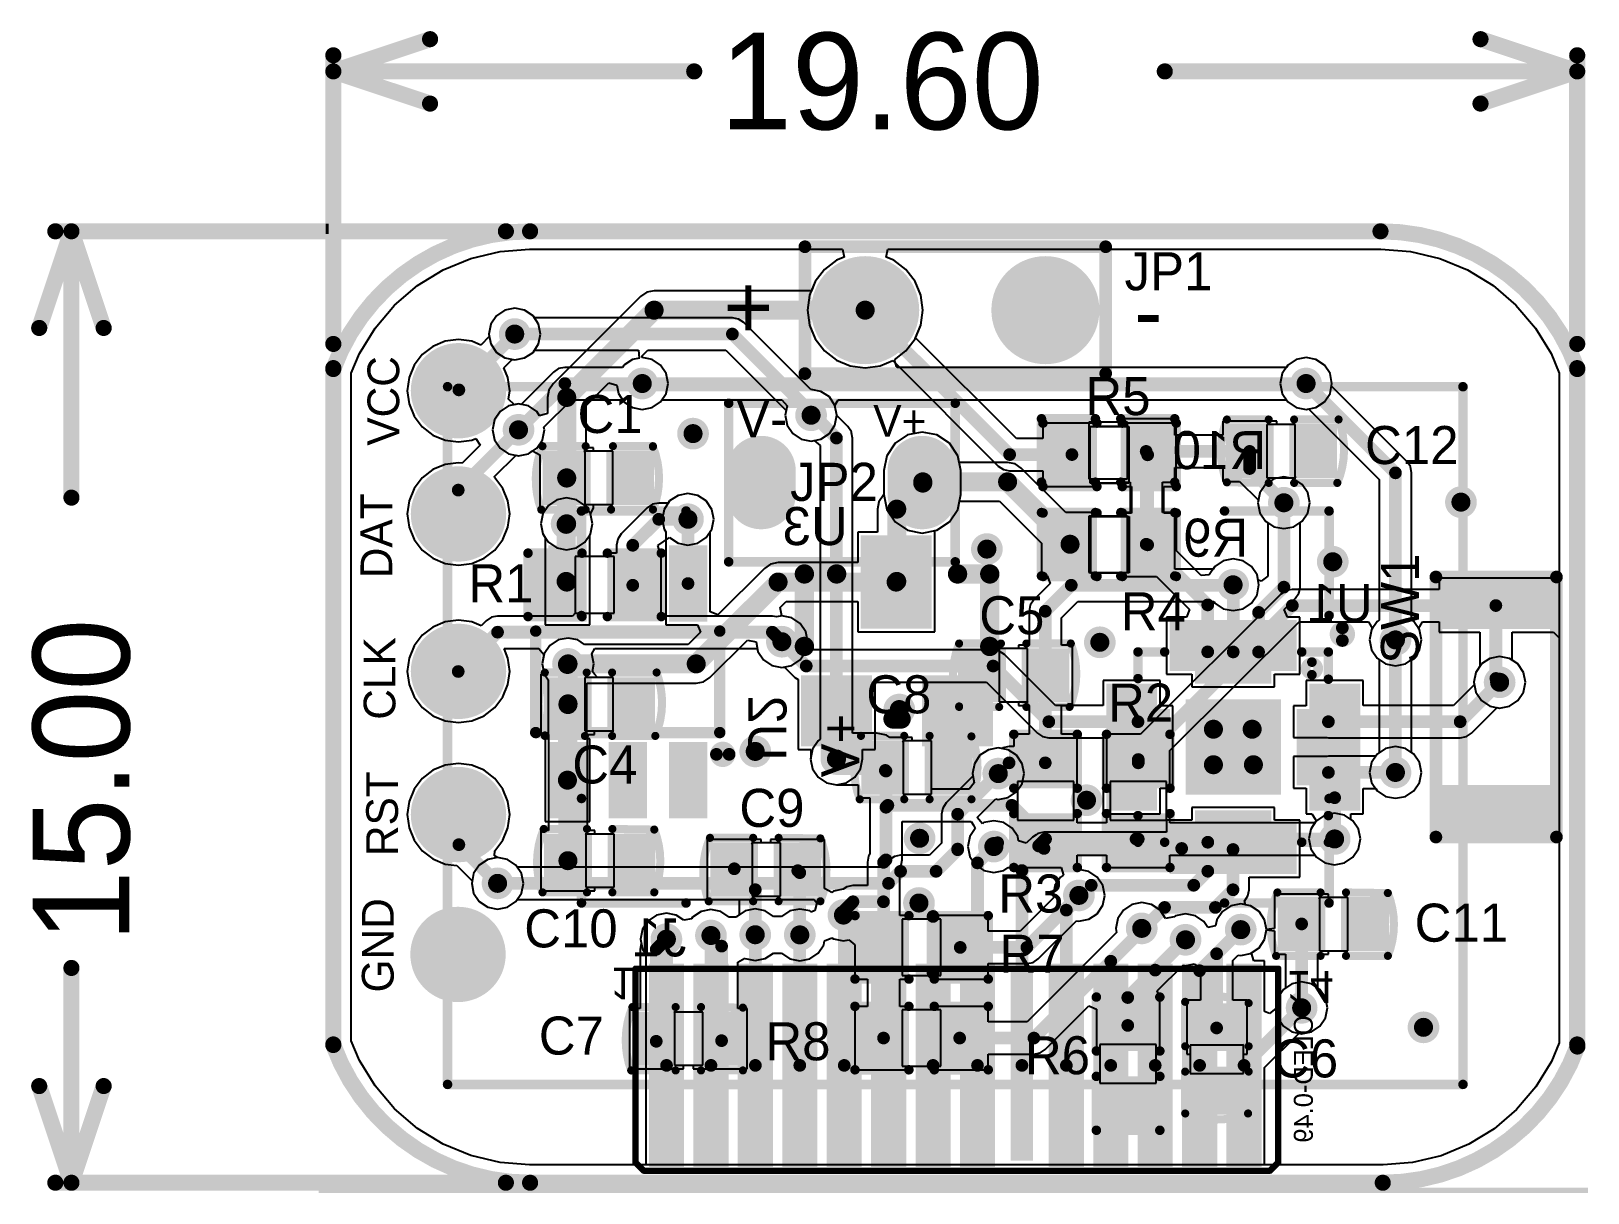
# Model space of a CAD drawing. Extents: x 1.246 to 2.212, y 2.225 to 2.946.
import ezdxf

# ---------------------------------------------------------------- set-up
doc = ezdxf.new("R2010")
doc.units = 0
doc.layers.get('0').update_dxf_attribs({"linetype": 'CONTINUOUS'})
for name, color, linetype in [('BOTTOMLAYER', 5, 'CONTINUOUS'), ('BOTTOMOVERLAY', 54, 'CONTINUOUS'), ('BOTTOMPASTE', 16, 'CONTINUOUS'), ('BOTTOMSOLDER', 6, 'CONTINUOUS'), ('KEEPOUTLAYER', 6, 'CONTINUOUS'), ('MULTILAYER', 9, 'CONTINUOUS'), ('PADHOLELAYER', 156, 'CONTINUOUS'), ('TOPLAYER', 1, 'CONTINUOUS'), ('TOPOVERLAY', 2, 'CONTINUOUS'), ('TOPPASTE', 8, 'CONTINUOUS'), ('TOPSOLDER', 216, 'CONTINUOUS'), ('VIAHOLELAYER', 16, 'CONTINUOUS')]:
    doc.layers.add(name, color=color, linetype=linetype)

msp = doc.modelspace()

# ---------------------------------------------------------------- texts
at = {"layer": 'BOTTOMOVERLAY', "text_generation_flag": 2}
for s, rotation, p in [('R10', 360, (2.012205, 2.673757)), ('U3', 360, (1.752661, 2.626618)), ('R9', 360, (2.001181, 2.619427)), ('U1', 360, (2.078346, 2.578876)), ('U2', 270, (1.691044, 2.492948))]:
    msp.add_text(s, height=0.023622, rotation=rotation, dxfattribs=at).set_placement(p)
msp.add_text('J1', height=0.023622, dxfattribs=at).set_placement((1.65253, 2.371316))
at = {"layer": 'KEEPOUTLAYER'}
msp.add_text('19.60', height=0.06, dxfattribs=at).set_placement((1.673422, 2.884657))
msp.add_text('15.00', height=0.06, rotation=90, dxfattribs=at).set_placement((1.307063, 2.380162))
at = {"layer": 'TOPOVERLAY'}
for s, height, p in [('JP1', 0.023622, (1.92441, 2.784781)), ('V+', 0.019685, (1.768504, 2.693836))]:
    msp.add_text(s, height=height, dxfattribs=at).set_placement(p)
for s, height, rotation, p in [('+', 0.03937, 360, (1.675591, 2.75486)), ('-', 0.03937, 360, (1.930315, 2.752104)), ('VCC', 0.019685, 90, (1.474409, 2.688324)), ('R5', 0.023622, 360, (1.900098, 2.707289)), ('C1', 0.023622, 360, (1.585039, 2.696198)), ('V-', 0.023622, 360, (1.683465, 2.693442)), ('C12', 0.023622, 360, (2.073622, 2.676907)), ('JP2', 0.023622, 360, (1.716929, 2.654072)), ('DAT', 0.019685, 90, (1.470079, 2.606041)), ('SW1', 0.023622, 90, (2.107087, 2.552891)), ('R1', 0.023622, 360, (1.517323, 2.59108)), ('C5', 0.023622, 360, (1.834248, 2.571257)), ('R4', 0.023622, 360, (1.922047, 2.573757)), ('CLK', 0.019685, 90, (1.472047, 2.518246)), ('C8', 0.023622, 360, (1.764173, 2.522183)), ('R2', 0.023622, 360, (1.914173, 2.517065)), ('V+', 0.023622, 90, (1.759843, 2.482419)), ('C4', 0.023622, 360, (1.581758, 2.478623)), ('RST', 0.019685, 90, (1.473622, 2.4336)), ('C9', 0.023622, 360, (1.685433, 2.45171)), ('R3', 0.023622, 360, (1.846063, 2.39856)), ('GND', 0.019685, 90, (1.47096, 2.348954)), ('C10', 0.023622, 360, (1.551969, 2.376907)), ('C11', 0.023622, 360, (2.104331, 2.38045)), ('R7', 0.023622, 360, (1.84685, 2.361159)), ('C7', 0.023622, 360, (1.561024, 2.310372)), ('R8', 0.023622, 360, (1.701575, 2.306828)), ('R6', 0.023622, 360, (1.862599, 2.298167)), ('C6', 0.023622, 360, (2.016535, 2.296198))]:
    msp.add_text(s, height=height, rotation=rotation, dxfattribs=at).set_placement(p)

# ---------------------------------------------------------------- blocks, each defined once
blk = doc.blocks.new('C_0402_1')
at = {"layer": 'TOPLAYER'}
for p, q in [((0.008518, 0.0165), (-0.008982, 0.0165)), ((-0.008982, 0.0165), (-0.008982, -0.0165)), ((0.008518, -0.016), (0.008518, 0.0165)), ((-0.008982, -0.0165), (0.009018, -0.0165)), ((0.009018, -0.0165), (0.008518, -0.016))]:
    blk.add_line(p, q, dxfattribs=at)
for points in [[(-0.00884, -0.012795), (-0.00884, 0.012795), (-0.030494, -0.012795), (-0.030494, 0.012795)], [(0.03053, -0.012795), (0.03053, 0.012795), (0.008876, -0.012795), (0.008876, 0.012795)]]:
    blk.add_solid(points, dxfattribs=at)
at = {"layer": 'TOPOVERLAY', "const_width": 0.005}
for points in [[(-0.03382, -0.019341, -0.193022), (-0.033854, 0.01965)], [(0.035464, 0.019716, -0.191665), (0.034708, -0.019637)]]:
    blk.add_lwpolyline(points, format="xyb", dxfattribs=at)
at = {"layer": 'TOPOVERLAY', "const_width": 0.0025}
for points in [[(-0.035104, 0.01965, 1), (-0.032604, 0.01965, 1)], [(-0.03509, 0.019685, 1), (-0.03259, 0.019685, 1)], [(-0.009106, 0.019685, 1), (-0.006606, 0.019685, 1)], [(0.006642, 0.019685, 1), (0.009142, 0.019685, 1)], [(0.034214, 0.019716, 1), (0.036714, 0.019716, 1)], [(0.034225, 0.019685, 1), (0.036726, 0.019685, 1)], [(-0.03509, -0.019291, 1), (-0.03259, -0.019291, 1)], [(-0.03507, -0.019341, 1), (-0.03257, -0.019341, 1)], [(-0.009106, -0.019685, 1), (-0.006606, -0.019685, 1)], [(0.006642, -0.019685, 1), (0.009142, -0.019685, 1)], [(0.033438, -0.019685, 1), (0.035938, -0.019685, 1)], [(0.033458, -0.019637, 1), (0.035958, -0.019637, 1)]]:
    blk.add_lwpolyline(points, format="xyb", close=True, dxfattribs=at)
at = {"layer": 'TOPOVERLAY', "const_width": 0.005}
for points in [[(-0.007856, 0.019685), (-0.03384, 0.019685)], [(0.035476, 0.019685), (0.007892, 0.019685)], [(-0.007856, -0.019685), (-0.03384, -0.019291)], [(0.034688, -0.019685), (0.007892, -0.019685)]]:
    blk.add_lwpolyline(points, dxfattribs=at)
at = {"layer": 'TOPPASTE'}
for points in [[(-0.00884, -0.012795), (-0.00884, 0.012795), (-0.030494, -0.012795), (-0.030494, 0.012795)], [(0.03053, -0.012795), (0.03053, 0.012795), (0.008876, -0.012795), (0.008876, 0.012795)]]:
    blk.add_solid(points, dxfattribs=at)
at = {"layer": 'TOPSOLDER'}
for points in [[(-0.00484, -0.016795), (-0.00484, 0.016795), (-0.034494, -0.016795), (-0.034494, 0.016795)], [(0.03453, -0.016795), (0.03453, 0.016795), (0.004876, -0.016795), (0.004876, 0.016795)]]:
    blk.add_solid(points, dxfattribs=at)
blk = doc.blocks.new('C_0402_2')
at = {"layer": 'TOPLAYER'}
for p, q in [((0.008518, 0.0165), (-0.008982, 0.0165)), ((-0.008982, 0.0165), (-0.008982, -0.0165)), ((0.008518, -0.016), (0.008518, 0.0165)), ((-0.008982, -0.0165), (0.009018, -0.0165)), ((0.009018, -0.0165), (0.008518, -0.016))]:
    blk.add_line(p, q, dxfattribs=at)
for points in [[(-0.00884, -0.012795), (-0.00884, 0.012795), (-0.030494, -0.012795), (-0.030494, 0.012795)], [(0.03053, -0.012795), (0.03053, 0.012795), (0.008876, -0.012795), (0.008876, 0.012795)]]:
    blk.add_solid(points, dxfattribs=at)
at = {"layer": 'TOPOVERLAY', "const_width": 0.005}
for points in [[(-0.03382, -0.019341, -0.193022), (-0.033854, 0.01965)], [(0.035464, 0.019716, -0.191665), (0.034708, -0.019637)]]:
    blk.add_lwpolyline(points, format="xyb", dxfattribs=at)
at = {"layer": 'TOPOVERLAY', "const_width": 0.0025}
for points in [[(-0.035104, 0.01965, 1), (-0.032604, 0.01965, 1)], [(-0.03509, 0.019685, 1), (-0.03259, 0.019685, 1)], [(-0.009106, 0.019685, 1), (-0.006606, 0.019685, 1)], [(0.006642, 0.019685, 1), (0.009142, 0.019685, 1)], [(0.034214, 0.019716, 1), (0.036714, 0.019716, 1)], [(0.034225, 0.019685, 1), (0.036726, 0.019685, 1)], [(-0.03509, -0.019291, 1), (-0.03259, -0.019291, 1)], [(-0.03507, -0.019341, 1), (-0.03257, -0.019341, 1)], [(-0.009106, -0.019685, 1), (-0.006606, -0.019685, 1)], [(0.006642, -0.019685, 1), (0.009142, -0.019685, 1)], [(0.033438, -0.019685, 1), (0.035938, -0.019685, 1)], [(0.033458, -0.019637, 1), (0.035958, -0.019637, 1)]]:
    blk.add_lwpolyline(points, format="xyb", close=True, dxfattribs=at)
at = {"layer": 'TOPOVERLAY', "const_width": 0.005}
for points in [[(-0.03384, 0.019685), (-0.007856, 0.019685)], [(0.007892, 0.019685), (0.035476, 0.019685)], [(-0.03384, -0.019291), (-0.007856, -0.019685)], [(0.007892, -0.019685), (0.034688, -0.019685)]]:
    blk.add_lwpolyline(points, dxfattribs=at)
at = {"layer": 'TOPPASTE'}
for points in [[(-0.00884, -0.012795), (-0.00884, 0.012795), (-0.030494, -0.012795), (-0.030494, 0.012795)], [(0.03053, -0.012795), (0.03053, 0.012795), (0.008876, -0.012795), (0.008876, 0.012795)]]:
    blk.add_solid(points, dxfattribs=at)
at = {"layer": 'TOPSOLDER'}
for points in [[(-0.00484, -0.016795), (-0.00484, 0.016795), (-0.034494, -0.016795), (-0.034494, 0.016795)], [(0.03453, -0.016795), (0.03453, 0.016795), (0.004876, -0.016795), (0.004876, 0.016795)]]:
    blk.add_solid(points, dxfattribs=at)
blk = doc.blocks.new('TP_1_3_3')
at = {"layer": 'TOPLAYER', "const_width": 0.02559}
blk.add_lwpolyline([(-0.012795, 0, 1), (0.012795, 0, 1)], format="xyb", close=True, dxfattribs=at)
at = {"layer": 'TOPPASTE', "const_width": 0.02559}
blk.add_lwpolyline([(-0.012795, 0, 1), (0.012795, 0, 1)], format="xyb", close=True, dxfattribs=at)
at = {"layer": 'TOPSOLDER', "const_width": 0.02959}
blk.add_lwpolyline([(-0.014795, 0, 1), (0.014795, 0, 1)], format="xyb", close=True, dxfattribs=at)
blk = doc.blocks.new('TP_1_3_4')
at = {"layer": 'TOPLAYER', "const_width": 0.02559}
blk.add_lwpolyline([(-0.012795, 0, 1), (0.012795, 0, 1)], format="xyb", close=True, dxfattribs=at)
at = {"layer": 'TOPPASTE', "const_width": 0.02559}
blk.add_lwpolyline([(-0.012795, 0, 1), (0.012795, 0, 1)], format="xyb", close=True, dxfattribs=at)
at = {"layer": 'TOPSOLDER', "const_width": 0.02959}
blk.add_lwpolyline([(-0.014795, 0, 1), (0.014795, 0, 1)], format="xyb", close=True, dxfattribs=at)
blk = doc.blocks.new('TP_1_3_5')
at = {"layer": 'TOPLAYER', "const_width": 0.02559}
blk.add_lwpolyline([(-0.012795, 0, 1), (0.012795, 0, 1)], format="xyb", close=True, dxfattribs=at)
at = {"layer": 'TOPPASTE', "const_width": 0.02559}
blk.add_lwpolyline([(-0.012795, 0, 1), (0.012795, 0, 1)], format="xyb", close=True, dxfattribs=at)
at = {"layer": 'TOPSOLDER', "const_width": 0.02959}
blk.add_lwpolyline([(-0.014795, 0, 1), (0.014795, 0, 1)], format="xyb", close=True, dxfattribs=at)
blk = doc.blocks.new('TP_1_3_6')
at = {"layer": 'TOPLAYER', "const_width": 0.02559}
blk.add_lwpolyline([(-0.012795, 0, 1), (0.012795, 0, 1)], format="xyb", close=True, dxfattribs=at)
at = {"layer": 'TOPPASTE', "const_width": 0.02559}
blk.add_lwpolyline([(-0.012795, 0, 1), (0.012795, 0, 1)], format="xyb", close=True, dxfattribs=at)
at = {"layer": 'TOPSOLDER', "const_width": 0.02959}
blk.add_lwpolyline([(-0.014795, 0, 1), (0.014795, 0, 1)], format="xyb", close=True, dxfattribs=at)
blk = doc.blocks.new('TP_1_3_7')
at = {"layer": 'TOPLAYER', "const_width": 0.02559}
blk.add_lwpolyline([(-0.012795, 0, 1), (0.012795, 0, 1)], format="xyb", close=True, dxfattribs=at)
at = {"layer": 'TOPPASTE', "const_width": 0.02559}
blk.add_lwpolyline([(-0.012795, 0, 1), (0.012795, 0, 1)], format="xyb", close=True, dxfattribs=at)
at = {"layer": 'TOPSOLDER', "const_width": 0.02959}
blk.add_lwpolyline([(-0.014795, 0, 1), (0.014795, 0, 1)], format="xyb", close=True, dxfattribs=at)
blk = doc.blocks.new('C_0402_8')
at = {"layer": 'TOPLAYER'}
for p, q in [((0.008518, 0.0165), (-0.008982, 0.0165)), ((-0.008982, 0.0165), (-0.008982, -0.0165)), ((0.008518, -0.016), (0.008518, 0.0165)), ((-0.008982, -0.0165), (0.009018, -0.0165)), ((0.009018, -0.0165), (0.008518, -0.016))]:
    blk.add_line(p, q, dxfattribs=at)
for points in [[(-0.00884, -0.012795), (-0.00884, 0.012795), (-0.030494, -0.012795), (-0.030494, 0.012795)], [(0.03053, -0.012795), (0.03053, 0.012795), (0.008876, -0.012795), (0.008876, 0.012795)]]:
    blk.add_solid(points, dxfattribs=at)
at = {"layer": 'TOPOVERLAY', "const_width": 0.005}
for points in [[(-0.03382, -0.019341, -0.193022), (-0.033854, 0.01965)], [(0.035464, 0.019716, -0.191665), (0.034708, -0.019637)]]:
    blk.add_lwpolyline(points, format="xyb", dxfattribs=at)
at = {"layer": 'TOPOVERLAY', "const_width": 0.0025}
for points in [[(-0.035104, 0.01965, 1), (-0.032604, 0.01965, 1)], [(-0.03509, 0.019685, 1), (-0.03259, 0.019685, 1)], [(-0.009106, 0.019685, 1), (-0.006606, 0.019685, 1)], [(0.006642, 0.019685, 1), (0.009142, 0.019685, 1)], [(0.034214, 0.019716, 1), (0.036714, 0.019716, 1)], [(0.034225, 0.019685, 1), (0.036726, 0.019685, 1)], [(-0.03509, -0.019685, 1), (-0.03259, -0.019685, 1)], [(-0.03507, -0.019341, 1), (-0.03257, -0.019341, 1)], [(-0.010232, -0.019685, 1), (-0.007732, -0.019685, 1)], [(0.006642, -0.019685, 1), (0.009142, -0.019685, 1)], [(0.033438, -0.019685, 1), (0.035938, -0.019685, 1)], [(0.033458, -0.019637, 1), (0.035958, -0.019637, 1)]]:
    blk.add_lwpolyline(points, format="xyb", close=True, dxfattribs=at)
at = {"layer": 'TOPOVERLAY', "const_width": 0.005}
for points in [[(-0.03384, 0.019685), (-0.007856, 0.019685)], [(0.007892, 0.019685), (0.035476, 0.019685)], [(-0.03384, -0.019685), (-0.008982, -0.019685)], [(0.007892, -0.019685), (0.034688, -0.019685)]]:
    blk.add_lwpolyline(points, dxfattribs=at)
at = {"layer": 'TOPPASTE'}
for points in [[(-0.00884, -0.012795), (-0.00884, 0.012795), (-0.030494, -0.012795), (-0.030494, 0.012795)], [(0.03053, -0.012795), (0.03053, 0.012795), (0.008876, -0.012795), (0.008876, 0.012795)]]:
    blk.add_solid(points, dxfattribs=at)
at = {"layer": 'TOPSOLDER'}
for points in [[(-0.00484, -0.016795), (-0.00484, 0.016795), (-0.034494, -0.016795), (-0.034494, 0.016795)], [(0.03453, -0.016795), (0.03453, 0.016795), (0.004876, -0.016795), (0.004876, 0.016795)]]:
    blk.add_solid(points, dxfattribs=at)
blk = doc.blocks.new('C_0402_9')
at = {"layer": 'TOPLAYER'}
for p, q in [((0.008518, 0.0165), (-0.008982, 0.0165)), ((-0.008982, 0.0165), (-0.008982, -0.0165)), ((0.008518, -0.016), (0.008518, 0.0165)), ((-0.008982, -0.0165), (0.009018, -0.0165)), ((0.009018, -0.0165), (0.008518, -0.016))]:
    blk.add_line(p, q, dxfattribs=at)
for points in [[(-0.00884, -0.012795), (-0.00884, 0.012795), (-0.030494, -0.012795), (-0.030494, 0.012795)], [(0.03053, -0.012795), (0.03053, 0.012795), (0.008876, -0.012795), (0.008876, 0.012795)]]:
    blk.add_solid(points, dxfattribs=at)
at = {"layer": 'TOPOVERLAY', "const_width": 0.005}
for points in [[(-0.03382, -0.019341, -0.193022), (-0.033854, 0.01965)], [(0.035464, 0.019716, -0.191665), (0.034708, -0.019637)]]:
    blk.add_lwpolyline(points, format="xyb", dxfattribs=at)
at = {"layer": 'TOPOVERLAY', "const_width": 0.0025}
for points in [[(-0.035104, 0.01965, 1), (-0.032604, 0.01965, 1)], [(-0.03509, 0.019685, 1), (-0.03259, 0.019685, 1)], [(-0.009106, 0.019685, 1), (-0.006606, 0.019685, 1)], [(0.006642, 0.019685, 1), (0.009142, 0.019685, 1)], [(0.034214, 0.019716, 1), (0.036714, 0.019716, 1)], [(0.034225, 0.019685, 1), (0.036726, 0.019685, 1)], [(-0.03509, -0.019685, 1), (-0.03259, -0.019685, 1)], [(-0.03507, -0.019341, 1), (-0.03257, -0.019341, 1)], [(-0.010232, -0.019685, 1), (-0.007732, -0.019685, 1)], [(0.006642, -0.019685, 1), (0.009142, -0.019685, 1)], [(0.033438, -0.019685, 1), (0.035938, -0.019685, 1)], [(0.033458, -0.019637, 1), (0.035958, -0.019637, 1)]]:
    blk.add_lwpolyline(points, format="xyb", close=True, dxfattribs=at)
at = {"layer": 'TOPOVERLAY', "const_width": 0.005}
for points in [[(-0.03384, 0.019685), (-0.007856, 0.019685)], [(0.007892, 0.019685), (0.035476, 0.019685)], [(-0.03384, -0.019685), (-0.008982, -0.019685)], [(0.007892, -0.019685), (0.034688, -0.019685)]]:
    blk.add_lwpolyline(points, dxfattribs=at)
at = {"layer": 'TOPPASTE'}
for points in [[(-0.00884, -0.012795), (-0.00884, 0.012795), (-0.030494, -0.012795), (-0.030494, 0.012795)], [(0.03053, -0.012795), (0.03053, 0.012795), (0.008876, -0.012795), (0.008876, 0.012795)]]:
    blk.add_solid(points, dxfattribs=at)
at = {"layer": 'TOPSOLDER'}
for points in [[(-0.00484, -0.016795), (-0.00484, 0.016795), (-0.034494, -0.016795), (-0.034494, 0.016795)], [(0.03453, -0.016795), (0.03453, 0.016795), (0.004876, -0.016795), (0.004876, 0.016795)]]:
    blk.add_solid(points, dxfattribs=at)
blk = doc.blocks.new('C_0402_10')
at = {"layer": 'TOPLAYER'}
for p, q in [((0.008518, 0.0165), (-0.008982, 0.0165)), ((-0.008982, 0.0165), (-0.008982, -0.0165)), ((0.008518, -0.016), (0.008518, 0.0165)), ((-0.008982, -0.0165), (0.009018, -0.0165)), ((0.009018, -0.0165), (0.008518, -0.016))]:
    blk.add_line(p, q, dxfattribs=at)
for points in [[(-0.00884, -0.012795), (-0.00884, 0.012795), (-0.030494, -0.012795), (-0.030494, 0.012795)], [(0.03053, -0.012795), (0.03053, 0.012795), (0.008876, -0.012795), (0.008876, 0.012795)]]:
    blk.add_solid(points, dxfattribs=at)
at = {"layer": 'TOPOVERLAY', "const_width": 0.005}
for points in [[(-0.03382, -0.019341, -0.193022), (-0.033854, 0.01965)], [(0.035464, 0.019716, -0.191665), (0.034708, -0.019637)]]:
    blk.add_lwpolyline(points, format="xyb", dxfattribs=at)
at = {"layer": 'TOPOVERLAY', "const_width": 0.0025}
for points in [[(-0.035104, 0.01965, 1), (-0.032604, 0.01965, 1)], [(-0.03509, 0.019685, 1), (-0.03259, 0.019685, 1)], [(-0.009106, 0.019685, 1), (-0.006606, 0.019685, 1)], [(0.006642, 0.019685, 1), (0.009142, 0.019685, 1)], [(0.034214, 0.019716, 1), (0.036714, 0.019716, 1)], [(0.034225, 0.019685, 1), (0.036726, 0.019685, 1)], [(-0.03509, -0.019685, 1), (-0.03259, -0.019685, 1)], [(-0.03507, -0.019341, 1), (-0.03257, -0.019341, 1)], [(-0.010232, -0.019685, 1), (-0.007732, -0.019685, 1)], [(0.006642, -0.019685, 1), (0.009142, -0.019685, 1)], [(0.033438, -0.019685, 1), (0.035938, -0.019685, 1)], [(0.033458, -0.019637, 1), (0.035958, -0.019637, 1)]]:
    blk.add_lwpolyline(points, format="xyb", close=True, dxfattribs=at)
at = {"layer": 'TOPOVERLAY', "const_width": 0.005}
for points in [[(-0.007856, 0.019685), (-0.03384, 0.019685)], [(0.035476, 0.019685), (0.007892, 0.019685)], [(-0.008982, -0.019685), (-0.03384, -0.019685)], [(0.034688, -0.019685), (0.007892, -0.019685)]]:
    blk.add_lwpolyline(points, dxfattribs=at)
at = {"layer": 'TOPPASTE'}
for points in [[(-0.00884, -0.012795), (-0.00884, 0.012795), (-0.030494, -0.012795), (-0.030494, 0.012795)], [(0.03053, -0.012795), (0.03053, 0.012795), (0.008876, -0.012795), (0.008876, 0.012795)]]:
    blk.add_solid(points, dxfattribs=at)
at = {"layer": 'TOPSOLDER'}
for points in [[(-0.00484, -0.016795), (-0.00484, 0.016795), (-0.034494, -0.016795), (-0.034494, 0.016795)], [(0.03453, -0.016795), (0.03453, 0.016795), (0.004876, -0.016795), (0.004876, 0.016795)]]:
    blk.add_solid(points, dxfattribs=at)
blk = doc.blocks.new('C_0402_11')
at = {"layer": 'TOPLAYER'}
for p, q in [((0.008518, 0.0165), (-0.008982, 0.0165)), ((-0.008982, 0.0165), (-0.008982, -0.0165)), ((0.008518, -0.016), (0.008518, 0.0165)), ((-0.008982, -0.0165), (0.009018, -0.0165)), ((0.009018, -0.0165), (0.008518, -0.016))]:
    blk.add_line(p, q, dxfattribs=at)
for points in [[(-0.00884, -0.012795), (-0.00884, 0.012795), (-0.030494, -0.012795), (-0.030494, 0.012795)], [(0.03053, -0.012795), (0.03053, 0.012795), (0.008876, -0.012795), (0.008876, 0.012795)]]:
    blk.add_solid(points, dxfattribs=at)
at = {"layer": 'TOPOVERLAY', "const_width": 0.005}
for points in [[(-0.03382, -0.019341, -0.193022), (-0.033854, 0.01965)], [(0.035464, 0.019716, -0.191665), (0.034708, -0.019637)]]:
    blk.add_lwpolyline(points, format="xyb", dxfattribs=at)
at = {"layer": 'TOPOVERLAY', "const_width": 0.0025}
for points in [[(-0.035104, 0.01965, 1), (-0.032604, 0.01965, 1)], [(-0.03509, 0.019685, 1), (-0.03259, 0.019685, 1)], [(-0.009106, 0.019685, 1), (-0.006606, 0.019685, 1)], [(0.006642, 0.019685, 1), (0.009142, 0.019685, 1)], [(0.034214, 0.019716, 1), (0.036714, 0.019716, 1)], [(0.034225, 0.019685, 1), (0.036726, 0.019685, 1)], [(-0.03509, -0.019291, 1), (-0.03259, -0.019291, 1)], [(-0.03507, -0.019341, 1), (-0.03257, -0.019341, 1)], [(-0.009106, -0.019685, 1), (-0.006606, -0.019685, 1)], [(0.006642, -0.019685, 1), (0.009142, -0.019685, 1)], [(0.033438, -0.019685, 1), (0.035938, -0.019685, 1)], [(0.033458, -0.019637, 1), (0.035958, -0.019637, 1)]]:
    blk.add_lwpolyline(points, format="xyb", close=True, dxfattribs=at)
at = {"layer": 'TOPOVERLAY', "const_width": 0.005}
for points in [[(-0.007856, 0.019685), (-0.03384, 0.019685)], [(0.035476, 0.019685), (0.007892, 0.019685)], [(-0.007856, -0.019685), (-0.03384, -0.019291)], [(0.034688, -0.019685), (0.007892, -0.019685)]]:
    blk.add_lwpolyline(points, dxfattribs=at)
at = {"layer": 'TOPPASTE'}
for points in [[(-0.00884, -0.012795), (-0.00884, 0.012795), (-0.030494, -0.012795), (-0.030494, 0.012795)], [(0.03053, -0.012795), (0.03053, 0.012795), (0.008876, -0.012795), (0.008876, 0.012795)]]:
    blk.add_solid(points, dxfattribs=at)
at = {"layer": 'TOPSOLDER'}
for points in [[(-0.00484, -0.016795), (-0.00484, 0.016795), (-0.034494, -0.016795), (-0.034494, 0.016795)], [(0.03453, -0.016795), (0.03453, 0.016795), (0.004876, -0.016795), (0.004876, 0.016795)]]:
    blk.add_solid(points, dxfattribs=at)
blk = doc.blocks.new('C_0402_12')
at = {"layer": 'TOPLAYER'}
for p, q in [((0.008518, 0.0165), (-0.008982, 0.0165)), ((-0.008982, 0.0165), (-0.008982, -0.0165)), ((0.008518, -0.016), (0.008518, 0.0165)), ((-0.008982, -0.0165), (0.009018, -0.0165)), ((0.009018, -0.0165), (0.008518, -0.016))]:
    blk.add_line(p, q, dxfattribs=at)
for points in [[(-0.00884, -0.012795), (-0.00884, 0.012795), (-0.030494, -0.012795), (-0.030494, 0.012795)], [(0.03053, -0.012795), (0.03053, 0.012795), (0.008876, -0.012795), (0.008876, 0.012795)]]:
    blk.add_solid(points, dxfattribs=at)
at = {"layer": 'TOPOVERLAY', "const_width": 0.005}
for points in [[(-0.03382, -0.019341, -0.193022), (-0.033854, 0.01965)], [(0.035464, 0.019716, -0.191665), (0.034708, -0.019637)]]:
    blk.add_lwpolyline(points, format="xyb", dxfattribs=at)
at = {"layer": 'TOPOVERLAY', "const_width": 0.0025}
for points in [[(-0.035104, 0.01965, 1), (-0.032604, 0.01965, 1)], [(-0.03509, 0.019685, 1), (-0.03259, 0.019685, 1)], [(-0.009106, 0.019685, 1), (-0.006606, 0.019685, 1)], [(0.006642, 0.019685, 1), (0.009142, 0.019685, 1)], [(0.034214, 0.019716, 1), (0.036714, 0.019716, 1)], [(0.034225, 0.019685, 1), (0.036726, 0.019685, 1)], [(-0.03509, -0.019291, 1), (-0.03259, -0.019291, 1)], [(-0.03507, -0.019341, 1), (-0.03257, -0.019341, 1)], [(-0.009106, -0.019685, 1), (-0.006606, -0.019685, 1)], [(0.006642, -0.019685, 1), (0.009142, -0.019685, 1)], [(0.033438, -0.019685, 1), (0.035938, -0.019685, 1)], [(0.033458, -0.019637, 1), (0.035958, -0.019637, 1)]]:
    blk.add_lwpolyline(points, format="xyb", close=True, dxfattribs=at)
at = {"layer": 'TOPOVERLAY', "const_width": 0.005}
for points in [[(-0.007856, 0.019685), (-0.03384, 0.019685)], [(0.035476, 0.019685), (0.007892, 0.019685)], [(-0.007856, -0.019685), (-0.03384, -0.019291)], [(0.034688, -0.019685), (0.007892, -0.019685)]]:
    blk.add_lwpolyline(points, dxfattribs=at)
at = {"layer": 'TOPPASTE'}
for points in [[(-0.00884, -0.012795), (-0.00884, 0.012795), (-0.030494, -0.012795), (-0.030494, 0.012795)], [(0.03053, -0.012795), (0.03053, 0.012795), (0.008876, -0.012795), (0.008876, 0.012795)]]:
    blk.add_solid(points, dxfattribs=at)
at = {"layer": 'TOPSOLDER'}
for points in [[(-0.00484, -0.016795), (-0.00484, 0.016795), (-0.034494, -0.016795), (-0.034494, 0.016795)], [(0.03453, -0.016795), (0.03453, 0.016795), (0.004876, -0.016795), (0.004876, 0.016795)]]:
    blk.add_solid(points, dxfattribs=at)
blk = doc.blocks.new('SWITCH_13')
at = {"layer": 'TOPLAYER'}
for points in [[(-0.052323, 0.029528), (-0.073976, 0.029528), (-0.052323, -0.029528), (-0.073976, -0.029528)], [(0.073976, 0.029528), (0.052323, 0.029528), (0.073976, -0.029528), (0.052323, -0.029528)]]:
    blk.add_solid(points, dxfattribs=at)
at = {"layer": 'TOPOVERLAY', "const_width": 0.007874}
for points in [[(-0.080709, 0.037402), (0.080709, 0.037402)], [(-0.080709, 0.037402), (-0.080709, -0.037402)], [(0.080709, 0.037402), (0.080709, -0.037402)], [(-0.080709, -0.037402), (0.080709, -0.037402)]]:
    blk.add_lwpolyline(points, dxfattribs=at)
at = {"layer": 'TOPOVERLAY', "const_width": 0.003937}
for points in [[(-0.082677, 0.037402, 1), (-0.07874, 0.037402, 1)], [(-0.082677, 0.037402, 1), (-0.07874, 0.037402, 1)], [(0.07874, 0.037402, 1), (0.082677, 0.037402, 1)], [(0.07874, 0.037402, 1), (0.082677, 0.037402, 1)], [(-0.082677, -0.037402, 1), (-0.07874, -0.037402, 1)], [(-0.082677, -0.037402, 1), (-0.07874, -0.037402, 1)], [(0.07874, -0.037402, 1), (0.082677, -0.037402, 1)], [(0.07874, -0.037402, 1), (0.082677, -0.037402, 1)]]:
    blk.add_lwpolyline(points, format="xyb", close=True, dxfattribs=at)
at = {"layer": 'TOPPASTE'}
for points in [[(-0.052323, 0.029528), (-0.073976, 0.029528), (-0.052323, -0.029528), (-0.073976, -0.029528)], [(0.073976, 0.029528), (0.052323, 0.029528), (0.073976, -0.029528), (0.052323, -0.029528)]]:
    blk.add_solid(points, dxfattribs=at)
at = {"layer": 'TOPSOLDER'}
for points in [[(-0.048323, 0.033528), (-0.077976, 0.033528), (-0.048323, -0.033528), (-0.077976, -0.033528)], [(0.077976, 0.033528), (0.048323, 0.033528), (0.077976, -0.033528), (0.048323, -0.033528)]]:
    blk.add_solid(points, dxfattribs=at)
blk = doc.blocks.new('C_0402_14')
at = {"layer": 'TOPLAYER'}
for p, q in [((0.008518, 0.0165), (-0.008982, 0.0165)), ((-0.008982, 0.0165), (-0.008982, -0.0165)), ((0.008518, -0.016), (0.008518, 0.0165)), ((-0.008982, -0.0165), (0.009018, -0.0165)), ((0.009018, -0.0165), (0.008518, -0.016))]:
    blk.add_line(p, q, dxfattribs=at)
for points in [[(-0.00884, -0.012795), (-0.00884, 0.012795), (-0.030494, -0.012795), (-0.030494, 0.012795)], [(0.03053, -0.012795), (0.03053, 0.012795), (0.008876, -0.012795), (0.008876, 0.012795)]]:
    blk.add_solid(points, dxfattribs=at)
at = {"layer": 'TOPOVERLAY', "const_width": 0.005}
for points in [[(-0.03382, -0.019341, -0.193022), (-0.033854, 0.01965)], [(0.035464, 0.019716, -0.191665), (0.034708, -0.019637)]]:
    blk.add_lwpolyline(points, format="xyb", dxfattribs=at)
at = {"layer": 'TOPOVERLAY', "const_width": 0.0025}
for points in [[(-0.035104, 0.01965, 1), (-0.032604, 0.01965, 1)], [(-0.03509, 0.019685, 1), (-0.03259, 0.019685, 1)], [(-0.009106, 0.019685, 1), (-0.006606, 0.019685, 1)], [(0.006642, 0.019685, 1), (0.009142, 0.019685, 1)], [(0.034214, 0.019716, 1), (0.036714, 0.019716, 1)], [(0.034225, 0.019685, 1), (0.036726, 0.019685, 1)], [(-0.03509, -0.019291, 1), (-0.03259, -0.019291, 1)], [(-0.03507, -0.019341, 1), (-0.03257, -0.019341, 1)], [(-0.009106, -0.019685, 1), (-0.006606, -0.019685, 1)], [(0.006642, -0.019685, 1), (0.009142, -0.019685, 1)], [(0.033438, -0.019685, 1), (0.035938, -0.019685, 1)], [(0.033458, -0.019637, 1), (0.035958, -0.019637, 1)]]:
    blk.add_lwpolyline(points, format="xyb", close=True, dxfattribs=at)
at = {"layer": 'TOPOVERLAY', "const_width": 0.005}
for points in [[(-0.007856, 0.019685), (-0.03384, 0.019685)], [(0.035476, 0.019685), (0.007892, 0.019685)], [(-0.007856, -0.019685), (-0.03384, -0.019291)], [(0.034688, -0.019685), (0.007892, -0.019685)]]:
    blk.add_lwpolyline(points, dxfattribs=at)
at = {"layer": 'TOPPASTE'}
for points in [[(-0.00884, -0.012795), (-0.00884, 0.012795), (-0.030494, -0.012795), (-0.030494, 0.012795)], [(0.03053, -0.012795), (0.03053, 0.012795), (0.008876, -0.012795), (0.008876, 0.012795)]]:
    blk.add_solid(points, dxfattribs=at)
at = {"layer": 'TOPSOLDER'}
for points in [[(-0.00484, -0.016795), (-0.00484, 0.016795), (-0.034494, -0.016795), (-0.034494, 0.016795)], [(0.03453, -0.016795), (0.03453, 0.016795), (0.004876, -0.016795), (0.004876, 0.016795)]]:
    blk.add_solid(points, dxfattribs=at)
blk = doc.blocks.new('C_0402_15')
at = {"layer": 'TOPLAYER'}
for p, q in [((0.008518, 0.0165), (-0.008982, 0.0165)), ((-0.008982, 0.0165), (-0.008982, -0.0165)), ((0.008518, -0.016), (0.008518, 0.0165)), ((-0.008982, -0.0165), (0.009018, -0.0165)), ((0.009018, -0.0165), (0.008518, -0.016))]:
    blk.add_line(p, q, dxfattribs=at)
for points in [[(-0.00884, -0.012795), (-0.00884, 0.012795), (-0.030494, -0.012795), (-0.030494, 0.012795)], [(0.03053, -0.012795), (0.03053, 0.012795), (0.008876, -0.012795), (0.008876, 0.012795)]]:
    blk.add_solid(points, dxfattribs=at)
at = {"layer": 'TOPOVERLAY', "const_width": 0.005}
for points in [[(-0.03382, -0.019341, -0.193022), (-0.033854, 0.01965)], [(0.035464, 0.019716, -0.191665), (0.034708, -0.019637)]]:
    blk.add_lwpolyline(points, format="xyb", dxfattribs=at)
at = {"layer": 'TOPOVERLAY', "const_width": 0.0025}
for points in [[(-0.035104, 0.01965, 1), (-0.032604, 0.01965, 1)], [(-0.03509, 0.019685, 1), (-0.03259, 0.019685, 1)], [(-0.009106, 0.019685, 1), (-0.006606, 0.019685, 1)], [(0.006642, 0.019685, 1), (0.009142, 0.019685, 1)], [(0.034214, 0.019716, 1), (0.036714, 0.019716, 1)], [(0.034225, 0.019685, 1), (0.036726, 0.019685, 1)], [(-0.03509, -0.019291, 1), (-0.03259, -0.019291, 1)], [(-0.03507, -0.019341, 1), (-0.03257, -0.019341, 1)], [(-0.009106, -0.019685, 1), (-0.006606, -0.019685, 1)], [(0.006642, -0.019685, 1), (0.009142, -0.019685, 1)], [(0.033438, -0.019685, 1), (0.035938, -0.019685, 1)], [(0.033458, -0.019637, 1), (0.035958, -0.019637, 1)]]:
    blk.add_lwpolyline(points, format="xyb", close=True, dxfattribs=at)
at = {"layer": 'TOPOVERLAY', "const_width": 0.005}
for points in [[(-0.007856, 0.019685), (-0.03384, 0.019685)], [(0.035476, 0.019685), (0.007892, 0.019685)], [(-0.007856, -0.019685), (-0.03384, -0.019291)], [(0.034688, -0.019685), (0.007892, -0.019685)]]:
    blk.add_lwpolyline(points, dxfattribs=at)
at = {"layer": 'TOPPASTE'}
for points in [[(-0.00884, -0.012795), (-0.00884, 0.012795), (-0.030494, -0.012795), (-0.030494, 0.012795)], [(0.03053, -0.012795), (0.03053, 0.012795), (0.008876, -0.012795), (0.008876, 0.012795)]]:
    blk.add_solid(points, dxfattribs=at)
at = {"layer": 'TOPSOLDER'}
for points in [[(-0.00484, -0.016795), (-0.00484, 0.016795), (-0.034494, -0.016795), (-0.034494, 0.016795)], [(0.03453, -0.016795), (0.03453, 0.016795), (0.004876, -0.016795), (0.004876, 0.016795)]]:
    blk.add_solid(points, dxfattribs=at)
blk = doc.blocks.new('C_0402_16')
at = {"layer": 'TOPLAYER'}
for p, q in [((0.008518, 0.0165), (-0.008982, 0.0165)), ((-0.008982, 0.0165), (-0.008982, -0.0165)), ((0.008518, -0.016), (0.008518, 0.0165)), ((-0.008982, -0.0165), (0.009018, -0.0165)), ((0.009018, -0.0165), (0.008518, -0.016))]:
    blk.add_line(p, q, dxfattribs=at)
for points in [[(-0.00884, -0.012795), (-0.00884, 0.012795), (-0.030494, -0.012795), (-0.030494, 0.012795)], [(0.03053, -0.012795), (0.03053, 0.012795), (0.008876, -0.012795), (0.008876, 0.012795)]]:
    blk.add_solid(points, dxfattribs=at)
at = {"layer": 'TOPOVERLAY', "const_width": 0.005}
for points in [[(-0.03382, -0.019341, -0.193022), (-0.033854, 0.01965)], [(0.035464, 0.019716, -0.191665), (0.034708, -0.019637)]]:
    blk.add_lwpolyline(points, format="xyb", dxfattribs=at)
at = {"layer": 'TOPOVERLAY', "const_width": 0.0025}
for points in [[(-0.035104, 0.01965, 1), (-0.032604, 0.01965, 1)], [(-0.03509, 0.019685, 1), (-0.03259, 0.019685, 1)], [(-0.009106, 0.019685, 1), (-0.006606, 0.019685, 1)], [(0.006642, 0.019685, 1), (0.009142, 0.019685, 1)], [(0.034214, 0.019716, 1), (0.036714, 0.019716, 1)], [(0.034225, 0.019685, 1), (0.036726, 0.019685, 1)], [(-0.03509, -0.019291, 1), (-0.03259, -0.019291, 1)], [(-0.03507, -0.019341, 1), (-0.03257, -0.019341, 1)], [(-0.009106, -0.019685, 1), (-0.006606, -0.019685, 1)], [(0.006642, -0.019685, 1), (0.009142, -0.019685, 1)], [(0.033438, -0.019685, 1), (0.035938, -0.019685, 1)], [(0.033458, -0.019637, 1), (0.035958, -0.019637, 1)]]:
    blk.add_lwpolyline(points, format="xyb", close=True, dxfattribs=at)
at = {"layer": 'TOPOVERLAY', "const_width": 0.005}
for points in [[(-0.03384, 0.019685), (-0.007856, 0.019685)], [(0.007892, 0.019685), (0.035476, 0.019685)], [(-0.03384, -0.019291), (-0.007856, -0.019685)], [(0.007892, -0.019685), (0.034688, -0.019685)]]:
    blk.add_lwpolyline(points, dxfattribs=at)
at = {"layer": 'TOPPASTE'}
for points in [[(-0.00884, -0.012795), (-0.00884, 0.012795), (-0.030494, -0.012795), (-0.030494, 0.012795)], [(0.03053, -0.012795), (0.03053, 0.012795), (0.008876, -0.012795), (0.008876, 0.012795)]]:
    blk.add_solid(points, dxfattribs=at)
at = {"layer": 'TOPSOLDER'}
for points in [[(-0.00484, -0.016795), (-0.00484, 0.016795), (-0.034494, -0.016795), (-0.034494, 0.016795)], [(0.03453, -0.016795), (0.03453, 0.016795), (0.004876, -0.016795), (0.004876, 0.016795)]]:
    blk.add_solid(points, dxfattribs=at)
blk = doc.blocks.new('R_0402_17')
at = {"layer": 'TOPLAYER'}
for p, q in [((0.017, 0.0175), (-0.007, 0.0175)), ((-0.007, 0.0175), (-0.007, -0.0175)), ((0.017, -0.0175), (0.017, 0.0175)), ((-0.007, -0.0175), (0.017, -0.0175))]:
    blk.add_line(p, q, dxfattribs=at)
for points in [[(-0.006811, -0.01378), (-0.006811, 0.01378), (-0.030433, -0.01378), (-0.030433, 0.01378)], [(0.040433, -0.01378), (0.040433, 0.01378), (0.016811, -0.01378), (0.016811, 0.01378)]]:
    blk.add_solid(points, dxfattribs=at)
at = {"layer": 'TOPOVERLAY', "const_width": 0.005906}
for points in [[(-0.036339, -0.019685), (-0.036339, 0.019685)], [(-0.036339, 0.019685), (-0.002874, 0.019685)], [(0.012874, 0.019685), (0.046339, 0.019685)], [(0.046339, -0.019685), (0.046339, 0.019685)], [(-0.036339, -0.019685), (-0.002874, -0.019685)], [(0.012874, -0.019685), (0.046339, -0.019685)]]:
    blk.add_lwpolyline(points, dxfattribs=at)
at = {"layer": 'TOPOVERLAY', "const_width": 0.002953}
for points in [[(-0.037815, 0.019685, 1), (-0.034862, 0.019685, 1)], [(-0.037815, 0.019685, 1), (-0.034862, 0.019685, 1)], [(-0.00435, 0.019685, 1), (-0.001398, 0.019685, 1)], [(0.011398, 0.019685, 1), (0.01435, 0.019685, 1)], [(0.044862, 0.019685, 1), (0.047815, 0.019685, 1)], [(0.044862, 0.019685, 1), (0.047815, 0.019685, 1)], [(-0.037815, -0.019685, 1), (-0.034862, -0.019685, 1)], [(-0.037815, -0.019685, 1), (-0.034862, -0.019685, 1)], [(-0.00435, -0.019685, 1), (-0.001398, -0.019685, 1)], [(0.011398, -0.019685, 1), (0.01435, -0.019685, 1)], [(0.044862, -0.019685, 1), (0.047815, -0.019685, 1)], [(0.044862, -0.019685, 1), (0.047815, -0.019685, 1)]]:
    blk.add_lwpolyline(points, format="xyb", close=True, dxfattribs=at)
at = {"layer": 'TOPPASTE'}
for points in [[(-0.006811, -0.01378), (-0.006811, 0.01378), (-0.030433, -0.01378), (-0.030433, 0.01378)], [(0.040433, -0.01378), (0.040433, 0.01378), (0.016811, -0.01378), (0.016811, 0.01378)]]:
    blk.add_solid(points, dxfattribs=at)
at = {"layer": 'TOPSOLDER'}
for points in [[(-0.002811, -0.01778), (-0.002811, 0.01778), (-0.034433, -0.01778), (-0.034433, 0.01778)], [(0.044433, -0.01778), (0.044433, 0.01778), (0.012811, -0.01778), (0.012811, 0.01778)]]:
    blk.add_solid(points, dxfattribs=at)
blk = doc.blocks.new('R_0402_18')
at = {"layer": 'TOPLAYER'}
for p, q in [((0.017, 0.0175), (-0.007, 0.0175)), ((-0.007, 0.0175), (-0.007, -0.0175)), ((0.017, -0.0175), (0.017, 0.0175)), ((-0.007, -0.0175), (0.017, -0.0175))]:
    blk.add_line(p, q, dxfattribs=at)
for points in [[(-0.006811, -0.01378), (-0.006811, 0.01378), (-0.030433, -0.01378), (-0.030433, 0.01378)], [(0.040433, -0.01378), (0.040433, 0.01378), (0.016811, -0.01378), (0.016811, 0.01378)]]:
    blk.add_solid(points, dxfattribs=at)
at = {"layer": 'TOPOVERLAY', "const_width": 0.005906}
for points in [[(-0.036339, -0.019685), (-0.036339, 0.019685)], [(-0.002874, 0.019685), (-0.036339, 0.019685)], [(0.046339, 0.019685), (0.012874, 0.019685)], [(0.046339, -0.019685), (0.046339, 0.019685)], [(-0.002874, -0.019685), (-0.036339, -0.019685)], [(0.046339, -0.019685), (0.012874, -0.019685)]]:
    blk.add_lwpolyline(points, dxfattribs=at)
at = {"layer": 'TOPOVERLAY', "const_width": 0.002953}
for points in [[(-0.037815, 0.019685, 1), (-0.034862, 0.019685, 1)], [(-0.037815, 0.019685, 1), (-0.034862, 0.019685, 1)], [(-0.00435, 0.019685, 1), (-0.001398, 0.019685, 1)], [(0.011398, 0.019685, 1), (0.01435, 0.019685, 1)], [(0.044862, 0.019685, 1), (0.047815, 0.019685, 1)], [(0.044862, 0.019685, 1), (0.047815, 0.019685, 1)], [(-0.037815, -0.019685, 1), (-0.034862, -0.019685, 1)], [(-0.037815, -0.019685, 1), (-0.034862, -0.019685, 1)], [(-0.00435, -0.019685, 1), (-0.001398, -0.019685, 1)], [(0.011398, -0.019685, 1), (0.01435, -0.019685, 1)], [(0.044862, -0.019685, 1), (0.047815, -0.019685, 1)], [(0.044862, -0.019685, 1), (0.047815, -0.019685, 1)]]:
    blk.add_lwpolyline(points, format="xyb", close=True, dxfattribs=at)
at = {"layer": 'TOPPASTE'}
for points in [[(-0.006811, -0.01378), (-0.006811, 0.01378), (-0.030433, -0.01378), (-0.030433, 0.01378)], [(0.040433, -0.01378), (0.040433, 0.01378), (0.016811, -0.01378), (0.016811, 0.01378)]]:
    blk.add_solid(points, dxfattribs=at)
at = {"layer": 'TOPSOLDER'}
for points in [[(-0.002811, -0.01778), (-0.002811, 0.01778), (-0.034433, -0.01778), (-0.034433, 0.01778)], [(0.044433, -0.01778), (0.044433, 0.01778), (0.012811, -0.01778), (0.012811, 0.01778)]]:
    blk.add_solid(points, dxfattribs=at)
blk = doc.blocks.new('R_0402_19')
at = {"layer": 'TOPLAYER'}
for p, q in [((0.017, 0.0175), (-0.007, 0.0175)), ((-0.007, 0.0175), (-0.007, -0.0175)), ((0.017, -0.0175), (0.017, 0.0175)), ((-0.007, -0.0175), (0.017, -0.0175))]:
    blk.add_line(p, q, dxfattribs=at)
for points in [[(-0.006811, -0.01378), (-0.006811, 0.01378), (-0.030433, -0.01378), (-0.030433, 0.01378)], [(0.040433, -0.01378), (0.040433, 0.01378), (0.016811, -0.01378), (0.016811, 0.01378)]]:
    blk.add_solid(points, dxfattribs=at)
at = {"layer": 'TOPOVERLAY', "const_width": 0.005906}
for points in [[(-0.036339, -0.019685), (-0.036339, 0.019685)], [(-0.002874, 0.019685), (-0.036339, 0.019685)], [(0.046339, 0.019685), (0.012874, 0.019685)], [(0.046339, -0.019685), (0.046339, 0.019685)], [(-0.002874, -0.019685), (-0.036339, -0.019685)], [(0.046339, -0.019685), (0.012874, -0.019685)]]:
    blk.add_lwpolyline(points, dxfattribs=at)
at = {"layer": 'TOPOVERLAY', "const_width": 0.002953}
for points in [[(-0.037815, 0.019685, 1), (-0.034862, 0.019685, 1)], [(-0.037815, 0.019685, 1), (-0.034862, 0.019685, 1)], [(-0.00435, 0.019685, 1), (-0.001398, 0.019685, 1)], [(0.011398, 0.019685, 1), (0.01435, 0.019685, 1)], [(0.044862, 0.019685, 1), (0.047815, 0.019685, 1)], [(0.044862, 0.019685, 1), (0.047815, 0.019685, 1)], [(-0.037815, -0.019685, 1), (-0.034862, -0.019685, 1)], [(-0.037815, -0.019685, 1), (-0.034862, -0.019685, 1)], [(-0.00435, -0.019685, 1), (-0.001398, -0.019685, 1)], [(0.011398, -0.019685, 1), (0.01435, -0.019685, 1)], [(0.044862, -0.019685, 1), (0.047815, -0.019685, 1)], [(0.044862, -0.019685, 1), (0.047815, -0.019685, 1)]]:
    blk.add_lwpolyline(points, format="xyb", close=True, dxfattribs=at)
at = {"layer": 'TOPPASTE'}
for points in [[(-0.006811, -0.01378), (-0.006811, 0.01378), (-0.030433, -0.01378), (-0.030433, 0.01378)], [(0.040433, -0.01378), (0.040433, 0.01378), (0.016811, -0.01378), (0.016811, 0.01378)]]:
    blk.add_solid(points, dxfattribs=at)
at = {"layer": 'TOPSOLDER'}
for points in [[(-0.002811, -0.01778), (-0.002811, 0.01778), (-0.034433, -0.01778), (-0.034433, 0.01778)], [(0.044433, -0.01778), (0.044433, 0.01778), (0.012811, -0.01778), (0.012811, 0.01778)]]:
    blk.add_solid(points, dxfattribs=at)
blk = doc.blocks.new('R_0402_20')
at = {"layer": 'TOPLAYER'}
for p, q in [((0.017, 0.0175), (-0.007, 0.0175)), ((-0.007, 0.0175), (-0.007, -0.0175)), ((0.017, -0.0175), (0.017, 0.0175)), ((-0.007, -0.0175), (0.017, -0.0175))]:
    blk.add_line(p, q, dxfattribs=at)
for points in [[(-0.006811, -0.01378), (-0.006811, 0.01378), (-0.030433, -0.01378), (-0.030433, 0.01378)], [(0.040433, -0.01378), (0.040433, 0.01378), (0.016811, -0.01378), (0.016811, 0.01378)]]:
    blk.add_solid(points, dxfattribs=at)
at = {"layer": 'TOPOVERLAY', "const_width": 0.005906}
for points in [[(-0.036339, -0.019685), (-0.036339, 0.019685)], [(-0.036339, 0.019685), (-0.002874, 0.019685)], [(0.012874, 0.019685), (0.046339, 0.019685)], [(0.046339, -0.019685), (0.046339, 0.019685)], [(-0.036339, -0.019685), (-0.002874, -0.019685)], [(0.012874, -0.019685), (0.046339, -0.019685)]]:
    blk.add_lwpolyline(points, dxfattribs=at)
at = {"layer": 'TOPOVERLAY', "const_width": 0.002953}
for points in [[(-0.037815, 0.019685, 1), (-0.034862, 0.019685, 1)], [(-0.037815, 0.019685, 1), (-0.034862, 0.019685, 1)], [(-0.00435, 0.019685, 1), (-0.001398, 0.019685, 1)], [(0.011398, 0.019685, 1), (0.01435, 0.019685, 1)], [(0.044862, 0.019685, 1), (0.047815, 0.019685, 1)], [(0.044862, 0.019685, 1), (0.047815, 0.019685, 1)], [(-0.037815, -0.019685, 1), (-0.034862, -0.019685, 1)], [(-0.037815, -0.019685, 1), (-0.034862, -0.019685, 1)], [(-0.00435, -0.019685, 1), (-0.001398, -0.019685, 1)], [(0.011398, -0.019685, 1), (0.01435, -0.019685, 1)], [(0.044862, -0.019685, 1), (0.047815, -0.019685, 1)], [(0.044862, -0.019685, 1), (0.047815, -0.019685, 1)]]:
    blk.add_lwpolyline(points, format="xyb", close=True, dxfattribs=at)
at = {"layer": 'TOPPASTE'}
for points in [[(-0.006811, -0.01378), (-0.006811, 0.01378), (-0.030433, -0.01378), (-0.030433, 0.01378)], [(0.040433, -0.01378), (0.040433, 0.01378), (0.016811, -0.01378), (0.016811, 0.01378)]]:
    blk.add_solid(points, dxfattribs=at)
at = {"layer": 'TOPSOLDER'}
for points in [[(-0.002811, -0.01778), (-0.002811, 0.01778), (-0.034433, -0.01778), (-0.034433, 0.01778)], [(0.044433, -0.01778), (0.044433, 0.01778), (0.012811, -0.01778), (0.012811, 0.01778)]]:
    blk.add_solid(points, dxfattribs=at)
blk = doc.blocks.new('R_0402_21')
at = {"layer": 'TOPLAYER'}
for p, q in [((0.017, 0.0175), (-0.007, 0.0175)), ((-0.007, 0.0175), (-0.007, -0.0175)), ((0.017, -0.0175), (0.017, 0.0175)), ((-0.007, -0.0175), (0.017, -0.0175))]:
    blk.add_line(p, q, dxfattribs=at)
for points in [[(-0.006811, -0.01378), (-0.006811, 0.01378), (-0.030433, -0.01378), (-0.030433, 0.01378)], [(0.040433, -0.01378), (0.040433, 0.01378), (0.016811, -0.01378), (0.016811, 0.01378)]]:
    blk.add_solid(points, dxfattribs=at)
at = {"layer": 'TOPOVERLAY', "const_width": 0.005906}
for points in [[(-0.036339, 0.019685), (-0.036339, -0.019685)], [(-0.002874, 0.019685), (-0.036339, 0.019685)], [(0.046339, 0.019685), (0.012874, 0.019685)], [(0.046339, 0.019685), (0.046339, -0.019685)], [(-0.002874, -0.019685), (-0.036339, -0.019685)], [(0.046339, -0.019685), (0.012874, -0.019685)]]:
    blk.add_lwpolyline(points, dxfattribs=at)
at = {"layer": 'TOPOVERLAY', "const_width": 0.002953}
for points in [[(-0.037815, 0.019685, 1), (-0.034862, 0.019685, 1)], [(-0.037815, 0.019685, 1), (-0.034862, 0.019685, 1)], [(-0.00435, 0.019685, 1), (-0.001398, 0.019685, 1)], [(0.011398, 0.019685, 1), (0.01435, 0.019685, 1)], [(0.044862, 0.019685, 1), (0.047815, 0.019685, 1)], [(0.044862, 0.019685, 1), (0.047815, 0.019685, 1)], [(-0.037815, -0.019685, 1), (-0.034862, -0.019685, 1)], [(-0.037815, -0.019685, 1), (-0.034862, -0.019685, 1)], [(-0.00435, -0.019685, 1), (-0.001398, -0.019685, 1)], [(0.011398, -0.019685, 1), (0.01435, -0.019685, 1)], [(0.044862, -0.019685, 1), (0.047815, -0.019685, 1)], [(0.044862, -0.019685, 1), (0.047815, -0.019685, 1)]]:
    blk.add_lwpolyline(points, format="xyb", close=True, dxfattribs=at)
at = {"layer": 'TOPPASTE'}
for points in [[(-0.006811, -0.01378), (-0.006811, 0.01378), (-0.030433, -0.01378), (-0.030433, 0.01378)], [(0.040433, -0.01378), (0.040433, 0.01378), (0.016811, -0.01378), (0.016811, 0.01378)]]:
    blk.add_solid(points, dxfattribs=at)
at = {"layer": 'TOPSOLDER'}
for points in [[(-0.002811, -0.01778), (-0.002811, 0.01778), (-0.034433, -0.01778), (-0.034433, 0.01778)], [(0.044433, -0.01778), (0.044433, 0.01778), (0.012811, -0.01778), (0.012811, 0.01778)]]:
    blk.add_solid(points, dxfattribs=at)
blk = doc.blocks.new('R_0402_22')
at = {"layer": 'TOPLAYER'}
for p, q in [((0.017, 0.0175), (-0.007, 0.0175)), ((-0.007, 0.0175), (-0.007, -0.0175)), ((0.017, -0.0175), (0.017, 0.0175)), ((-0.007, -0.0175), (0.017, -0.0175))]:
    blk.add_line(p, q, dxfattribs=at)
for points in [[(-0.006811, -0.01378), (-0.006811, 0.01378), (-0.030433, -0.01378), (-0.030433, 0.01378)], [(0.040433, -0.01378), (0.040433, 0.01378), (0.016811, -0.01378), (0.016811, 0.01378)]]:
    blk.add_solid(points, dxfattribs=at)
at = {"layer": 'TOPOVERLAY', "const_width": 0.005906}
for points in [[(-0.036339, 0.019685), (-0.036339, -0.019685)], [(-0.036339, 0.019685), (-0.002874, 0.019685)], [(0.012874, 0.019685), (0.046339, 0.019685)], [(0.046339, 0.019685), (0.046339, -0.019685)], [(-0.036339, -0.019685), (-0.002874, -0.019685)], [(0.012874, -0.019685), (0.046339, -0.019685)]]:
    blk.add_lwpolyline(points, dxfattribs=at)
at = {"layer": 'TOPOVERLAY', "const_width": 0.002953}
for points in [[(-0.037815, 0.019685, 1), (-0.034862, 0.019685, 1)], [(-0.037815, 0.019685, 1), (-0.034862, 0.019685, 1)], [(-0.00435, 0.019685, 1), (-0.001398, 0.019685, 1)], [(0.011398, 0.019685, 1), (0.01435, 0.019685, 1)], [(0.044862, 0.019685, 1), (0.047815, 0.019685, 1)], [(0.044862, 0.019685, 1), (0.047815, 0.019685, 1)], [(-0.037815, -0.019685, 1), (-0.034862, -0.019685, 1)], [(-0.037815, -0.019685, 1), (-0.034862, -0.019685, 1)], [(-0.00435, -0.019685, 1), (-0.001398, -0.019685, 1)], [(0.011398, -0.019685, 1), (0.01435, -0.019685, 1)], [(0.044862, -0.019685, 1), (0.047815, -0.019685, 1)], [(0.044862, -0.019685, 1), (0.047815, -0.019685, 1)]]:
    blk.add_lwpolyline(points, format="xyb", close=True, dxfattribs=at)
at = {"layer": 'TOPPASTE'}
for points in [[(-0.006811, -0.01378), (-0.006811, 0.01378), (-0.030433, -0.01378), (-0.030433, 0.01378)], [(0.040433, -0.01378), (0.040433, 0.01378), (0.016811, -0.01378), (0.016811, 0.01378)]]:
    blk.add_solid(points, dxfattribs=at)
at = {"layer": 'TOPSOLDER'}
for points in [[(-0.002811, -0.01778), (-0.002811, 0.01778), (-0.034433, -0.01778), (-0.034433, 0.01778)], [(0.044433, -0.01778), (0.044433, 0.01778), (0.012811, -0.01778), (0.012811, 0.01778)]]:
    blk.add_solid(points, dxfattribs=at)
blk = doc.blocks.new('R_0402_23')
at = {"layer": 'TOPLAYER'}
for p, q in [((0.017, 0.0175), (-0.007, 0.0175)), ((-0.007, 0.0175), (-0.007, -0.0175)), ((0.017, -0.0175), (0.017, 0.0175)), ((-0.007, -0.0175), (0.017, -0.0175))]:
    blk.add_line(p, q, dxfattribs=at)
for points in [[(-0.006811, -0.01378), (-0.006811, 0.01378), (-0.030433, -0.01378), (-0.030433, 0.01378)], [(0.040433, -0.01378), (0.040433, 0.01378), (0.016811, -0.01378), (0.016811, 0.01378)]]:
    blk.add_solid(points, dxfattribs=at)
at = {"layer": 'TOPOVERLAY', "const_width": 0.005906}
for points in [[(-0.036339, -0.019685), (-0.036339, 0.019685)], [(-0.036339, 0.019685), (-0.002874, 0.019685)], [(0.012874, 0.019685), (0.046339, 0.019685)], [(0.046339, -0.019685), (0.046339, 0.019685)], [(-0.036339, -0.019685), (-0.002874, -0.019685)], [(0.012874, -0.019685), (0.046339, -0.019685)]]:
    blk.add_lwpolyline(points, dxfattribs=at)
at = {"layer": 'TOPOVERLAY', "const_width": 0.002953}
for points in [[(-0.037815, 0.019685, 1), (-0.034862, 0.019685, 1)], [(-0.037815, 0.019685, 1), (-0.034862, 0.019685, 1)], [(-0.00435, 0.019685, 1), (-0.001398, 0.019685, 1)], [(0.011398, 0.019685, 1), (0.01435, 0.019685, 1)], [(0.044862, 0.019685, 1), (0.047815, 0.019685, 1)], [(0.044862, 0.019685, 1), (0.047815, 0.019685, 1)], [(-0.037815, -0.019685, 1), (-0.034862, -0.019685, 1)], [(-0.037815, -0.019685, 1), (-0.034862, -0.019685, 1)], [(-0.00435, -0.019685, 1), (-0.001398, -0.019685, 1)], [(0.011398, -0.019685, 1), (0.01435, -0.019685, 1)], [(0.044862, -0.019685, 1), (0.047815, -0.019685, 1)], [(0.044862, -0.019685, 1), (0.047815, -0.019685, 1)]]:
    blk.add_lwpolyline(points, format="xyb", close=True, dxfattribs=at)
at = {"layer": 'TOPPASTE'}
for points in [[(-0.006811, -0.01378), (-0.006811, 0.01378), (-0.030433, -0.01378), (-0.030433, 0.01378)], [(0.040433, -0.01378), (0.040433, 0.01378), (0.016811, -0.01378), (0.016811, 0.01378)]]:
    blk.add_solid(points, dxfattribs=at)
at = {"layer": 'TOPSOLDER'}
for points in [[(-0.002811, -0.01778), (-0.002811, 0.01778), (-0.034433, -0.01778), (-0.034433, 0.01778)], [(0.044433, -0.01778), (0.044433, 0.01778), (0.012811, -0.01778), (0.012811, 0.01778)]]:
    blk.add_solid(points, dxfattribs=at)
blk = doc.blocks.new('R_0402_24')
at = {"layer": 'TOPLAYER'}
for p, q in [((0.017, 0.0175), (-0.007, 0.0175)), ((-0.007, 0.0175), (-0.007, -0.0175)), ((0.017, -0.0175), (0.017, 0.0175)), ((-0.007, -0.0175), (0.017, -0.0175))]:
    blk.add_line(p, q, dxfattribs=at)
for points in [[(-0.006811, -0.01378), (-0.006811, 0.01378), (-0.030433, -0.01378), (-0.030433, 0.01378)], [(0.040433, -0.01378), (0.040433, 0.01378), (0.016811, -0.01378), (0.016811, 0.01378)]]:
    blk.add_solid(points, dxfattribs=at)
at = {"layer": 'TOPOVERLAY', "const_width": 0.005906}
for points in [[(-0.036339, -0.019685), (-0.036339, 0.019685)], [(-0.036339, 0.019685), (-0.002874, 0.019685)], [(0.012874, 0.019685), (0.046339, 0.019685)], [(0.046339, -0.019685), (0.046339, 0.019685)], [(-0.036339, -0.019685), (-0.002874, -0.019685)], [(0.012874, -0.019685), (0.046339, -0.019685)]]:
    blk.add_lwpolyline(points, dxfattribs=at)
at = {"layer": 'TOPOVERLAY', "const_width": 0.002953}
for points in [[(-0.037815, 0.019685, 1), (-0.034862, 0.019685, 1)], [(-0.037815, 0.019685, 1), (-0.034862, 0.019685, 1)], [(-0.00435, 0.019685, 1), (-0.001398, 0.019685, 1)], [(0.011398, 0.019685, 1), (0.01435, 0.019685, 1)], [(0.044862, 0.019685, 1), (0.047815, 0.019685, 1)], [(0.044862, 0.019685, 1), (0.047815, 0.019685, 1)], [(-0.037815, -0.019685, 1), (-0.034862, -0.019685, 1)], [(-0.037815, -0.019685, 1), (-0.034862, -0.019685, 1)], [(-0.00435, -0.019685, 1), (-0.001398, -0.019685, 1)], [(0.011398, -0.019685, 1), (0.01435, -0.019685, 1)], [(0.044862, -0.019685, 1), (0.047815, -0.019685, 1)], [(0.044862, -0.019685, 1), (0.047815, -0.019685, 1)]]:
    blk.add_lwpolyline(points, format="xyb", close=True, dxfattribs=at)
at = {"layer": 'TOPPASTE'}
for points in [[(-0.006811, -0.01378), (-0.006811, 0.01378), (-0.030433, -0.01378), (-0.030433, 0.01378)], [(0.040433, -0.01378), (0.040433, 0.01378), (0.016811, -0.01378), (0.016811, 0.01378)]]:
    blk.add_solid(points, dxfattribs=at)
at = {"layer": 'TOPSOLDER'}
for points in [[(-0.002811, -0.01778), (-0.002811, 0.01778), (-0.034433, -0.01778), (-0.034433, 0.01778)], [(0.044433, -0.01778), (0.044433, 0.01778), (0.012811, -0.01778), (0.012811, 0.01778)]]:
    blk.add_solid(points, dxfattribs=at)
blk = doc.blocks.new('HED1X2_1_27_25')
at = {"layer": 'BOTTOMLAYER', "const_width": 0.035}
for points in [[(0, 0.0075), (0, -0.0075)], [(0.1, 0.0075), (0.1, -0.0075)]]:
    blk.add_lwpolyline(points, dxfattribs=at)
at = {"layer": 'BOTTOMLAYER', "const_width": 0.0175}
for points in [[(-0.00875, 0.0075, 1), (0.00875, 0.0075, 1)], [(0.09125, 0.0075, 1), (0.10875, 0.0075, 1)], [(-0.00875, -0.0075, 1), (0.00875, -0.0075, 1)], [(0.09125, -0.0075, 1), (0.10875, -0.0075, 1)]]:
    blk.add_lwpolyline(points, format="xyb", close=True, dxfattribs=at)
at = {"layer": 'BOTTOMSOLDER', "const_width": 0.043}
for points in [[(0, 0.0075), (0, -0.0075)], [(0.1, 0.0075), (0.1, -0.0075)]]:
    blk.add_lwpolyline(points, dxfattribs=at)
at = {"layer": 'BOTTOMSOLDER', "const_width": 0.0215}
for points in [[(-0.01075, 0.0075, 1), (0.01075, 0.0075, 1)], [(0.08925, 0.0075, 1), (0.11075, 0.0075, 1)], [(-0.01075, -0.0075, 1), (0.01075, -0.0075, 1)], [(0.08925, -0.0075, 1), (0.11075, -0.0075, 1)]]:
    blk.add_lwpolyline(points, format="xyb", close=True, dxfattribs=at)
at = {"layer": 'MULTILAYER', "const_width": 0.035}
for points in [[(0, 0.0075), (0, -0.0075)], [(0.1, 0.0075), (0.1, -0.0075)]]:
    blk.add_lwpolyline(points, dxfattribs=at)
at = {"layer": 'MULTILAYER', "const_width": 0.0175}
for points in [[(-0.00875, 0.0075, 1), (0.00875, 0.0075, 1)], [(0.09125, 0.0075, 1), (0.10875, 0.0075, 1)], [(-0.00875, -0.0075, 1), (0.00875, -0.0075, 1)], [(0.09125, -0.0075, 1), (0.10875, -0.0075, 1)]]:
    blk.add_lwpolyline(points, format="xyb", close=True, dxfattribs=at)
at = {"layer": 'PADHOLELAYER', "const_width": 0.012}
for points in [[(-0.006, 0, 1), (0.006, 0, 1)], [(0.094, 0, 1), (0.106, 0, 1)]]:
    blk.add_lwpolyline(points, format="xyb", close=True, dxfattribs=at)
at = {"layer": 'TOPLAYER', "const_width": 0.035}
for points in [[(0, 0.0075), (0, -0.0075)], [(0.1, 0.0075), (0.1, -0.0075)]]:
    blk.add_lwpolyline(points, dxfattribs=at)
at = {"layer": 'TOPLAYER', "const_width": 0.0175}
for points in [[(-0.00875, 0.0075, 1), (0.00875, 0.0075, 1)], [(0.09125, 0.0075, 1), (0.10875, 0.0075, 1)], [(-0.00875, -0.0075, 1), (0.00875, -0.0075, 1)], [(0.09125, -0.0075, 1), (0.10875, -0.0075, 1)]]:
    blk.add_lwpolyline(points, format="xyb", close=True, dxfattribs=at)
at = {"layer": 'TOPOVERLAY', "const_width": 0.005906}
for points in [[(-0.020079, -0.049213), (-0.020079, 0.049213)], [(-0.020079, 0.049213), (0.120472, 0.049213)], [(0.120472, -0.049213), (0.120472, 0.049213)], [(-0.020079, -0.049213), (0.120472, -0.049213)]]:
    blk.add_lwpolyline(points, dxfattribs=at)
at = {"layer": 'TOPOVERLAY', "const_width": 0.002953}
for points in [[(-0.021555, 0.049213, 1), (-0.018602, 0.049213, 1)], [(-0.021555, 0.049213, 1), (-0.018602, 0.049213, 1)], [(0.118996, 0.049213, 1), (0.121949, 0.049213, 1)], [(0.118996, 0.049213, 1), (0.121949, 0.049213, 1)], [(-0.021555, -0.049213, 1), (-0.018602, -0.049213, 1)], [(-0.021555, -0.049213, 1), (-0.018602, -0.049213, 1)], [(0.118996, -0.049213, 1), (0.121949, -0.049213, 1)], [(0.118996, -0.049213, 1), (0.121949, -0.049213, 1)]]:
    blk.add_lwpolyline(points, format="xyb", close=True, dxfattribs=at)
at = {"layer": 'TOPSOLDER', "const_width": 0.043}
for points in [[(0, 0.0075), (0, -0.0075)], [(0.1, 0.0075), (0.1, -0.0075)]]:
    blk.add_lwpolyline(points, dxfattribs=at)
at = {"layer": 'TOPSOLDER', "const_width": 0.0215}
for points in [[(-0.01075, 0.0075, 1), (0.01075, 0.0075, 1)], [(0.08925, 0.0075, 1), (0.11075, 0.0075, 1)], [(-0.01075, -0.0075, 1), (0.01075, -0.0075, 1)], [(0.08925, -0.0075, 1), (0.11075, -0.0075, 1)]]:
    blk.add_lwpolyline(points, format="xyb", close=True, dxfattribs=at)
blk = doc.blocks.new('HED_1X2_2_84MM_26')
at = {"layer": 'BOTTOMLAYER', "const_width": 0.029528}
for points in [[(-0.070669, 0, 1), (-0.041142, 0, 1)], [(0.041142, 0, 1), (0.070669, 0, 1)]]:
    blk.add_lwpolyline(points, format="xyb", close=True, dxfattribs=at)
at = {"layer": 'BOTTOMSOLDER', "const_width": 0.033528}
for points in [[(-0.072669, 0, 1), (-0.039142, 0, 1)], [(0.039142, 0, 1), (0.072669, 0, 1)]]:
    blk.add_lwpolyline(points, format="xyb", close=True, dxfattribs=at)
at = {"layer": 'MULTILAYER', "const_width": 0.029528}
for points in [[(-0.070669, 0, 1), (-0.041142, 0, 1)], [(0.041142, 0, 1), (0.070669, 0, 1)]]:
    blk.add_lwpolyline(points, format="xyb", close=True, dxfattribs=at)
at = {"layer": 'PADHOLELAYER', "const_width": 0.011811}
for points in [[(-0.061811, 0, 1), (-0.05, 0, 1)], [(0.05, 0, 1), (0.061811, 0, 1)]]:
    blk.add_lwpolyline(points, format="xyb", close=True, dxfattribs=at)
at = {"layer": 'TOPLAYER', "const_width": 0.029528}
for points in [[(-0.070669, 0, 1), (-0.041142, 0, 1)], [(0.041142, 0, 1), (0.070669, 0, 1)]]:
    blk.add_lwpolyline(points, format="xyb", close=True, dxfattribs=at)
at = {"layer": 'TOPOVERLAY', "const_width": 0.007874}
for points in [[(-0.093307, -0.03937), (-0.093307, 0.03937)], [(-0.093307, 0.03937), (0.093307, 0.03937)], [(0.093307, -0.03937), (0.093307, 0.03937)], [(-0.093307, -0.03937), (0.093307, -0.03937)]]:
    blk.add_lwpolyline(points, dxfattribs=at)
at = {"layer": 'TOPOVERLAY', "const_width": 0.003937}
for points in [[(-0.095276, 0.03937, 1), (-0.091339, 0.03937, 1)], [(-0.095276, 0.03937, 1), (-0.091339, 0.03937, 1)], [(0.091339, 0.03937, 1), (0.095276, 0.03937, 1)], [(0.091339, 0.03937, 1), (0.095276, 0.03937, 1)], [(-0.095276, -0.03937, 1), (-0.091339, -0.03937, 1)], [(-0.095276, -0.03937, 1), (-0.091339, -0.03937, 1)], [(0.091339, -0.03937, 1), (0.095276, -0.03937, 1)], [(0.091339, -0.03937, 1), (0.095276, -0.03937, 1)]]:
    blk.add_lwpolyline(points, format="xyb", close=True, dxfattribs=at)
at = {"layer": 'TOPSOLDER', "const_width": 0.033528}
for points in [[(-0.072669, 0, 1), (-0.039142, 0, 1)], [(0.039142, 0, 1), (0.072669, 0, 1)]]:
    blk.add_lwpolyline(points, format="xyb", close=True, dxfattribs=at)
blk = doc.blocks.new('QFN_20_0_4___B_27')
at = {"layer": 'BOTTOMLAYER'}
for points in [[(-0.035433, 0.074803), (-0.035433, 0.051181), (-0.027559, 0.074803), (-0.027559, 0.051181)], [(-0.019685, 0.074803), (-0.019685, 0.043307), (-0.011811, 0.074803), (-0.011811, 0.043307)], [(-0.003937, 0.074803), (-0.003937, 0.043307), (0.003937, 0.074803), (0.003937, 0.043307)], [(0.011811, 0.074803), (0.011811, 0.043307), (0.019685, 0.074803), (0.019685, 0.043307)], [(0.027559, 0.074803), (0.027559, 0.051181), (0.035433, 0.074803), (0.035433, 0.051181)], [(-0.074803, 0.027559), (-0.051181, 0.027559), (-0.074803, 0.035433), (-0.051181, 0.035433)], [(0.051181, 0.027559), (0.074803, 0.027559), (0.051181, 0.035433), (0.074803, 0.035433)], [(-0.074803, 0.011811), (-0.043307, 0.011811), (-0.074803, 0.019685), (-0.043307, 0.019685)], [(-0.02559, -0.02559), (0.02559, -0.02559), (-0.02559, 0.02559), (0.02559, 0.02559)], [(0.043307, 0.011811), (0.074803, 0.011811), (0.043307, 0.019685), (0.074803, 0.019685)], [(-0.074803, -0.003937), (-0.043307, -0.003937), (-0.074803, 0.003937), (-0.043307, 0.003937)], [(0.043307, -0.003937), (0.074803, -0.003937), (0.043307, 0.003937), (0.074803, 0.003937)], [(-0.074803, -0.019685), (-0.043307, -0.019685), (-0.074803, -0.011811), (-0.043307, -0.011811)], [(0.043307, -0.019685), (0.074803, -0.019685), (0.043307, -0.011811), (0.074803, -0.011811)], [(-0.074803, -0.035433), (-0.051181, -0.035433), (-0.074803, -0.027559), (-0.051181, -0.027559)], [(0.051181, -0.035433), (0.074803, -0.035433), (0.051181, -0.027559), (0.074803, -0.027559)], [(-0.019685, -0.043307), (-0.019685, -0.074803), (-0.011811, -0.043307), (-0.011811, -0.074803)], [(-0.003937, -0.043307), (-0.003937, -0.074803), (0.003937, -0.043307), (0.003937, -0.074803)], [(0.011811, -0.043307), (0.011811, -0.074803), (0.019685, -0.043307), (0.019685, -0.074803)], [(-0.035433, -0.051181), (-0.035433, -0.074803), (-0.027559, -0.051181), (-0.027559, -0.074803)], [(0.027559, -0.051181), (0.027559, -0.074803), (0.035433, -0.051181), (0.035433, -0.074803)]]:
    blk.add_solid(points, dxfattribs=at)
at = {"layer": 'BOTTOMOVERLAY'}
for points, const_width in [([(-0.066142, 0.067716, 1), (-0.074016, 0.067716, 1)], 0.007874), ([(-0.075984, 0.067716, 1), (-0.072047, 0.067716, 1)], 0.003937), ([(-0.06811, 0.067716, 1), (-0.064173, 0.067716, 1)], 0.003937), ([(-0.060532, 0.059055, 1), (-0.057579, 0.059055, 1)], 0.002953), ([(-0.060532, 0.059055, 1), (-0.057579, 0.059055, 1)], 0.002953), ([(-0.043602, 0.059055, 1), (-0.04065, 0.059055, 1)], 0.002953), ([(0.041043, 0.059055, 1), (0.043996, 0.059055, 1)], 0.002953), ([(0.057579, 0.059055, 1), (0.060532, 0.059055, 1)], 0.002953), ([(0.057579, 0.059055, 1), (0.060532, 0.059055, 1)], 0.002953), ([(-0.044882, 0.048819, 1), (-0.052756, 0.048819, 1)], 0.006), ([(-0.054256, 0.048819, 1), (-0.051256, 0.048819, 1)], 0.003), ([(-0.046382, 0.048819, 1), (-0.043382, 0.048819, 1)], 0.003), ([(-0.060532, 0.04252, 1), (-0.057579, 0.04252, 1)], 0.002953), ([(0.057579, 0.04252, 1), (0.060532, 0.04252, 1)], 0.002953), ([(-0.060532, -0.04252, 1), (-0.057579, -0.04252, 1)], 0.002953), ([(0.057579, -0.04252, 1), (0.060532, -0.04252, 1)], 0.002953), ([(-0.060532, -0.059055, 1), (-0.057579, -0.059055, 1)], 0.002953), ([(-0.060532, -0.059055, 1), (-0.057579, -0.059055, 1)], 0.002953), ([(-0.043996, -0.059055, 1), (-0.041043, -0.059055, 1)], 0.002953), ([(0.041043, -0.059055, 1), (0.043996, -0.059055, 1)], 0.002953), ([(0.057579, -0.059055, 1), (0.060532, -0.059055, 1)], 0.002953), ([(0.057579, -0.059055, 1), (0.060532, -0.059055, 1)], 0.002953)]:
    blk.add_lwpolyline(points, format="xyb", close=True, dxfattribs=dict(at, const_width=const_width))
at = {"layer": 'BOTTOMOVERLAY', "const_width": 0.005906}
for points in [[(-0.059055, 0.04252), (-0.059055, 0.059055)], [(-0.042126, 0.059055), (-0.059055, 0.059055)], [(0.059055, 0.059055), (0.04252, 0.059055)], [(0.059055, 0.04252), (0.059055, 0.059055)], [(-0.059055, -0.059055), (-0.059055, -0.04252)], [(0.059055, -0.059055), (0.059055, -0.04252)], [(-0.04252, -0.059055), (-0.059055, -0.059055)], [(0.059055, -0.059055), (0.04252, -0.059055)]]:
    blk.add_lwpolyline(points, dxfattribs=at)
at = {"layer": 'BOTTOMPASTE'}
for points in [[(-0.035433, 0.074803), (-0.035433, 0.051181), (-0.027559, 0.074803), (-0.027559, 0.051181)], [(-0.019685, 0.074803), (-0.019685, 0.043307), (-0.011811, 0.074803), (-0.011811, 0.043307)], [(-0.003937, 0.074803), (-0.003937, 0.043307), (0.003937, 0.074803), (0.003937, 0.043307)], [(0.011811, 0.074803), (0.011811, 0.043307), (0.019685, 0.074803), (0.019685, 0.043307)], [(0.027559, 0.074803), (0.027559, 0.051181), (0.035433, 0.074803), (0.035433, 0.051181)], [(-0.074803, 0.027559), (-0.051181, 0.027559), (-0.074803, 0.035433), (-0.051181, 0.035433)], [(0.051181, 0.027559), (0.074803, 0.027559), (0.051181, 0.035433), (0.074803, 0.035433)], [(-0.074803, 0.011811), (-0.043307, 0.011811), (-0.074803, 0.019685), (-0.043307, 0.019685)], [(-0.02559, -0.02559), (0.02559, -0.02559), (-0.02559, 0.02559), (0.02559, 0.02559)], [(0.043307, 0.011811), (0.074803, 0.011811), (0.043307, 0.019685), (0.074803, 0.019685)], [(-0.074803, -0.003937), (-0.043307, -0.003937), (-0.074803, 0.003937), (-0.043307, 0.003937)], [(0.043307, -0.003937), (0.074803, -0.003937), (0.043307, 0.003937), (0.074803, 0.003937)], [(-0.074803, -0.019685), (-0.043307, -0.019685), (-0.074803, -0.011811), (-0.043307, -0.011811)], [(0.043307, -0.019685), (0.074803, -0.019685), (0.043307, -0.011811), (0.074803, -0.011811)], [(-0.074803, -0.035433), (-0.051181, -0.035433), (-0.074803, -0.027559), (-0.051181, -0.027559)], [(0.051181, -0.035433), (0.074803, -0.035433), (0.051181, -0.027559), (0.074803, -0.027559)], [(-0.019685, -0.043307), (-0.019685, -0.074803), (-0.011811, -0.043307), (-0.011811, -0.074803)], [(-0.003937, -0.043307), (-0.003937, -0.074803), (0.003937, -0.043307), (0.003937, -0.074803)], [(0.011811, -0.043307), (0.011811, -0.074803), (0.019685, -0.043307), (0.019685, -0.074803)], [(-0.035433, -0.051181), (-0.035433, -0.074803), (-0.027559, -0.051181), (-0.027559, -0.074803)], [(0.027559, -0.051181), (0.027559, -0.074803), (0.035433, -0.051181), (0.035433, -0.074803)]]:
    blk.add_solid(points, dxfattribs=at)
at = {"layer": 'BOTTOMSOLDER'}
for points in [[(-0.039433, 0.078803), (-0.039433, 0.047181), (-0.023559, 0.078803), (-0.023559, 0.047181)], [(-0.023685, 0.078803), (-0.023685, 0.039307), (-0.007811, 0.078803), (-0.007811, 0.039307)], [(-0.007937, 0.078803), (-0.007937, 0.039307), (0.007937, 0.078803), (0.007937, 0.039307)], [(0.007811, 0.078803), (0.007811, 0.039307), (0.023685, 0.078803), (0.023685, 0.039307)], [(0.023559, 0.078803), (0.023559, 0.047181), (0.039433, 0.078803), (0.039433, 0.047181)], [(-0.078803, 0.023559), (-0.047181, 0.023559), (-0.078803, 0.039433), (-0.047181, 0.039433)], [(0.047181, 0.023559), (0.078803, 0.023559), (0.047181, 0.039433), (0.078803, 0.039433)], [(-0.02959, -0.02959), (0.02959, -0.02959), (-0.02959, 0.02959), (0.02959, 0.02959)], [(-0.078803, 0.007811), (-0.039307, 0.007811), (-0.078803, 0.023685), (-0.039307, 0.023685)], [(0.039307, 0.007811), (0.078803, 0.007811), (0.039307, 0.023685), (0.078803, 0.023685)], [(-0.078803, -0.007937), (-0.039307, -0.007937), (-0.078803, 0.007937), (-0.039307, 0.007937)], [(0.039307, -0.007937), (0.078803, -0.007937), (0.039307, 0.007937), (0.078803, 0.007937)], [(-0.078803, -0.023685), (-0.039307, -0.023685), (-0.078803, -0.007811), (-0.039307, -0.007811)], [(0.039307, -0.023685), (0.078803, -0.023685), (0.039307, -0.007811), (0.078803, -0.007811)], [(-0.078803, -0.039433), (-0.047181, -0.039433), (-0.078803, -0.023559), (-0.047181, -0.023559)], [(0.047181, -0.039433), (0.078803, -0.039433), (0.047181, -0.023559), (0.078803, -0.023559)], [(-0.039433, -0.047181), (-0.039433, -0.078803), (-0.023559, -0.047181), (-0.023559, -0.078803)], [(-0.023685, -0.039307), (-0.023685, -0.078803), (-0.007811, -0.039307), (-0.007811, -0.078803)], [(-0.007937, -0.039307), (-0.007937, -0.078803), (0.007937, -0.039307), (0.007937, -0.078803)], [(0.007811, -0.039307), (0.007811, -0.078803), (0.023685, -0.039307), (0.023685, -0.078803)], [(0.023559, -0.047181), (0.023559, -0.078803), (0.039433, -0.047181), (0.039433, -0.078803)]]:
    blk.add_solid(points, dxfattribs=at)
blk = doc.blocks.new('OLED_0_49_B_28')
at = {"layer": 'BOTTOMLAYER'}
for points in [[(-0.186024, -0.059055), (-0.172244, -0.059055), (-0.186024, 0.059055), (-0.172244, 0.059055)], [(-0.158464, -0.059055), (-0.144685, -0.059055), (-0.158464, 0.059055), (-0.144685, 0.059055)], [(-0.130905, -0.059055), (-0.117126, -0.059055), (-0.130905, 0.059055), (-0.117126, 0.059055)], [(-0.103346, -0.059055), (-0.089567, -0.059055), (-0.103346, 0.059055), (-0.089567, 0.059055)], [(-0.075787, -0.059055), (-0.062008, -0.059055), (-0.075787, 0.059055), (-0.062008, 0.059055)], [(-0.048228, -0.059055), (-0.034449, -0.059055), (-0.048228, 0.059055), (-0.034449, 0.059055)], [(-0.020669, -0.059055), (-0.00689, -0.059055), (-0.020669, 0.059055), (-0.00689, 0.059055)], [(0.00689, -0.059055), (0.020669, -0.059055), (0.00689, 0.059055), (0.020669, 0.059055)], [(0.034449, -0.059055), (0.048228, -0.059055), (0.034449, 0.059055), (0.048228, 0.059055)], [(0.062008, -0.059055), (0.075787, -0.059055), (0.062008, 0.059055), (0.075787, 0.059055)], [(0.089567, -0.059055), (0.103346, -0.059055), (0.089567, 0.059055), (0.103346, 0.059055)], [(0.117126, -0.059055), (0.130906, -0.059055), (0.117126, 0.059055), (0.130906, 0.059055)], [(0.144685, -0.059055), (0.158465, -0.059055), (0.144685, 0.059055), (0.158465, 0.059055)], [(0.172244, -0.059055), (0.186024, -0.059055), (0.172244, 0.059055), (0.186024, 0.059055)]]:
    blk.add_solid(points, dxfattribs=at)
at = {"layer": 'BOTTOMOVERLAY', "const_width": 0.003937}
for points in [[(-0.198425, 0.06), (0.200394, 0.06)], [(-0.198425, -0.060236), (-0.198425, 0.06)], [(0.200394, -0.060236), (0.200394, 0.06)], [(-0.198425, -0.060236), (-0.193307, -0.065354)], [(-0.193307, -0.065354), (0.195276, -0.065354)], [(0.195276, -0.065354), (0.200394, -0.060236)]]:
    blk.add_lwpolyline(points, dxfattribs=at)
at = {"layer": 'BOTTOMOVERLAY', "const_width": 0.001969}
for points in [[(-0.199409, 0.06, 1), (-0.197441, 0.06, 1)], [(-0.199409, 0.06, 1), (-0.197441, 0.06, 1)], [(0.19941, 0.06, 1), (0.201378, 0.06, 1)], [(0.19941, 0.06, 1), (0.201378, 0.06, 1)], [(-0.199409, -0.060236, 1), (-0.197441, -0.060236, 1)], [(-0.199409, -0.060236, 1), (-0.197441, -0.060236, 1)], [(-0.194291, -0.065354, 1), (-0.192323, -0.065354, 1)], [(-0.194291, -0.065354, 1), (-0.192323, -0.065354, 1)], [(0.194291, -0.065354, 1), (0.19626, -0.065354, 1)], [(0.194291, -0.065354, 1), (0.19626, -0.065354, 1)], [(0.19941, -0.060236, 1), (0.201378, -0.060236, 1)], [(0.19941, -0.060236, 1), (0.201378, -0.060236, 1)]]:
    blk.add_lwpolyline(points, format="xyb", close=True, dxfattribs=at)
at = {"layer": 'BOTTOMPASTE'}
for points in [[(-0.186024, -0.059055), (-0.172244, -0.059055), (-0.186024, 0.059055), (-0.172244, 0.059055)], [(-0.158464, -0.059055), (-0.144685, -0.059055), (-0.158464, 0.059055), (-0.144685, 0.059055)], [(-0.130905, -0.059055), (-0.117126, -0.059055), (-0.130905, 0.059055), (-0.117126, 0.059055)], [(-0.103346, -0.059055), (-0.089567, -0.059055), (-0.103346, 0.059055), (-0.089567, 0.059055)], [(-0.075787, -0.059055), (-0.062008, -0.059055), (-0.075787, 0.059055), (-0.062008, 0.059055)], [(-0.048228, -0.059055), (-0.034449, -0.059055), (-0.048228, 0.059055), (-0.034449, 0.059055)], [(-0.020669, -0.059055), (-0.00689, -0.059055), (-0.020669, 0.059055), (-0.00689, 0.059055)], [(0.00689, -0.059055), (0.020669, -0.059055), (0.00689, 0.059055), (0.020669, 0.059055)], [(0.034449, -0.059055), (0.048228, -0.059055), (0.034449, 0.059055), (0.048228, 0.059055)], [(0.062008, -0.059055), (0.075787, -0.059055), (0.062008, 0.059055), (0.075787, 0.059055)], [(0.089567, -0.059055), (0.103346, -0.059055), (0.089567, 0.059055), (0.103346, 0.059055)], [(0.117126, -0.059055), (0.130906, -0.059055), (0.117126, 0.059055), (0.130906, 0.059055)], [(0.144685, -0.059055), (0.158465, -0.059055), (0.144685, 0.059055), (0.158465, 0.059055)], [(0.172244, -0.059055), (0.186024, -0.059055), (0.172244, 0.059055), (0.186024, 0.059055)]]:
    blk.add_solid(points, dxfattribs=at)
at = {"layer": 'BOTTOMSOLDER'}
for points in [[(-0.190024, -0.063055), (-0.168244, -0.063055), (-0.190024, 0.063055), (-0.168244, 0.063055)], [(-0.162464, -0.063055), (-0.140685, -0.063055), (-0.162464, 0.063055), (-0.140685, 0.063055)], [(-0.134905, -0.063055), (-0.113126, -0.063055), (-0.134905, 0.063055), (-0.113126, 0.063055)], [(-0.107346, -0.063055), (-0.085567, -0.063055), (-0.107346, 0.063055), (-0.085567, 0.063055)], [(-0.079787, -0.063055), (-0.058008, -0.063055), (-0.079787, 0.063055), (-0.058008, 0.063055)], [(-0.052228, -0.063055), (-0.030449, -0.063055), (-0.052228, 0.063055), (-0.030449, 0.063055)], [(-0.024669, -0.063055), (-0.00289, -0.063055), (-0.024669, 0.063055), (-0.00289, 0.063055)], [(0.00289, -0.063055), (0.024669, -0.063055), (0.00289, 0.063055), (0.024669, 0.063055)], [(0.058008, -0.063055), (0.079787, -0.063055), (0.058008, 0.063055), (0.079787, 0.063055)], [(0.085567, -0.063055), (0.107346, -0.063055), (0.085567, 0.063055), (0.107346, 0.063055)], [(0.113126, -0.063055), (0.134906, -0.063055), (0.113126, 0.063055), (0.134906, 0.063055)], [(0.140685, -0.063055), (0.162465, -0.063055), (0.140685, 0.063055), (0.162465, 0.063055)], [(0.168244, -0.063055), (0.190024, -0.063055), (0.168244, 0.063055), (0.190024, 0.063055)]]:
    blk.add_solid(points, dxfattribs=at)
at = {"layer": 'BOTTOMOVERLAY', "text_generation_flag": 2}
for s, height, rotation, p in [('1', 0.019685, -180, (-0.21378, 0.06063)), ('14', 0.019685, -180, (0.205394, 0.058504)), ('OLED-0.49', 0.011811, -270, (0.22185, 0.031063))]:
    blk.add_text(s, height=height, rotation=rotation, dxfattribs=at).set_placement(p)
blk = doc.blocks.new('SOT_23_5_B_29')
at = {"layer": 'BOTTOMLAYER'}
for points in [[(-0.029528, 0.041339), (-0.029528, 0.080709), (-0.045276, 0.041339), (-0.045276, 0.080709)], [(0.007874, 0.041339), (0.007874, 0.080709), (-0.007874, 0.041339), (-0.007874, 0.080709)], [(0.045276, 0.041339), (0.045276, 0.080709), (0.029528, 0.041339), (0.029528, 0.080709)], [(-0.029528, -0.080709), (-0.029528, -0.041339), (-0.045276, -0.080709), (-0.045276, -0.041339)], [(0.045276, -0.080709), (0.045276, -0.041339), (0.029528, -0.080709), (0.029528, -0.041339)]]:
    blk.add_solid(points, dxfattribs=at)
at = {"layer": 'BOTTOMOVERLAY'}
for points, const_width in [([(-0.055, 0.045, 1), (-0.062874, 0.045, 1)], 0.007874), ([(-0.064842, 0.045, 1), (-0.060906, 0.045, 1)], 0.003937), ([(-0.056968, 0.045, 1), (-0.053032, 0.045, 1)], 0.003937), ([(-0.058858, 0.031496, 1), (-0.055315, 0.031496, 1)], 0.003543), ([(-0.058858, 0.031496, 1), (-0.055315, 0.031496, 1)], 0.003543), ([(0.055315, 0.031496, 1), (0.058858, 0.031496, 1)], 0.003543), ([(0.055315, 0.031496, 1), (0.058858, 0.031496, 1)], 0.003543), ([(-0.058858, -0.031496, 1), (-0.055315, -0.031496, 1)], 0.003543), ([(-0.058858, -0.031496, 1), (-0.055315, -0.031496, 1)], 0.003543), ([(0.055315, -0.031496, 1), (0.058858, -0.031496, 1)], 0.003543), ([(0.055315, -0.031496, 1), (0.058858, -0.031496, 1)], 0.003543)]:
    blk.add_lwpolyline(points, format="xyb", close=True, dxfattribs=dict(at, const_width=const_width))
at = {"layer": 'BOTTOMOVERLAY', "const_width": 0.007087}
for points in [[(-0.057087, 0.031496), (-0.057087, -0.031496)], [(0.057087, 0.031496), (-0.057087, 0.031496)], [(0.057087, 0.031496), (0.057087, -0.031496)], [(0.057087, -0.031496), (-0.057087, -0.031496)]]:
    blk.add_lwpolyline(points, dxfattribs=at)
at = {"layer": 'BOTTOMPASTE'}
for points in [[(-0.029528, 0.041339), (-0.029528, 0.080709), (-0.045276, 0.041339), (-0.045276, 0.080709)], [(0.007874, 0.041339), (0.007874, 0.080709), (-0.007874, 0.041339), (-0.007874, 0.080709)], [(0.045276, 0.041339), (0.045276, 0.080709), (0.029528, 0.041339), (0.029528, 0.080709)], [(-0.029528, -0.080709), (-0.029528, -0.041339), (-0.045276, -0.080709), (-0.045276, -0.041339)], [(0.045276, -0.080709), (0.045276, -0.041339), (0.029528, -0.080709), (0.029528, -0.041339)]]:
    blk.add_solid(points, dxfattribs=at)
at = {"layer": 'BOTTOMSOLDER'}
for points in [[(-0.025528, 0.037339), (-0.025528, 0.084709), (-0.049276, 0.037339), (-0.049276, 0.084709)], [(0.011874, 0.037339), (0.011874, 0.084709), (-0.011874, 0.037339), (-0.011874, 0.084709)], [(0.049276, 0.037339), (0.049276, 0.084709), (0.025528, 0.037339), (0.025528, 0.084709)], [(-0.025528, -0.084709), (-0.025528, -0.037339), (-0.049276, -0.084709), (-0.049276, -0.037339)], [(0.049276, -0.084709), (0.049276, -0.037339), (0.025528, -0.084709), (0.025528, -0.037339)]]:
    blk.add_solid(points, dxfattribs=at)
blk = doc.blocks.new('SOT_123_B_30')
at = {"layer": 'BOTTOMLAYER'}
for points in [[(-0.05548, 0.012032), (-0.01948, 0.012032), (-0.05548, 0.048031), (-0.01948, 0.048031)], [(0.01952, 0.012032), (0.05552, 0.012032), (0.01952, 0.048031), (0.05552, 0.048031)], [(-0.01748, -0.074968), (0.01852, -0.074968), (-0.01748, -0.024969), (0.01852, -0.024969)]]:
    blk.add_solid(points, dxfattribs=at)
at = {"layer": 'BOTTOMOVERLAY', "const_width": 0.012}
for points in [[(0.00252, 0.035032), (-0.00248, 0.035032)], [(-0.05748, -0.009968), (-0.05748, -0.054969)], [(0.05752, -0.009968), (0.05752, -0.054969)], [(-0.03748, -0.054969), (-0.05748, -0.054969)], [(0.05752, -0.054969), (0.03752, -0.054969)]]:
    blk.add_lwpolyline(points, dxfattribs=at)
at = {"layer": 'BOTTOMOVERLAY', "const_width": 0.006}
for points in [[(-0.00548, 0.035032, 1), (0.00052, 0.035032, 1)], [(-0.00048, 0.035032, 1), (0.00552, 0.035032, 1)], [(-0.06048, -0.009968, 1), (-0.05448, -0.009968, 1)], [(0.05452, -0.009968, 1), (0.06052, -0.009968, 1)], [(-0.06048, -0.054969, 1), (-0.05448, -0.054969, 1)], [(-0.06048, -0.054969, 1), (-0.05448, -0.054969, 1)], [(-0.04048, -0.054969, 1), (-0.03448, -0.054969, 1)], [(0.03452, -0.054969, 1), (0.04052, -0.054969, 1)], [(0.05452, -0.054969, 1), (0.06052, -0.054969, 1)], [(0.05452, -0.054969, 1), (0.06052, -0.054969, 1)]]:
    blk.add_lwpolyline(points, format="xyb", close=True, dxfattribs=at)
at = {"layer": 'BOTTOMPASTE'}
for points in [[(-0.05548, 0.012032), (-0.01948, 0.012032), (-0.05548, 0.048031), (-0.01948, 0.048031)], [(0.01952, 0.012032), (0.05552, 0.012032), (0.01952, 0.048031), (0.05552, 0.048031)], [(-0.01748, -0.074968), (0.01852, -0.074968), (-0.01748, -0.024969), (0.01852, -0.024969)]]:
    blk.add_solid(points, dxfattribs=at)
at = {"layer": 'BOTTOMSOLDER'}
for points in [[(-0.05948, 0.008032), (-0.01548, 0.008032), (-0.05948, 0.052032), (-0.01548, 0.052032)], [(0.01552, 0.008032), (0.05952, 0.008032), (0.01552, 0.052032), (0.05952, 0.052032)], [(-0.02148, -0.078968), (0.02252, -0.078968), (-0.02148, -0.020969), (0.02252, -0.020969)]]:
    blk.add_solid(points, dxfattribs=at)
blk = doc.blocks.new('R_0402_B_31')
at = {"layer": 'BOTTOMLAYER'}
for p, q in [((-0.007, -0.0175), (-0.007, 0.0175)), ((-0.007, 0.0175), (0.017, 0.0175)), ((0.017, 0.0175), (0.017, -0.0175)), ((0.017, -0.0175), (-0.007, -0.0175))]:
    blk.add_line(p, q, dxfattribs=at)
for points in [[(-0.030433, 0.01378), (-0.030433, -0.01378), (-0.006811, 0.01378), (-0.006811, -0.01378)], [(0.016811, 0.01378), (0.016811, -0.01378), (0.040433, 0.01378), (0.040433, -0.01378)]]:
    blk.add_solid(points, dxfattribs=at)
at = {"layer": 'BOTTOMOVERLAY', "const_width": 0.005906}
for points in [[(-0.036339, 0.019685), (-0.002874, 0.019685)], [(-0.036339, -0.019685), (-0.036339, 0.019685)], [(0.012874, 0.019685), (0.046339, 0.019685)], [(0.046339, -0.019685), (0.046339, 0.019685)], [(-0.036339, -0.019685), (-0.002874, -0.019685)], [(0.012874, -0.019685), (0.046339, -0.019685)]]:
    blk.add_lwpolyline(points, dxfattribs=at)
at = {"layer": 'BOTTOMOVERLAY', "const_width": 0.002953}
for points in [[(-0.037815, 0.019685, 1), (-0.034862, 0.019685, 1)], [(-0.037815, 0.019685, 1), (-0.034862, 0.019685, 1)], [(-0.00435, 0.019685, 1), (-0.001398, 0.019685, 1)], [(0.011398, 0.019685, 1), (0.01435, 0.019685, 1)], [(0.044862, 0.019685, 1), (0.047815, 0.019685, 1)], [(0.044862, 0.019685, 1), (0.047815, 0.019685, 1)], [(-0.037815, -0.019685, 1), (-0.034862, -0.019685, 1)], [(-0.037815, -0.019685, 1), (-0.034862, -0.019685, 1)], [(-0.00435, -0.019685, 1), (-0.001398, -0.019685, 1)], [(0.011398, -0.019685, 1), (0.01435, -0.019685, 1)], [(0.044862, -0.019685, 1), (0.047815, -0.019685, 1)], [(0.044862, -0.019685, 1), (0.047815, -0.019685, 1)]]:
    blk.add_lwpolyline(points, format="xyb", close=True, dxfattribs=at)
at = {"layer": 'BOTTOMPASTE'}
for points in [[(-0.030433, 0.01378), (-0.030433, -0.01378), (-0.006811, 0.01378), (-0.006811, -0.01378)], [(0.016811, 0.01378), (0.016811, -0.01378), (0.040433, 0.01378), (0.040433, -0.01378)]]:
    blk.add_solid(points, dxfattribs=at)
at = {"layer": 'BOTTOMSOLDER'}
for points in [[(-0.034433, 0.01778), (-0.034433, -0.01778), (-0.002811, 0.01778), (-0.002811, -0.01778)], [(0.012811, 0.01778), (0.012811, -0.01778), (0.044433, 0.01778), (0.044433, -0.01778)]]:
    blk.add_solid(points, dxfattribs=at)
blk = doc.blocks.new('R_0402_B_32')
at = {"layer": 'BOTTOMLAYER'}
for p, q in [((-0.007, -0.0175), (-0.007, 0.0175)), ((-0.007, 0.0175), (0.017, 0.0175)), ((0.017, 0.0175), (0.017, -0.0175)), ((0.017, -0.0175), (-0.007, -0.0175))]:
    blk.add_line(p, q, dxfattribs=at)
for points in [[(-0.030433, 0.01378), (-0.030433, -0.01378), (-0.006811, 0.01378), (-0.006811, -0.01378)], [(0.016811, 0.01378), (0.016811, -0.01378), (0.040433, 0.01378), (0.040433, -0.01378)]]:
    blk.add_solid(points, dxfattribs=at)
at = {"layer": 'BOTTOMOVERLAY', "const_width": 0.005906}
for points in [[(-0.002874, 0.019685), (-0.036339, 0.019685)], [(-0.036339, 0.019685), (-0.036339, -0.019685)], [(0.046339, 0.019685), (0.012874, 0.019685)], [(0.046339, 0.019685), (0.046339, -0.019685)], [(-0.002874, -0.019685), (-0.036339, -0.019685)], [(0.046339, -0.019685), (0.012874, -0.019685)]]:
    blk.add_lwpolyline(points, dxfattribs=at)
at = {"layer": 'BOTTOMOVERLAY', "const_width": 0.002953}
for points in [[(-0.037815, 0.019685, 1), (-0.034862, 0.019685, 1)], [(-0.037815, 0.019685, 1), (-0.034862, 0.019685, 1)], [(-0.00435, 0.019685, 1), (-0.001398, 0.019685, 1)], [(0.011398, 0.019685, 1), (0.01435, 0.019685, 1)], [(0.044862, 0.019685, 1), (0.047815, 0.019685, 1)], [(0.044862, 0.019685, 1), (0.047815, 0.019685, 1)], [(-0.037815, -0.019685, 1), (-0.034862, -0.019685, 1)], [(-0.037815, -0.019685, 1), (-0.034862, -0.019685, 1)], [(-0.00435, -0.019685, 1), (-0.001398, -0.019685, 1)], [(0.011398, -0.019685, 1), (0.01435, -0.019685, 1)], [(0.044862, -0.019685, 1), (0.047815, -0.019685, 1)], [(0.044862, -0.019685, 1), (0.047815, -0.019685, 1)]]:
    blk.add_lwpolyline(points, format="xyb", close=True, dxfattribs=at)
at = {"layer": 'BOTTOMPASTE'}
for points in [[(-0.030433, 0.01378), (-0.030433, -0.01378), (-0.006811, 0.01378), (-0.006811, -0.01378)], [(0.016811, 0.01378), (0.016811, -0.01378), (0.040433, 0.01378), (0.040433, -0.01378)]]:
    blk.add_solid(points, dxfattribs=at)
at = {"layer": 'BOTTOMSOLDER'}
for points in [[(-0.034433, 0.01778), (-0.034433, -0.01778), (-0.002811, 0.01778), (-0.002811, -0.01778)], [(0.012811, 0.01778), (0.012811, -0.01778), (0.044433, 0.01778), (0.044433, -0.01778)]]:
    blk.add_solid(points, dxfattribs=at)

# ---------------------------------------------------------------- linework, layer by layer
at = {"layer": 'BOTTOMLAYER'}
for p, q in [((1.537003, 2.808893), (1.555312, 2.810334)), ((1.537003, 2.808893), (1.555312, 2.810334)), ((1.555312, 2.810334), (1.555601, 2.810276)), ((1.555312, 2.810334), (1.555601, 2.810276)), ((2.08316, 2.810276), (2.083449, 2.810334)), ((2.08316, 2.810276), (2.083449, 2.810334)), ((2.083449, 2.810334), (2.101757, 2.808893)), ((2.083449, 2.810334), (2.101757, 2.808893)), ((1.501629, 2.797399), (1.518864, 2.804538)), ((1.501629, 2.797399), (1.518864, 2.804538)), ((1.518864, 2.804538), (1.537003, 2.808893)), ((1.518864, 2.804538), (1.537003, 2.808893)), ((1.555601, 2.810276), (1.749404, 2.810276)), ((1.555601, 2.810276), (1.749404, 2.810276)), ((1.745605, 2.803395), (1.738204, 2.797715)), ((1.745605, 2.803395), (1.738204, 2.797715)), ((1.750379, 2.805372), (1.745605, 2.803395)), ((1.750379, 2.805372), (1.745605, 2.803395)), ((1.749404, 2.810276), (1.750379, 2.805372)), ((1.749404, 2.810276), (1.750379, 2.805372)), ((1.77657, 2.805372), (1.777546, 2.810276)), ((1.77657, 2.805372), (1.777546, 2.810276)), ((1.781344, 2.803395), (1.77657, 2.805372)), ((1.781344, 2.803395), (1.77657, 2.805372)), ((1.777546, 2.810276), (2.08316, 2.810276)), ((1.777546, 2.810276), (2.08316, 2.810276)), ((1.788746, 2.797715), (1.781344, 2.803395)), ((1.788746, 2.797715), (1.781344, 2.803395)), ((2.101757, 2.808893), (2.119896, 2.804538)), ((2.101757, 2.808893), (2.119896, 2.804538)), ((2.119896, 2.804538), (2.137131, 2.797399)), ((2.119896, 2.804538), (2.137131, 2.797399)), ((1.485723, 2.787652), (1.501629, 2.797399)), ((1.485723, 2.787652), (1.501629, 2.797399)), ((1.738204, 2.797715), (1.732524, 2.790313)), ((1.738204, 2.797715), (1.732524, 2.790313)), ((1.794426, 2.790313), (1.788746, 2.797715)), ((1.794426, 2.790313), (1.788746, 2.797715)), ((2.137131, 2.797399), (2.153037, 2.787652)), ((2.137131, 2.797399), (2.153037, 2.787652)), ((1.471538, 2.775536), (1.485723, 2.787652)), ((1.471538, 2.775536), (1.485723, 2.787652)), ((1.728954, 2.781694), (1.727736, 2.772444)), ((1.728954, 2.781694), (1.727736, 2.772444)), ((1.732524, 2.790313), (1.728954, 2.781694)), ((1.732524, 2.790313), (1.728954, 2.781694)), ((1.797996, 2.781694), (1.794426, 2.790313)), ((1.797996, 2.781694), (1.794426, 2.790313)), ((1.799214, 2.772444), (1.797996, 2.781694)), ((1.799214, 2.772444), (1.797996, 2.781694)), ((2.153037, 2.787652), (2.167222, 2.775536)), ((2.153037, 2.787652), (2.167222, 2.775536)), ((1.459423, 2.761351), (1.471538, 2.775536)), ((1.459423, 2.761351), (1.471538, 2.775536)), ((1.539918, 2.77245), (1.534709, 2.768969)), ((1.539918, 2.77245), (1.534709, 2.768969)), ((1.546063, 2.773672), (1.539918, 2.77245)), ((1.546063, 2.773672), (1.539918, 2.77245)), ((1.552208, 2.77245), (1.546063, 2.773672)), ((1.552208, 2.77245), (1.546063, 2.773672)), ((1.557417, 2.768969), (1.552208, 2.77245)), ((1.557417, 2.768969), (1.552208, 2.77245)), ((1.727736, 2.772444), (1.728954, 2.763194)), ((1.727736, 2.772444), (1.728954, 2.763194)), ((1.797996, 2.763194), (1.799214, 2.772444)), ((1.797996, 2.763194), (1.799214, 2.772444)), ((2.167222, 2.775536), (2.179338, 2.761351)), ((2.167222, 2.775536), (2.179338, 2.761351)), ((1.531229, 2.76376), (1.530007, 2.757616)), ((1.531229, 2.76376), (1.530007, 2.757616)), ((1.534709, 2.768969), (1.531229, 2.76376)), ((1.534709, 2.768969), (1.531229, 2.76376)), ((1.558298, 2.767651), (1.557417, 2.768969)), ((1.558298, 2.767651), (1.557417, 2.768969)), ((1.681101, 2.767651), (1.558298, 2.767651)), ((1.681101, 2.767651), (1.558298, 2.767651)), ((1.684942, 2.766887), (1.681101, 2.767651)), ((1.684942, 2.766887), (1.681101, 2.767651)), ((1.688197, 2.764712), (1.684942, 2.766887)), ((1.688197, 2.764712), (1.684942, 2.766887)), ((1.729679, 2.723229), (1.688197, 2.764712)), ((1.729679, 2.723229), (1.688197, 2.764712)), ((1.728954, 2.763194), (1.732524, 2.754575)), ((1.728954, 2.763194), (1.732524, 2.754575)), ((1.794751, 2.75536), (1.797996, 2.763194)), ((1.794751, 2.75536), (1.797996, 2.763194)), ((1.449676, 2.745445), (1.459423, 2.761351)), ((1.449676, 2.745445), (1.459423, 2.761351)), ((1.530007, 2.757616), (1.531229, 2.751471)), ((1.530007, 2.757616), (1.531229, 2.751471)), ((1.732524, 2.754575), (1.738204, 2.747173)), ((1.732524, 2.754575), (1.738204, 2.747173)), ((1.857263, 2.692848), (1.794751, 2.75536)), ((1.857263, 2.692848), (1.794751, 2.75536)), ((2.179338, 2.761351), (2.189085, 2.745445)), ((2.179338, 2.761351), (2.189085, 2.745445)), ((1.444673, 2.733367), (1.449676, 2.745445)), ((1.444673, 2.733367), (1.449676, 2.745445)), ((1.531229, 2.751471), (1.534709, 2.746262)), ((1.531229, 2.751471), (1.534709, 2.746262)), ((1.534709, 2.746262), (1.539918, 2.742781)), ((1.534709, 2.746262), (1.539918, 2.742781)), ((1.539918, 2.742781), (1.546063, 2.741559)), ((1.539918, 2.742781), (1.546063, 2.741559)), ((1.546063, 2.741559), (1.552208, 2.742781)), ((1.546063, 2.741559), (1.552208, 2.742781)), ((1.552208, 2.742781), (1.557417, 2.746262)), ((1.552208, 2.742781), (1.557417, 2.746262)), ((1.557417, 2.746262), (1.558298, 2.74758)), ((1.557417, 2.746262), (1.558298, 2.74758)), ((1.558298, 2.74758), (1.622902, 2.74758)), ((1.558298, 2.74758), (1.622902, 2.74758)), ((1.622902, 2.74758), (1.623374, 2.742784)), ((1.622902, 2.74758), (1.623374, 2.742784)), ((1.623374, 2.742784), (1.623374, 2.742784)), ((1.623374, 2.742784), (1.623392, 2.742605)), ((1.623374, 2.742784), (1.623374, 2.742784)), ((1.623374, 2.742784), (1.623392, 2.742605)), ((1.625197, 2.744045), (1.628733, 2.74758)), ((1.625197, 2.744045), (1.628733, 2.74758)), ((1.625197, 2.742964), (1.625197, 2.744045)), ((1.625197, 2.742964), (1.625197, 2.744045)), ((1.631341, 2.741741), (1.625197, 2.742964)), ((1.631341, 2.741741), (1.625197, 2.742964)), ((1.628733, 2.74758), (1.676945, 2.74758)), ((1.628733, 2.74758), (1.676945, 2.74758)), ((1.676945, 2.74758), (1.714435, 2.71009)), ((1.676945, 2.74758), (1.714435, 2.71009)), ((1.738204, 2.747173), (1.745605, 2.741493)), ((1.738204, 2.747173), (1.745605, 2.741493)), ((2.037008, 2.742964), (2.030863, 2.741741)), ((2.037008, 2.742964), (2.030863, 2.741741)), ((2.043153, 2.741741), (2.037008, 2.742964)), ((2.043153, 2.741741), (2.037008, 2.742964)), ((2.189085, 2.745445), (2.194088, 2.733366)), ((2.189085, 2.745445), (2.194088, 2.733366)), ((1.444673, 2.318872), (1.444673, 2.733367)), ((1.444673, 2.318872), (1.444673, 2.733367)), ((1.570069, 2.734003), (1.54998, 2.713914)), ((1.570069, 2.734003), (1.54998, 2.713914)), ((1.573325, 2.736178), (1.570069, 2.734003)), ((1.573325, 2.736178), (1.570069, 2.734003)), ((1.577165, 2.736942), (1.573325, 2.736178)), ((1.577165, 2.736942), (1.573325, 2.736178)), ((1.612962, 2.736942), (1.577165, 2.736942)), ((1.612962, 2.736942), (1.577165, 2.736942)), ((1.613843, 2.738261), (1.612962, 2.736942)), ((1.613843, 2.738261), (1.612962, 2.736942)), ((1.619052, 2.741741), (1.613843, 2.738261)), ((1.619052, 2.741741), (1.613843, 2.738261)), ((1.623392, 2.742605), (1.619052, 2.741741)), ((1.623392, 2.742605), (1.619052, 2.741741)), ((1.636551, 2.738261), (1.631341, 2.741741)), ((1.636551, 2.738261), (1.631341, 2.741741)), ((1.640031, 2.733052), (1.636551, 2.738261)), ((1.640031, 2.733052), (1.636551, 2.738261)), ((1.641253, 2.726907), (1.640031, 2.733052)), ((1.641253, 2.726907), (1.640031, 2.733052)), ((1.745605, 2.741493), (1.754225, 2.737923)), ((1.745605, 2.741493), (1.754225, 2.737923)), ((1.754225, 2.737923), (1.763475, 2.736705)), ((1.754225, 2.737923), (1.763475, 2.736705)), ((1.763475, 2.736705), (1.772725, 2.737923)), ((1.763475, 2.736705), (1.772725, 2.737923)), ((1.772725, 2.737923), (1.780559, 2.741168)), ((1.772725, 2.737923), (1.780559, 2.741168)), ((1.780559, 2.741168), (1.84601, 2.675717)), ((1.780559, 2.741168), (1.84601, 2.675717)), ((2.022174, 2.733052), (2.020951, 2.726907)), ((2.022174, 2.733052), (2.020951, 2.726907)), ((2.025654, 2.738261), (2.022174, 2.733052)), ((2.025654, 2.738261), (2.022174, 2.733052)), ((2.030863, 2.741741), (2.025654, 2.738261)), ((2.030863, 2.741741), (2.025654, 2.738261)), ((2.048362, 2.738261), (2.043153, 2.741741)), ((2.048362, 2.738261), (2.043153, 2.741741)), ((2.051842, 2.733052), (2.048362, 2.738261)), ((2.051842, 2.733052), (2.048362, 2.738261)), ((2.053064, 2.726907), (2.051842, 2.733052)), ((2.053064, 2.726907), (2.051842, 2.733052)), ((2.194088, 2.733366), (2.194088, 2.317744)), ((2.194088, 2.733366), (2.194088, 2.317744)), ((1.640031, 2.720762), (1.641253, 2.726907)), ((1.640031, 2.720762), (1.641253, 2.726907)), ((2.020951, 2.726907), (2.022174, 2.720762)), ((2.020951, 2.726907), (2.022174, 2.720762)), ((2.052755, 2.725352), (2.053064, 2.726907)), ((2.052755, 2.725352), (2.053064, 2.726907)), ((2.099543, 2.678564), (2.052755, 2.725352)), ((2.099543, 2.678564), (2.052755, 2.725352)), ((1.548425, 2.714223), (1.542281, 2.713001)), ((1.548425, 2.714223), (1.542281, 2.713001)), ((1.54998, 2.713914), (1.548425, 2.714223)), ((1.54998, 2.713914), (1.548425, 2.714223)), ((1.564172, 2.699722), (1.581322, 2.716872)), ((1.564172, 2.699722), (1.581322, 2.716872)), ((1.581322, 2.716872), (1.612962, 2.716872)), ((1.581322, 2.716872), (1.612962, 2.716872)), ((1.612962, 2.716872), (1.613843, 2.715553)), ((1.612962, 2.716872), (1.613843, 2.715553)), ((1.613843, 2.715553), (1.619052, 2.712073)), ((1.613843, 2.715553), (1.619052, 2.712073)), ((1.631341, 2.712073), (1.636551, 2.715553)), ((1.631341, 2.712073), (1.636551, 2.715553)), ((1.636551, 2.715553), (1.640031, 2.720762)), ((1.636551, 2.715553), (1.640031, 2.720762)), ((1.729921, 2.723278), (1.729679, 2.723229)), ((1.729921, 2.723278), (1.729679, 2.723229)), ((1.736065, 2.722055), (1.729921, 2.723278)), ((1.736065, 2.722055), (1.729921, 2.723278)), ((1.741274, 2.718575), (1.736065, 2.722055)), ((1.741274, 2.718575), (1.736065, 2.722055)), ((1.744755, 2.713366), (1.741274, 2.718575)), ((1.744755, 2.713366), (1.741274, 2.718575)), ((2.022174, 2.720762), (2.025654, 2.715553)), ((2.022174, 2.720762), (2.025654, 2.715553)), ((2.025654, 2.715553), (2.030863, 2.712073)), ((2.025654, 2.715553), (2.030863, 2.712073)), ((1.533591, 2.704311), (1.532369, 2.698167)), ((1.533591, 2.704311), (1.532369, 2.698167)), ((1.537071, 2.70952), (1.533591, 2.704311)), ((1.537071, 2.70952), (1.533591, 2.704311)), ((1.542281, 2.713001), (1.537071, 2.70952)), ((1.542281, 2.713001), (1.537071, 2.70952)), ((1.619052, 2.712073), (1.625197, 2.71085)), ((1.619052, 2.712073), (1.625197, 2.71085)), ((1.625197, 2.71085), (1.631341, 2.712073)), ((1.625197, 2.71085), (1.631341, 2.712073)), ((1.714435, 2.71009), (1.713864, 2.707221)), ((1.714435, 2.71009), (1.713864, 2.707221)), ((1.713864, 2.707221), (1.715086, 2.701076)), ((1.713864, 2.707221), (1.715086, 2.701076)), ((1.745977, 2.707221), (1.744755, 2.713366)), ((1.745977, 2.707221), (1.744755, 2.713366)), ((1.744755, 2.701076), (1.745977, 2.707221)), ((1.744755, 2.701076), (1.745977, 2.707221)), ((2.030863, 2.712073), (2.037008, 2.71085)), ((2.030863, 2.712073), (2.037008, 2.71085)), ((2.037008, 2.71085), (2.038563, 2.71116)), ((2.037008, 2.71085), (2.038563, 2.71116)), ((2.038563, 2.71116), (2.082412, 2.667311)), ((2.038563, 2.71116), (2.082412, 2.667311)), ((1.532369, 2.698167), (1.533591, 2.692022)), ((1.532369, 2.698167), (1.533591, 2.692022)), ((1.56326, 2.692022), (1.564482, 2.698167)), ((1.56326, 2.692022), (1.564482, 2.698167)), ((1.564482, 2.698167), (1.564172, 2.699722)), ((1.564482, 2.698167), (1.564172, 2.699722)), ((1.715086, 2.701076), (1.718567, 2.695867)), ((1.715086, 2.701076), (1.718567, 2.695867)), ((1.718567, 2.695867), (1.723776, 2.692387)), ((1.718567, 2.695867), (1.723776, 2.692387)), ((1.736065, 2.692387), (1.741274, 2.695867)), ((1.736065, 2.692387), (1.741274, 2.695867)), ((1.741274, 2.695867), (1.744755, 2.701076)), ((1.741274, 2.695867), (1.744755, 2.701076)), ((1.789758, 2.694991), (1.782016, 2.689818)), ((1.789758, 2.694991), (1.782016, 2.689818)), ((1.798891, 2.696808), (1.789758, 2.694991)), ((1.798891, 2.696808), (1.789758, 2.694991)), ((1.808023, 2.694991), (1.798891, 2.696808)), ((1.808023, 2.694991), (1.798891, 2.696808)), ((1.815765, 2.689818), (1.808023, 2.694991)), ((1.815765, 2.689818), (1.808023, 2.694991)), ((1.909185, 2.702329), (1.873752, 2.702329)), ((1.873752, 2.702329), (1.873752, 2.692848)), ((1.909185, 2.702329), (1.873752, 2.702329)), ((1.873752, 2.702329), (1.873752, 2.692848)), ((1.909185, 2.700144), (1.909185, 2.702329)), ((1.909185, 2.700144), (1.909185, 2.702329)), ((1.920996, 2.700144), (1.909185, 2.700144)), ((1.920996, 2.700144), (1.909185, 2.700144)), ((1.956429, 2.702329), (1.920996, 2.702329)), ((1.920996, 2.702329), (1.920996, 2.700144)), ((1.956429, 2.702329), (1.920996, 2.702329)), ((1.920996, 2.702329), (1.920996, 2.700144)), ((1.956429, 2.662959), (1.956429, 2.702329)), ((1.956429, 2.662959), (1.956429, 2.702329)), ((1.533591, 2.692022), (1.537071, 2.686813)), ((1.533591, 2.692022), (1.537071, 2.686813)), ((1.537071, 2.686813), (1.542281, 2.683333)), ((1.537071, 2.686813), (1.542281, 2.683333)), ((1.55457, 2.683333), (1.559779, 2.686813)), ((1.55457, 2.683333), (1.559779, 2.686813)), ((1.559779, 2.686813), (1.56326, 2.692022)), ((1.559779, 2.686813), (1.56326, 2.692022)), ((1.723776, 2.692387), (1.729921, 2.691165)), ((1.723776, 2.692387), (1.729921, 2.691165)), ((1.729921, 2.691165), (1.736065, 2.692387)), ((1.729921, 2.691165), (1.736065, 2.692387)), ((1.782016, 2.689818), (1.776843, 2.682076)), ((1.782016, 2.689818), (1.776843, 2.682076)), ((1.820938, 2.682076), (1.815765, 2.689818)), ((1.820938, 2.682076), (1.815765, 2.689818)), ((1.873752, 2.692848), (1.857263, 2.692848)), ((1.873752, 2.692848), (1.857263, 2.692848)), ((1.542281, 2.683333), (1.548425, 2.68211)), ((1.542281, 2.683333), (1.548425, 2.68211)), ((1.548425, 2.68211), (1.55457, 2.683333)), ((1.548425, 2.68211), (1.55457, 2.683333)), ((1.776843, 2.682076), (1.775027, 2.672944)), ((1.776843, 2.682076), (1.775027, 2.672944)), ((1.822755, 2.672944), (1.820938, 2.682076)), ((1.822755, 2.672944), (1.820938, 2.682076)), ((1.84601, 2.675717), (1.849266, 2.673541)), ((1.84601, 2.675717), (1.849266, 2.673541)), ((2.101719, 2.675308), (2.099543, 2.678564)), ((2.101719, 2.675308), (2.099543, 2.678564)), ((2.102483, 2.671468), (2.101719, 2.675308)), ((2.102483, 2.671468), (2.101719, 2.675308)), ((1.775027, 2.672944), (1.775027, 2.657944)), ((1.775027, 2.672944), (1.775027, 2.657944)), ((1.822755, 2.657944), (1.822755, 2.672944)), ((1.822755, 2.657944), (1.822755, 2.672944)), ((1.849266, 2.673541), (1.853106, 2.672777)), ((1.849266, 2.673541), (1.853106, 2.672777)), ((1.853106, 2.672777), (1.873752, 2.672777)), ((1.853106, 2.672777), (1.873752, 2.672777)), ((1.873752, 2.672777), (1.873752, 2.662959)), ((1.873752, 2.672777), (1.873752, 2.662959)), ((2.017084, 2.667725), (2.011875, 2.664245)), ((2.017084, 2.667725), (2.011875, 2.664245)), ((2.023228, 2.668948), (2.017084, 2.667725)), ((2.023228, 2.668948), (2.017084, 2.667725)), ((2.029373, 2.667725), (2.023228, 2.668948)), ((2.029373, 2.667725), (2.023228, 2.668948)), ((2.034582, 2.664245), (2.029373, 2.667725)), ((2.034582, 2.664245), (2.029373, 2.667725)), ((2.082412, 2.667311), (2.082412, 2.580014)), ((2.082412, 2.667311), (2.082412, 2.580014)), ((2.102483, 2.580014), (2.102483, 2.671468)), ((2.102483, 2.580014), (2.102483, 2.671468)), ((1.578288, 2.655897), (1.572143, 2.654675)), ((1.578288, 2.655897), (1.572143, 2.654675)), ((1.584432, 2.654675), (1.578288, 2.655897)), ((1.584432, 2.654675), (1.578288, 2.655897)), ((1.647399, 2.657489), (1.64219, 2.654009)), ((1.647399, 2.657489), (1.64219, 2.654009)), ((1.653543, 2.658711), (1.647399, 2.657489)), ((1.653543, 2.658711), (1.647399, 2.657489)), ((1.659688, 2.657489), (1.653543, 2.658711)), ((1.659688, 2.657489), (1.653543, 2.658711)), ((1.664897, 2.654009), (1.659688, 2.657489)), ((1.664897, 2.654009), (1.659688, 2.657489)), ((1.774556, 2.65747), (1.771945, 2.653563)), ((1.774556, 2.65747), (1.771945, 2.653563)), ((1.775027, 2.657941), (1.774556, 2.65747)), ((1.775027, 2.657941), (1.774556, 2.65747)), ((1.775027, 2.657944), (1.775027, 2.657941)), ((1.775027, 2.657944), (1.775027, 2.657941)), ((1.820938, 2.648812), (1.822755, 2.657944)), ((1.820938, 2.648812), (1.822755, 2.657944)), ((1.873752, 2.662959), (1.909185, 2.662959)), ((1.873752, 2.662959), (1.909185, 2.662959)), ((1.909185, 2.662959), (1.909185, 2.665144)), ((1.909185, 2.665144), (1.920996, 2.665144)), ((1.909185, 2.662959), (1.909185, 2.665144)), ((1.909185, 2.665144), (1.920996, 2.665144)), ((1.920996, 2.665144), (1.920996, 2.662959)), ((1.920996, 2.665144), (1.920996, 2.662959)), ((1.920996, 2.662959), (1.928677, 2.662959)), ((1.920996, 2.662959), (1.928677, 2.662959)), ((1.928677, 2.662959), (1.928677, 2.646529)), ((1.928677, 2.662959), (1.928677, 2.646529)), ((1.948748, 2.646529), (1.948748, 2.662959)), ((1.948748, 2.662959), (1.956429, 2.662959)), ((1.948748, 2.646529), (1.948748, 2.662959)), ((1.948748, 2.662959), (1.956429, 2.662959)), ((2.008394, 2.659036), (2.007172, 2.652891)), ((2.008394, 2.659036), (2.007172, 2.652891)), ((2.011875, 2.664245), (2.008394, 2.659036)), ((2.011875, 2.664245), (2.008394, 2.659036)), ((2.038063, 2.659036), (2.034582, 2.664245)), ((2.038063, 2.659036), (2.034582, 2.664245)), ((2.039285, 2.652891), (2.038063, 2.659036)), ((2.039285, 2.652891), (2.038063, 2.659036)), ((1.566934, 2.651194), (1.563453, 2.645985)), ((1.566934, 2.651194), (1.563453, 2.645985)), ((1.572143, 2.654675), (1.566934, 2.651194)), ((1.572143, 2.654675), (1.566934, 2.651194)), ((1.589641, 2.651194), (1.584432, 2.654675)), ((1.589641, 2.651194), (1.584432, 2.654675)), ((1.593122, 2.645985), (1.589641, 2.651194)), ((1.593122, 2.645985), (1.589641, 2.651194)), ((1.638709, 2.6488), (1.637487, 2.642655)), ((1.638709, 2.6488), (1.637487, 2.642655)), ((1.64219, 2.654009), (1.638709, 2.6488)), ((1.64219, 2.654009), (1.638709, 2.6488)), ((1.668378, 2.6488), (1.664897, 2.654009)), ((1.668378, 2.6488), (1.664897, 2.654009)), ((1.6696, 2.642655), (1.668378, 2.6488)), ((1.6696, 2.642655), (1.668378, 2.6488)), ((1.771945, 2.653563), (1.771028, 2.648954)), ((1.771945, 2.653563), (1.771028, 2.648954)), ((1.771028, 2.648954), (1.771028, 2.648954)), ((1.771028, 2.648954), (1.771028, 2.634618)), ((1.771028, 2.648954), (1.771028, 2.648954)), ((1.771028, 2.648954), (1.771028, 2.634618)), ((1.815765, 2.64107), (1.820938, 2.648812)), ((1.815765, 2.64107), (1.820938, 2.648812)), ((1.928677, 2.646529), (1.921096, 2.646529)), ((1.921096, 2.646529), (1.921096, 2.644344)), ((1.928677, 2.646529), (1.921096, 2.646529)), ((1.921096, 2.646529), (1.921096, 2.644344)), ((1.956529, 2.646529), (1.948748, 2.646529)), ((1.956529, 2.646529), (1.948748, 2.646529)), ((1.956529, 2.623153), (1.956529, 2.646529)), ((1.956529, 2.623153), (1.956529, 2.646529)), ((2.007172, 2.652891), (2.008394, 2.646747)), ((2.007172, 2.652891), (2.008394, 2.646747)), ((2.008394, 2.646747), (2.011875, 2.641538)), ((2.008394, 2.646747), (2.011875, 2.641538)), ((2.034582, 2.641538), (2.038063, 2.646747)), ((2.034582, 2.641538), (2.038063, 2.646747)), ((2.038063, 2.646747), (2.039285, 2.652891)), ((2.038063, 2.646747), (2.039285, 2.652891)), ((1.563453, 2.645985), (1.562231, 2.63984)), ((1.563453, 2.645985), (1.562231, 2.63984)), ((1.562231, 2.63984), (1.563453, 2.633696)), ((1.562231, 2.63984), (1.563453, 2.633696)), ((1.594344, 2.63984), (1.593122, 2.645985)), ((1.594344, 2.63984), (1.593122, 2.645985)), ((1.593122, 2.633696), (1.594344, 2.63984)), ((1.593122, 2.633696), (1.594344, 2.63984)), ((1.637487, 2.642655), (1.638709, 2.63651)), ((1.637487, 2.642655), (1.638709, 2.63651)), ((1.638709, 2.63651), (1.639813, 2.634859)), ((1.638709, 2.63651), (1.639813, 2.634859)), ((1.667372, 2.635005), (1.668378, 2.63651)), ((1.667372, 2.635005), (1.668378, 2.63651)), ((1.668378, 2.63651), (1.6696, 2.642655)), ((1.668378, 2.63651), (1.6696, 2.642655)), ((1.808023, 2.635896), (1.815765, 2.64107)), ((1.808023, 2.635896), (1.815765, 2.64107)), ((1.921096, 2.644344), (1.903191, 2.644344)), ((1.903191, 2.644344), (1.903191, 2.609344)), ((1.921096, 2.644344), (1.903191, 2.644344)), ((1.903191, 2.644344), (1.903191, 2.609344)), ((2.011875, 2.641538), (2.013193, 2.640657)), ((2.011875, 2.641538), (2.013193, 2.640657)), ((2.013193, 2.640657), (2.013193, 2.607312)), ((2.013193, 2.640657), (2.013193, 2.607312)), ((2.033264, 2.640657), (2.034582, 2.641538)), ((2.033264, 2.640657), (2.034582, 2.641538)), ((2.033264, 2.600529), (2.033264, 2.640657)), ((2.033264, 2.600529), (2.033264, 2.640657)), ((1.563453, 2.633696), (1.565009, 2.631367)), ((1.563453, 2.633696), (1.565009, 2.631367)), ((1.565009, 2.631367), (1.565009, 2.628358)), ((1.565009, 2.631367), (1.565009, 2.628358)), ((1.565009, 2.628358), (1.565009, 2.628358)), ((1.565009, 2.628358), (1.565009, 2.577177)), ((1.565009, 2.628358), (1.565009, 2.628358)), ((1.565009, 2.628358), (1.565009, 2.577177)), ((1.592569, 2.632867), (1.593122, 2.633696)), ((1.592569, 2.632867), (1.593122, 2.633696)), ((1.592569, 2.628358), (1.592569, 2.632867)), ((1.592569, 2.628358), (1.592569, 2.632867)), ((1.592569, 2.577177), (1.592569, 2.628358)), ((1.592569, 2.628358), (1.592569, 2.628358)), ((1.592569, 2.577177), (1.592569, 2.628358)), ((1.592569, 2.628358), (1.592569, 2.628358)), ((1.639813, 2.634859), (1.639813, 2.628358)), ((1.639813, 2.634859), (1.639813, 2.628358)), ((1.639813, 2.628358), (1.639813, 2.628358)), ((1.639813, 2.628358), (1.639813, 2.577177)), ((1.639813, 2.628358), (1.639813, 2.628358)), ((1.639813, 2.628358), (1.639813, 2.577177)), ((1.667372, 2.628358), (1.667372, 2.635005)), ((1.667372, 2.628358), (1.667372, 2.635005)), ((1.667372, 2.585165), (1.667372, 2.628358)), ((1.667372, 2.628358), (1.667372, 2.628358)), ((1.667372, 2.585165), (1.667372, 2.628358)), ((1.667372, 2.628358), (1.667372, 2.628358)), ((1.771028, 2.634618), (1.758865, 2.634618)), ((1.758865, 2.634618), (1.758865, 2.615721)), ((1.771028, 2.634618), (1.758865, 2.634618)), ((1.758865, 2.634618), (1.758865, 2.615721)), ((1.806579, 2.635609), (1.808023, 2.635896)), ((1.806579, 2.635609), (1.808023, 2.635896)), ((1.806677, 2.634618), (1.806579, 2.635609)), ((1.806677, 2.634618), (1.806579, 2.635609)), ((1.806676, 2.572807), (1.806676, 2.634618)), ((1.806676, 2.634618), (1.806677, 2.634618)), ((1.806676, 2.572807), (1.806676, 2.634618)), ((1.806676, 2.634618), (1.806677, 2.634618)), ((1.806677, 2.634618), (1.806677, 2.634618)), ((1.806677, 2.634618), (1.806677, 2.634618)), ((1.971969, 2.607712), (1.956529, 2.623153)), ((1.971969, 2.607712), (1.956529, 2.623153)), ((1.991732, 2.618044), (1.985588, 2.616821)), ((1.991732, 2.618044), (1.985588, 2.616821)), ((1.997877, 2.616821), (1.991732, 2.618044)), ((1.997877, 2.616821), (1.991732, 2.618044)), ((1.700933, 2.612194), (1.671991, 2.583251)), ((1.700933, 2.612194), (1.671991, 2.583251)), ((1.700934, 2.612194), (1.700933, 2.612194)), ((1.700934, 2.612194), (1.700933, 2.612194)), ((1.70484, 2.614804), (1.700934, 2.612194)), ((1.70484, 2.614804), (1.700934, 2.612194)), ((1.709449, 2.615721), (1.70484, 2.614804)), ((1.709449, 2.615721), (1.70484, 2.614804)), ((1.758865, 2.615721), (1.709449, 2.615721)), ((1.758865, 2.615721), (1.709449, 2.615721)), ((1.903191, 2.609344), (1.921096, 2.609344)), ((1.903191, 2.609344), (1.921096, 2.609344)), ((1.921096, 2.609344), (1.921096, 2.607159)), ((1.921096, 2.609344), (1.921096, 2.607159)), ((1.976945, 2.608203), (1.971969, 2.607712)), ((1.976945, 2.608203), (1.971969, 2.607712)), ((1.980379, 2.613341), (1.976945, 2.608203)), ((1.980379, 2.613341), (1.976945, 2.608203)), ((1.985588, 2.616821), (1.980379, 2.613341)), ((1.985588, 2.616821), (1.980379, 2.613341)), ((2.003086, 2.613341), (1.997877, 2.616821)), ((2.003086, 2.613341), (1.997877, 2.616821)), ((2.006567, 2.608132), (2.003086, 2.613341)), ((2.006567, 2.608132), (2.003086, 2.613341)), ((2.007203, 2.604932), (2.006567, 2.608132)), ((2.007203, 2.604932), (2.006567, 2.608132)), ((1.921096, 2.607159), (1.944139, 2.607159)), ((1.921096, 2.607159), (1.944139, 2.607159)), ((1.944139, 2.607159), (1.964726, 2.586572)), ((1.944139, 2.607159), (1.964726, 2.586572)), ((2.009177, 2.604333), (2.007203, 2.604932)), ((2.009177, 2.604333), (2.007203, 2.604932)), ((2.013193, 2.607312), (2.009177, 2.604333)), ((2.013193, 2.607312), (2.009177, 2.604333)), ((2.032627, 2.597326), (2.033264, 2.600529)), ((2.032627, 2.597326), (2.033264, 2.600529)), ((1.710769, 2.587968), (1.714437, 2.591636)), ((1.710769, 2.587968), (1.714437, 2.591636)), ((1.714437, 2.591636), (1.758865, 2.591636)), ((1.714437, 2.591636), (1.758865, 2.591636)), ((1.758865, 2.591636), (1.758865, 2.572807)), ((1.758865, 2.591636), (1.758865, 2.572807)), ((2.023463, 2.586572), (2.030324, 2.593433)), ((2.023463, 2.586572), (2.030324, 2.593433)), ((2.030324, 2.593433), (2.0325, 2.596689)), ((2.030324, 2.593433), (2.0325, 2.596689)), ((2.0325, 2.596689), (2.032627, 2.597326)), ((2.0325, 2.596689), (2.032627, 2.597326)), ((1.671991, 2.583251), (1.667372, 2.585165)), ((1.671991, 2.583251), (1.667372, 2.585165)), ((1.711811, 2.582727), (1.710769, 2.587968)), ((1.711811, 2.582727), (1.710769, 2.587968)), ((1.717956, 2.581505), (1.711811, 2.582727)), ((1.717956, 2.581505), (1.711811, 2.582727)), ((1.723165, 2.578025), (1.717956, 2.581505)), ((1.723165, 2.578025), (1.717956, 2.581505)), ((1.962812, 2.581953), (1.950452, 2.581953)), ((1.950452, 2.581953), (1.950452, 2.54652)), ((1.962812, 2.581953), (1.950452, 2.581953)), ((1.950452, 2.581953), (1.950452, 2.54652)), ((1.964726, 2.586572), (1.962812, 2.581953)), ((1.964726, 2.586572), (1.962812, 2.581953)), ((2.025377, 2.581953), (2.023463, 2.586572)), ((2.025377, 2.581953), (2.023463, 2.586572)), ((2.033129, 2.581953), (2.025377, 2.581953)), ((2.033129, 2.581953), (2.025377, 2.581953)), ((2.033129, 2.54652), (2.033129, 2.581953)), ((2.033129, 2.54652), (2.033129, 2.581953)), ((2.081094, 2.579133), (2.077613, 2.573924)), ((2.081094, 2.579133), (2.077613, 2.573924)), ((2.082412, 2.580014), (2.081094, 2.579133)), ((2.082412, 2.580014), (2.081094, 2.579133)), ((2.103801, 2.579133), (2.102483, 2.580014)), ((2.103801, 2.579133), (2.102483, 2.580014)), ((2.107282, 2.573924), (2.103801, 2.579133)), ((2.107282, 2.573924), (2.103801, 2.579133)), ((1.565009, 2.577177), (1.592569, 2.577177)), ((1.565009, 2.577177), (1.592569, 2.577177)), ((1.579134, 2.568948), (1.572989, 2.567725)), ((1.579134, 2.568948), (1.572989, 2.567725)), ((1.585279, 2.567725), (1.579134, 2.568948)), ((1.585279, 2.567725), (1.579134, 2.568948)), ((1.639813, 2.577177), (1.659384, 2.577177)), ((1.639813, 2.577177), (1.659384, 2.577177)), ((1.661298, 2.572558), (1.653673, 2.564934)), ((1.661298, 2.572558), (1.653673, 2.564934)), ((1.659384, 2.577177), (1.661298, 2.572558)), ((1.659384, 2.577177), (1.661298, 2.572558)), ((1.726645, 2.572815), (1.723165, 2.578025)), ((1.726645, 2.572815), (1.723165, 2.578025)), ((1.727868, 2.566671), (1.726645, 2.572815)), ((1.727868, 2.566671), (1.726645, 2.572815)), ((1.758865, 2.572807), (1.806676, 2.572807)), ((1.758865, 2.572807), (1.806676, 2.572807)), ((2.077613, 2.573924), (2.076391, 2.567779)), ((2.077613, 2.573924), (2.076391, 2.567779)), ((2.108504, 2.567779), (2.107282, 2.573924)), ((2.108504, 2.567779), (2.107282, 2.573924)), ((1.56778, 2.564245), (1.5643, 2.559036)), ((1.56778, 2.564245), (1.5643, 2.559036)), ((1.572989, 2.567725), (1.56778, 2.564245)), ((1.572989, 2.567725), (1.56778, 2.564245)), ((1.589457, 2.564934), (1.585279, 2.567725)), ((1.589457, 2.564934), (1.585279, 2.567725)), ((1.653673, 2.564934), (1.589457, 2.564934)), ((1.653673, 2.564934), (1.589457, 2.564934)), ((1.667177, 2.544376), (1.690514, 2.567713)), ((1.667177, 2.544376), (1.690514, 2.567713)), ((1.690514, 2.567713), (1.695755, 2.566671)), ((1.690514, 2.567713), (1.695755, 2.566671)), ((1.695755, 2.566671), (1.696977, 2.560526)), ((1.695755, 2.566671), (1.696977, 2.560526)), ((1.696977, 2.560526), (1.700457, 2.555317)), ((1.696977, 2.560526), (1.700457, 2.555317)), ((1.727558, 2.565116), (1.727868, 2.566671)), ((1.727558, 2.565116), (1.727868, 2.566671)), ((1.731084, 2.56159), (1.727558, 2.565116)), ((1.731084, 2.56159), (1.727558, 2.565116)), ((1.842848, 2.56159), (1.731084, 2.56159)), ((1.842848, 2.56159), (1.731084, 2.56159)), ((1.846688, 2.560826), (1.842848, 2.56159)), ((1.846688, 2.560826), (1.842848, 2.56159)), ((1.849944, 2.558651), (1.846688, 2.560826)), ((1.849944, 2.558651), (1.846688, 2.560826)), ((2.076391, 2.567779), (2.077613, 2.561635)), ((2.076391, 2.567779), (2.077613, 2.561635)), ((2.077613, 2.561635), (2.081094, 2.556426)), ((2.077613, 2.561635), (2.081094, 2.556426)), ((2.103801, 2.556426), (2.107282, 2.561635)), ((2.103801, 2.556426), (2.107282, 2.561635)), ((2.107282, 2.561635), (2.108504, 2.567779)), ((2.107282, 2.561635), (2.108504, 2.567779)), ((1.5643, 2.559036), (1.563077, 2.552891)), ((1.5643, 2.559036), (1.563077, 2.552891)), ((1.563077, 2.552891), (1.5643, 2.546747)), ((1.563077, 2.552891), (1.5643, 2.546747)), ((1.700457, 2.555317), (1.705666, 2.551836)), ((1.700457, 2.555317), (1.705666, 2.551836)), ((1.705666, 2.551836), (1.711811, 2.550614)), ((1.705666, 2.551836), (1.711811, 2.550614)), ((1.711811, 2.550614), (1.713366, 2.550924)), ((1.711811, 2.550614), (1.713366, 2.550924)), ((1.713366, 2.550924), (1.719831, 2.544459)), ((1.713366, 2.550924), (1.719831, 2.544459)), ((1.881568, 2.527027), (1.849944, 2.558651)), ((1.881568, 2.527027), (1.849944, 2.558651)), ((2.081094, 2.556426), (2.086303, 2.552945)), ((2.081094, 2.556426), (2.086303, 2.552945)), ((2.086303, 2.552945), (2.092447, 2.551723)), ((2.086303, 2.552945), (2.092447, 2.551723)), ((2.092447, 2.551723), (2.098592, 2.552945)), ((2.092447, 2.551723), (2.098592, 2.552945)), ((2.098592, 2.552945), (2.103801, 2.556426)), ((2.098592, 2.552945), (2.103801, 2.556426)), ((2.145733, 2.552828), (2.142252, 2.547619)), ((2.145733, 2.552828), (2.142252, 2.547619)), ((2.150942, 2.556308), (2.145733, 2.552828)), ((2.150942, 2.556308), (2.145733, 2.552828)), ((2.157087, 2.55753), (2.150942, 2.556308)), ((2.157087, 2.55753), (2.150942, 2.556308)), ((2.163231, 2.556308), (2.157087, 2.55753)), ((2.163231, 2.556308), (2.157087, 2.55753)), ((2.16844, 2.552828), (2.163231, 2.556308)), ((2.16844, 2.552828), (2.163231, 2.556308)), ((2.171921, 2.547619), (2.16844, 2.552828)), ((2.171921, 2.547619), (2.16844, 2.552828)), ((1.5643, 2.546747), (1.566747, 2.543084)), ((1.5643, 2.546747), (1.566747, 2.543084)), ((1.566747, 2.543084), (1.566747, 2.506311)), ((1.566747, 2.543084), (1.566747, 2.506311)), ((1.590831, 2.506311), (1.590831, 2.540849)), ((1.590831, 2.540849), (1.658661, 2.540849)), ((1.590831, 2.506311), (1.590831, 2.540849)), ((1.590831, 2.540849), (1.658661, 2.540849)), ((1.658661, 2.540849), (1.658662, 2.540849)), ((1.658661, 2.540849), (1.658662, 2.540849)), ((1.658662, 2.540849), (1.66327, 2.541765)), ((1.658662, 2.540849), (1.66327, 2.541765)), ((1.66327, 2.541765), (1.667177, 2.544376)), ((1.66327, 2.541765), (1.667177, 2.544376)), ((1.719831, 2.544459), (1.721865, 2.543099)), ((1.719831, 2.544459), (1.721865, 2.543099)), ((1.721865, 2.543099), (1.721865, 2.499807)), ((1.721865, 2.543099), (1.721865, 2.499807)), ((1.769676, 2.499807), (1.769676, 2.54152)), ((1.769676, 2.54152), (1.838691, 2.54152)), ((1.769676, 2.499807), (1.769676, 2.54152)), ((1.769676, 2.54152), (1.838691, 2.54152)), ((1.838691, 2.54152), (1.870315, 2.509896)), ((1.838691, 2.54152), (1.870315, 2.509896)), ((1.946515, 2.542583), (1.911082, 2.542583)), ((1.911082, 2.542583), (1.911082, 2.527027)), ((1.946515, 2.542583), (1.911082, 2.542583)), ((1.911082, 2.542583), (1.911082, 2.527027)), ((1.946515, 2.526835), (1.946515, 2.542583)), ((1.946515, 2.526835), (1.946515, 2.542583)), ((1.950452, 2.54652), (1.9662, 2.54652)), ((1.950452, 2.54652), (1.9662, 2.54652)), ((1.9662, 2.54652), (1.9662, 2.538646)), ((1.9662, 2.54652), (1.9662, 2.538646)), ((2.017381, 2.538646), (2.017381, 2.54652)), ((2.017381, 2.54652), (2.033129, 2.54652)), ((2.017381, 2.538646), (2.017381, 2.54652)), ((2.017381, 2.54652), (2.033129, 2.54652)), ((2.072499, 2.542583), (2.037066, 2.542583)), ((2.037066, 2.542583), (2.037066, 2.526835)), ((2.072499, 2.542583), (2.037066, 2.542583)), ((2.037066, 2.542583), (2.037066, 2.526835)), ((2.072499, 2.527027), (2.072499, 2.542583)), ((2.072499, 2.527027), (2.072499, 2.542583)), ((2.141339, 2.539919), (2.128448, 2.527027)), ((2.141339, 2.539919), (2.128448, 2.527027)), ((2.142252, 2.547619), (2.14103, 2.541474)), ((2.142252, 2.547619), (2.14103, 2.541474)), ((2.14103, 2.541474), (2.141339, 2.539919)), ((2.14103, 2.541474), (2.141339, 2.539919)), ((2.173143, 2.541474), (2.171921, 2.547619)), ((2.173143, 2.541474), (2.171921, 2.547619)), ((2.171921, 2.535329), (2.173143, 2.541474)), ((2.171921, 2.535329), (2.173143, 2.541474)), ((1.9662, 2.538646), (2.017381, 2.538646)), ((1.9662, 2.538646), (2.017381, 2.538646)), ((2.16844, 2.53012), (2.171921, 2.535329)), ((2.16844, 2.53012), (2.171921, 2.535329)), ((1.911082, 2.527027), (1.881568, 2.527027)), ((1.911082, 2.527027), (1.881568, 2.527027)), ((1.954389, 2.526835), (1.946515, 2.526835)), ((1.954389, 2.526835), (1.946515, 2.526835)), ((1.954389, 2.50715), (1.954389, 2.526835)), ((1.954389, 2.50715), (1.954389, 2.526835)), ((2.037066, 2.526835), (2.029192, 2.526835)), ((2.029192, 2.526835), (2.029192, 2.50715)), ((2.037066, 2.526835), (2.029192, 2.526835)), ((2.029192, 2.526835), (2.029192, 2.50715)), ((2.128448, 2.527027), (2.072499, 2.527027)), ((2.128448, 2.527027), (2.072499, 2.527027)), ((2.139701, 2.509896), (2.155532, 2.525727)), ((2.139701, 2.509896), (2.155532, 2.525727)), ((2.155532, 2.525727), (2.157087, 2.525417)), ((2.155532, 2.525727), (2.157087, 2.525417)), ((2.157087, 2.525417), (2.163231, 2.52664)), ((2.157087, 2.525417), (2.163231, 2.52664)), ((2.163231, 2.52664), (2.16844, 2.53012)), ((2.163231, 2.52664), (2.16844, 2.53012)), ((1.566747, 2.506311), (1.565009, 2.506311)), ((1.565009, 2.506311), (1.565009, 2.45513)), ((1.566747, 2.506311), (1.565009, 2.506311)), ((1.565009, 2.506311), (1.565009, 2.45513)), ((1.592569, 2.506311), (1.590831, 2.506311)), ((1.592569, 2.506311), (1.590831, 2.506311)), ((1.592569, 2.45513), (1.592569, 2.506311)), ((1.592569, 2.45513), (1.592569, 2.506311)), ((1.870315, 2.509896), (1.87357, 2.507721)), ((1.870315, 2.509896), (1.87357, 2.507721)), ((1.87357, 2.507721), (1.877411, 2.506957)), ((1.87357, 2.507721), (1.877411, 2.506957)), ((1.877411, 2.506957), (1.911082, 2.506957)), ((1.877411, 2.506957), (1.911082, 2.506957)), ((1.911082, 2.506957), (1.911082, 2.491401)), ((1.911082, 2.506957), (1.911082, 2.491401)), ((1.954389, 2.491401), (1.954389, 2.50715)), ((1.954389, 2.491401), (1.954389, 2.50715)), ((2.029192, 2.50715), (2.049876, 2.50715)), ((2.029192, 2.50715), (2.049876, 2.50715)), ((2.049876, 2.50715), (2.050846, 2.506957)), ((2.049876, 2.50715), (2.050846, 2.506957)), ((2.050846, 2.506957), (2.132605, 2.506957)), ((2.050846, 2.506957), (2.132605, 2.506957)), ((2.092447, 2.501552), (2.086303, 2.50033)), ((2.092447, 2.501552), (2.086303, 2.50033)), ((2.098592, 2.50033), (2.092447, 2.501552)), ((2.098592, 2.50033), (2.092447, 2.501552)), ((2.132605, 2.506957), (2.136445, 2.507721)), ((2.132605, 2.506957), (2.136445, 2.507721)), ((2.136445, 2.507721), (2.139701, 2.509896)), ((2.136445, 2.507721), (2.139701, 2.509896)), ((1.721865, 2.499807), (1.729714, 2.499807)), ((1.721865, 2.499807), (1.729714, 2.499807)), ((1.729714, 2.494347), (1.729613, 2.493836)), ((1.729714, 2.494347), (1.729613, 2.493836)), ((1.729613, 2.493836), (1.730632, 2.488711)), ((1.729613, 2.493836), (1.730632, 2.488711)), ((1.729714, 2.499807), (1.729714, 2.494347)), ((1.729714, 2.499807), (1.729714, 2.494347)), ((1.760808, 2.488813), (1.761828, 2.493938)), ((1.760808, 2.488813), (1.761828, 2.493938)), ((1.761827, 2.493938), (1.761827, 2.499807)), ((1.761827, 2.499807), (1.769676, 2.499807)), ((1.761827, 2.493938), (1.761827, 2.499807)), ((1.761827, 2.499807), (1.769676, 2.499807)), ((1.761828, 2.493938), (1.761827, 2.493938)), ((1.761828, 2.493938), (1.761827, 2.493938)), ((1.834709, 2.496135), (1.831229, 2.490926)), ((1.834709, 2.496135), (1.831229, 2.490926)), ((1.839918, 2.499615), (1.834709, 2.496135)), ((1.839918, 2.499615), (1.834709, 2.496135)), ((1.846063, 2.500837), (1.839918, 2.499615)), ((1.846063, 2.500837), (1.839918, 2.499615)), ((1.852208, 2.499615), (1.846063, 2.500837)), ((1.852208, 2.499615), (1.846063, 2.500837)), ((1.857417, 2.496135), (1.852208, 2.499615)), ((1.857417, 2.496135), (1.852208, 2.499615)), ((1.860897, 2.490926), (1.857417, 2.496135)), ((1.860897, 2.490926), (1.857417, 2.496135)), ((2.049876, 2.495338), (2.029192, 2.495338)), ((2.029192, 2.495338), (2.029192, 2.475653)), ((2.049876, 2.495338), (2.029192, 2.495338)), ((2.029192, 2.495338), (2.029192, 2.475653)), ((2.050846, 2.495531), (2.049876, 2.495338)), ((2.050846, 2.495531), (2.049876, 2.495338)), ((2.080213, 2.495531), (2.050846, 2.495531)), ((2.080213, 2.495531), (2.050846, 2.495531)), ((2.081094, 2.49685), (2.080213, 2.495531)), ((2.081094, 2.49685), (2.080213, 2.495531)), ((2.086303, 2.50033), (2.081094, 2.49685)), ((2.086303, 2.50033), (2.081094, 2.49685)), ((2.103801, 2.49685), (2.098592, 2.50033)), ((2.103801, 2.49685), (2.098592, 2.50033)), ((2.107282, 2.491641), (2.103801, 2.49685)), ((2.107282, 2.491641), (2.103801, 2.49685)), ((2.108504, 2.485496), (2.107282, 2.491641)), ((2.108504, 2.485496), (2.107282, 2.491641)), ((1.730632, 2.488711), (1.730835, 2.487691)), ((1.730632, 2.488711), (1.730835, 2.487691)), ((1.730835, 2.487691), (1.734316, 2.482482)), ((1.730835, 2.487691), (1.734316, 2.482482)), ((1.734316, 2.482482), (1.739525, 2.479002)), ((1.734316, 2.482482), (1.739525, 2.479002)), ((1.751814, 2.479002), (1.757023, 2.482482)), ((1.751814, 2.479002), (1.757023, 2.482482)), ((1.757023, 2.482482), (1.757124, 2.482584)), ((1.757023, 2.482482), (1.757124, 2.482584)), ((1.757023, 2.482482), (1.757023, 2.482482)), ((1.757023, 2.482482), (1.757023, 2.482482)), ((1.757023, 2.482482), (1.757023, 2.482482)), ((1.757023, 2.482482), (1.757023, 2.482482)), ((1.757124, 2.482584), (1.757125, 2.482584)), ((1.757124, 2.482584), (1.757125, 2.482584)), ((1.757125, 2.482584), (1.760605, 2.487793)), ((1.757125, 2.482584), (1.760605, 2.487793)), ((1.760605, 2.487793), (1.760808, 2.488813)), ((1.760605, 2.487793), (1.760808, 2.488813)), ((1.830316, 2.483226), (1.81377, 2.46668)), ((1.830316, 2.483226), (1.81377, 2.46668)), ((1.831229, 2.490926), (1.830007, 2.484781)), ((1.831229, 2.490926), (1.830007, 2.484781)), ((1.830007, 2.484781), (1.830316, 2.483226)), ((1.830007, 2.484781), (1.830316, 2.483226)), ((1.862119, 2.484781), (1.860897, 2.490926)), ((1.862119, 2.484781), (1.860897, 2.490926)), ((1.860897, 2.478636), (1.862119, 2.484781)), ((1.860897, 2.478636), (1.862119, 2.484781)), ((1.911082, 2.491401), (1.911082, 2.475653)), ((1.911082, 2.491401), (1.911082, 2.475653)), ((1.954389, 2.475653), (1.954389, 2.491401)), ((1.954389, 2.475653), (1.954389, 2.491401)), ((2.107282, 2.479351), (2.108504, 2.485496)), ((2.107282, 2.479351), (2.108504, 2.485496)), ((1.739525, 2.479002), (1.740544, 2.478799)), ((1.739525, 2.479002), (1.740544, 2.478799)), ((1.740544, 2.478799), (1.745669, 2.47778)), ((1.740544, 2.478799), (1.745669, 2.47778)), ((1.745669, 2.47778), (1.750794, 2.478799)), ((1.745669, 2.47778), (1.750794, 2.478799)), ((1.750794, 2.478799), (1.751814, 2.479002)), ((1.750794, 2.478799), (1.751814, 2.479002)), ((1.852208, 2.469947), (1.857417, 2.473427)), ((1.852208, 2.469947), (1.857417, 2.473427)), ((1.857417, 2.473427), (1.860897, 2.478636)), ((1.857417, 2.473427), (1.860897, 2.478636)), ((1.911082, 2.475653), (1.911082, 2.459905)), ((1.911082, 2.475653), (1.911082, 2.459905)), ((1.946515, 2.459905), (1.946515, 2.475653)), ((1.946515, 2.475653), (1.954389, 2.475653)), ((1.946515, 2.459905), (1.946515, 2.475653)), ((1.946515, 2.475653), (1.954389, 2.475653)), ((2.029192, 2.475653), (2.037066, 2.475653)), ((2.029192, 2.475653), (2.037066, 2.475653)), ((2.037066, 2.475653), (2.037066, 2.459905)), ((2.037066, 2.475653), (2.037066, 2.459905)), ((2.072499, 2.459905), (2.072499, 2.475461)), ((2.072499, 2.475461), (2.080213, 2.475461)), ((2.072499, 2.459905), (2.072499, 2.475461)), ((2.072499, 2.475461), (2.080213, 2.475461)), ((2.080213, 2.475461), (2.081094, 2.474142)), ((2.080213, 2.475461), (2.081094, 2.474142)), ((2.081094, 2.474142), (2.086303, 2.470662)), ((2.081094, 2.474142), (2.086303, 2.470662)), ((2.098592, 2.470662), (2.103801, 2.474142)), ((2.098592, 2.470662), (2.103801, 2.474142)), ((2.103801, 2.474142), (2.107282, 2.479351)), ((2.103801, 2.474142), (2.107282, 2.479351)), ((1.811595, 2.463425), (1.810831, 2.459584)), ((1.811595, 2.463425), (1.810831, 2.459584)), ((1.81377, 2.46668), (1.811595, 2.463425)), ((1.81377, 2.46668), (1.811595, 2.463425)), ((1.833051, 2.457577), (1.844508, 2.469034)), ((1.833051, 2.457577), (1.844508, 2.469034)), ((1.844508, 2.469034), (1.846063, 2.468724)), ((1.844508, 2.469034), (1.846063, 2.468724)), ((1.846063, 2.468724), (1.852208, 2.469947)), ((1.846063, 2.468724), (1.852208, 2.469947)), ((2.017381, 2.463842), (1.9662, 2.463842)), ((1.9662, 2.463842), (1.9662, 2.455968)), ((2.017381, 2.463842), (1.9662, 2.463842)), ((1.9662, 2.463842), (1.9662, 2.455968)), ((2.017381, 2.455968), (2.017381, 2.463842)), ((2.017381, 2.455968), (2.017381, 2.463842)), ((2.086303, 2.470662), (2.092447, 2.46944)), ((2.086303, 2.470662), (2.092447, 2.46944)), ((2.092447, 2.46944), (2.098592, 2.470662)), ((2.092447, 2.46944), (2.098592, 2.470662)), ((1.565009, 2.45513), (1.592569, 2.45513)), ((1.565009, 2.45513), (1.592569, 2.45513)), ((1.810831, 2.459584), (1.810831, 2.459584)), ((1.810831, 2.459584), (1.810831, 2.459584)), ((1.810831, 2.459584), (1.810831, 2.459584)), ((1.810831, 2.459584), (1.810831, 2.459584)), ((1.810831, 2.459584), (1.810831, 2.441694)), ((1.810831, 2.459584), (1.810831, 2.459584)), ((1.810831, 2.459584), (1.810831, 2.459584)), ((1.810831, 2.459584), (1.810831, 2.459584)), ((1.810831, 2.459584), (1.810831, 2.459584)), ((1.810831, 2.459584), (1.810831, 2.441694)), ((1.836223, 2.453712), (1.833051, 2.457577)), ((1.836223, 2.453712), (1.833051, 2.457577)), ((1.837163, 2.45434), (1.836223, 2.453712)), ((1.837163, 2.45434), (1.836223, 2.453712)), ((1.843307, 2.455562), (1.837163, 2.45434)), ((1.843307, 2.455562), (1.837163, 2.45434)), ((1.849452, 2.45434), (1.843307, 2.455562)), ((1.849452, 2.45434), (1.843307, 2.455562)), ((1.854661, 2.450859), (1.849452, 2.45434)), ((1.854661, 2.450859), (1.849452, 2.45434)), ((1.911082, 2.459905), (1.946515, 2.459905)), ((1.911082, 2.459905), (1.946515, 2.459905)), ((1.9662, 2.455968), (1.950452, 2.455968)), ((1.950452, 2.455968), (1.950452, 2.44836)), ((1.9662, 2.455968), (1.950452, 2.455968)), ((1.950452, 2.455968), (1.950452, 2.44836)), ((2.033129, 2.455968), (2.017381, 2.455968)), ((2.033129, 2.455968), (2.017381, 2.455968)), ((2.033129, 2.420535), (2.033129, 2.455968)), ((2.033129, 2.420535), (2.033129, 2.455968)), ((2.037066, 2.459905), (2.04047, 2.459905)), ((2.037066, 2.459905), (2.04047, 2.459905)), ((2.04331, 2.455496), (2.039882, 2.450367)), ((2.04331, 2.455496), (2.039882, 2.450367)), ((2.04047, 2.459905), (2.042883, 2.456295)), ((2.04047, 2.459905), (2.042883, 2.456295)), ((2.042883, 2.456295), (2.04331, 2.455496)), ((2.042883, 2.456295), (2.04331, 2.455496)), ((2.06476, 2.456451), (2.06476, 2.459905)), ((2.06476, 2.459905), (2.072499, 2.459905)), ((2.06476, 2.456451), (2.06476, 2.459905)), ((2.06476, 2.459905), (2.072499, 2.459905)), ((2.06607, 2.455576), (2.06476, 2.456451)), ((2.06607, 2.455576), (2.06476, 2.456451)), ((2.069551, 2.450367), (2.06607, 2.455576)), ((2.069551, 2.450367), (2.06607, 2.455576)), ((1.858141, 2.44565), (1.854661, 2.450859)), ((1.858141, 2.44565), (1.854661, 2.450859)), ((1.858667, 2.44301), (1.858141, 2.44565)), ((1.858667, 2.44301), (1.858141, 2.44565)), ((1.867313, 2.44542), (1.863451, 2.441558)), ((1.867313, 2.44542), (1.863451, 2.441558)), ((1.869489, 2.446874), (1.867313, 2.44542)), ((1.869489, 2.446874), (1.867313, 2.44542)), ((1.870569, 2.447596), (1.869489, 2.446874)), ((1.870569, 2.447596), (1.869489, 2.446874)), ((1.87441, 2.44836), (1.870569, 2.447596)), ((1.87441, 2.44836), (1.870569, 2.447596)), ((1.950452, 2.44836), (1.87441, 2.44836)), ((1.950452, 2.44836), (1.87441, 2.44836)), ((2.039882, 2.450367), (2.03866, 2.444222)), ((2.039882, 2.450367), (2.03866, 2.444222)), ((2.03866, 2.444222), (2.039882, 2.438077)), ((2.03866, 2.444222), (2.039882, 2.438077)), ((2.070773, 2.444222), (2.069551, 2.450367)), ((2.070773, 2.444222), (2.069551, 2.450367)), ((2.069551, 2.438077), (2.070773, 2.444222)), ((2.069551, 2.438077), (2.070773, 2.444222)), ((1.785433, 2.434186), (1.781593, 2.433422)), ((1.785433, 2.434186), (1.781593, 2.433422)), ((1.803324, 2.434186), (1.785433, 2.434186)), ((1.803324, 2.434186), (1.785433, 2.434186)), ((1.810831, 2.441694), (1.803324, 2.434186)), ((1.810831, 2.441694), (1.803324, 2.434186)), ((1.863451, 2.441558), (1.858667, 2.44301)), ((1.863451, 2.441558), (1.858667, 2.44301)), ((2.039882, 2.438077), (2.043363, 2.432868)), ((2.039882, 2.438077), (2.043363, 2.432868)), ((2.06607, 2.432868), (2.069551, 2.438077)), ((2.06607, 2.432868), (2.069551, 2.438077)), ((1.524079, 2.428024), (1.520599, 2.422815)), ((1.524079, 2.428024), (1.520599, 2.422815)), ((1.529289, 2.431505), (1.524079, 2.428024)), ((1.529289, 2.431505), (1.524079, 2.428024)), ((1.535433, 2.432727), (1.529289, 2.431505)), ((1.535433, 2.432727), (1.529289, 2.431505)), ((1.541578, 2.431505), (1.535433, 2.432727)), ((1.541578, 2.431505), (1.535433, 2.432727)), ((1.546787, 2.428024), (1.541578, 2.431505)), ((1.546787, 2.428024), (1.541578, 2.431505)), ((1.547668, 2.426706), (1.546787, 2.428024)), ((1.547668, 2.426706), (1.546787, 2.428024)), ((1.773796, 2.426706), (1.547668, 2.426706)), ((1.773796, 2.426706), (1.547668, 2.426706)), ((1.778337, 2.431247), (1.773796, 2.426706)), ((1.778337, 2.431247), (1.773796, 2.426706)), ((1.781593, 2.433422), (1.778337, 2.431247)), ((1.781593, 2.433422), (1.778337, 2.431247)), ((2.043363, 2.432868), (2.048572, 2.429388)), ((2.043363, 2.432868), (2.048572, 2.429388)), ((2.048572, 2.429388), (2.054717, 2.428165)), ((2.048572, 2.429388), (2.054717, 2.428165)), ((2.054717, 2.428165), (2.060861, 2.429388)), ((2.054717, 2.428165), (2.060861, 2.429388)), ((2.060861, 2.429388), (2.06607, 2.432868)), ((2.060861, 2.429388), (2.06607, 2.432868)), ((1.520599, 2.422815), (1.519377, 2.416671)), ((1.520599, 2.422815), (1.519377, 2.416671)), ((1.519377, 2.416671), (1.520599, 2.410526)), ((1.519377, 2.416671), (1.520599, 2.410526)), ((2.001726, 2.412692), (2.001726, 2.420535)), ((2.001726, 2.420535), (2.033129, 2.420535)), ((2.001726, 2.412692), (2.001726, 2.420535)), ((2.001726, 2.420535), (2.033129, 2.420535)), ((1.520599, 2.410526), (1.524079, 2.405317)), ((1.520599, 2.410526), (1.524079, 2.405317)), ((1.524079, 2.405317), (1.529289, 2.401836)), ((1.524079, 2.405317), (1.529289, 2.401836)), ((1.541578, 2.401836), (1.546787, 2.405317)), ((1.541578, 2.401836), (1.546787, 2.405317)), ((1.546787, 2.405317), (1.547668, 2.406636)), ((1.546787, 2.405317), (1.547668, 2.406636)), ((1.547668, 2.406636), (1.731922, 2.406636)), ((1.547668, 2.406636), (1.731922, 2.406636)), ((1.731922, 2.406636), (1.733557, 2.404642)), ((1.731922, 2.406636), (1.733557, 2.404642)), ((1.998787, 2.405596), (2.000962, 2.408852)), ((1.998787, 2.405596), (2.000962, 2.408852)), ((1.999456, 2.403391), (1.998787, 2.405596)), ((1.999456, 2.403391), (1.998787, 2.405596)), ((2.000962, 2.408852), (2.001726, 2.412692)), ((2.000962, 2.408852), (2.001726, 2.412692)), ((2.001726, 2.412692), (2.001726, 2.412692)), ((2.001726, 2.412692), (2.001726, 2.412692)), ((2.001726, 2.412692), (2.001726, 2.412692)), ((2.001726, 2.412692), (2.001726, 2.412692)), ((2.001726, 2.412692), (2.001726, 2.412692)), ((2.001726, 2.412692), (2.001726, 2.412692)), ((1.529289, 2.401836), (1.535433, 2.400614)), ((1.529289, 2.401836), (1.535433, 2.400614)), ((1.535433, 2.400614), (1.541578, 2.401836)), ((1.535433, 2.400614), (1.541578, 2.401836)), ((1.634013, 2.396859), (1.628804, 2.393379)), ((1.634013, 2.396859), (1.628804, 2.393379)), ((1.640157, 2.398082), (1.634013, 2.396859)), ((1.640157, 2.398082), (1.634013, 2.396859)), ((1.646302, 2.396859), (1.640157, 2.398082)), ((1.646302, 2.396859), (1.640157, 2.398082)), ((1.650937, 2.393762), (1.646302, 2.396859)), ((1.650937, 2.393762), (1.646302, 2.396859)), ((1.656452, 2.395652), (1.655841, 2.394738)), ((1.656452, 2.395652), (1.655841, 2.394738)), ((1.661661, 2.399133), (1.656452, 2.395652)), ((1.661661, 2.399133), (1.656452, 2.395652)), ((1.667806, 2.400355), (1.661661, 2.399133)), ((1.667806, 2.400355), (1.661661, 2.399133)), ((1.67395, 2.399133), (1.667806, 2.400355)), ((1.67395, 2.399133), (1.667806, 2.400355)), ((1.679159, 2.395652), (1.67395, 2.399133)), ((1.679159, 2.395652), (1.67395, 2.399133)), ((1.683599, 2.395652), (1.679159, 2.395652)), ((1.683599, 2.395652), (1.679159, 2.395652)), ((1.683922, 2.396135), (1.683599, 2.395652)), ((1.683922, 2.396135), (1.683599, 2.395652)), ((1.689131, 2.399615), (1.683922, 2.396135)), ((1.689131, 2.399615), (1.683922, 2.396135)), ((1.695276, 2.400838), (1.689131, 2.399615)), ((1.695276, 2.400838), (1.689131, 2.399615)), ((1.70142, 2.399615), (1.695276, 2.400838)), ((1.70142, 2.399615), (1.695276, 2.400838)), ((1.706629, 2.396135), (1.70142, 2.399615)), ((1.706629, 2.396135), (1.70142, 2.399615)), ((1.706689, 2.396046), (1.706629, 2.396135)), ((1.706689, 2.396046), (1.706629, 2.396135)), ((1.71157, 2.396046), (1.706689, 2.396046)), ((1.71157, 2.396046), (1.706689, 2.396046)), ((1.716779, 2.399526), (1.71157, 2.396046)), ((1.716779, 2.399526), (1.71157, 2.396046)), ((1.722924, 2.400749), (1.716779, 2.399526)), ((1.722924, 2.400749), (1.716779, 2.399526)), ((1.729068, 2.399526), (1.722924, 2.400749)), ((1.729068, 2.399526), (1.722924, 2.400749)), ((1.730076, 2.398853), (1.729068, 2.399526)), ((1.730076, 2.398853), (1.729068, 2.399526)), ((1.732342, 2.399792), (1.730076, 2.398853)), ((1.732342, 2.399792), (1.730076, 2.398853)), ((1.733557, 2.404642), (1.732342, 2.399792)), ((1.733557, 2.404642), (1.732342, 2.399792)), ((2.002601, 2.402765), (1.999456, 2.403391)), ((2.002601, 2.402765), (1.999456, 2.403391)), ((2.00781, 2.399284), (2.002601, 2.402765)), ((2.00781, 2.399284), (2.002601, 2.402765)), ((2.011291, 2.394075), (2.00781, 2.399284)), ((2.011291, 2.394075), (2.00781, 2.399284)), ((1.625323, 2.38817), (1.624101, 2.382025)), ((1.625323, 2.38817), (1.624101, 2.382025)), ((1.628804, 2.393379), (1.625323, 2.38817)), ((1.628804, 2.393379), (1.625323, 2.38817)), ((1.655841, 2.394738), (1.650937, 2.393762)), ((1.655841, 2.394738), (1.650937, 2.393762)), ((2.012513, 2.387931), (2.011291, 2.394075)), ((2.012513, 2.387931), (2.011291, 2.394075)), ((2.011291, 2.381786), (2.012513, 2.387931)), ((2.011291, 2.381786), (2.012513, 2.387931)), ((1.624101, 2.382025), (1.625323, 2.375881)), ((1.624101, 2.382025), (1.625323, 2.375881)), ((1.625323, 2.375881), (1.627451, 2.372696)), ((1.625323, 2.375881), (1.627451, 2.372696)), ((2.003092, 2.373424), (2.00781, 2.376577)), ((2.003092, 2.373424), (2.00781, 2.376577)), ((2.00781, 2.376577), (2.011291, 2.381786)), ((2.00781, 2.376577), (2.011291, 2.381786)), ((1.627451, 2.372696), (1.627451, 2.368639)), ((1.627451, 2.372696), (1.627451, 2.368639)), ((1.627451, 2.368639), (1.627451, 2.368639)), ((1.627451, 2.368639), (1.627451, 2.368639)), ((1.627451, 2.368639), (1.627451, 2.368639)), ((1.627451, 2.368639), (1.627451, 2.368639)), ((1.627451, 2.368639), (1.627451, 2.241963)), ((1.627451, 2.368639), (1.627451, 2.368639)), ((1.627451, 2.368639), (1.627451, 2.368639)), ((1.627451, 2.368639), (1.627451, 2.368639)), ((1.627451, 2.368639), (1.627451, 2.368639)), ((1.627451, 2.368639), (1.627451, 2.241963)), ((2.004543, 2.368639), (2.003092, 2.373424)), ((2.004543, 2.368639), (2.003092, 2.373424)), ((2.011309, 2.368639), (2.004543, 2.368639)), ((2.011309, 2.368639), (2.004543, 2.368639)), ((2.011309, 2.337199), (2.011309, 2.368639)), ((2.011309, 2.337199), (2.011309, 2.368639)), ((2.022898, 2.35077), (2.019418, 2.345561)), ((2.022898, 2.35077), (2.019418, 2.345561)), ((2.028107, 2.354251), (2.022898, 2.35077)), ((2.028107, 2.354251), (2.022898, 2.35077)), ((2.034252, 2.355473), (2.028107, 2.354251)), ((2.034252, 2.355473), (2.028107, 2.354251)), ((2.040397, 2.354251), (2.034252, 2.355473)), ((2.040397, 2.354251), (2.034252, 2.355473)), ((2.045606, 2.35077), (2.040397, 2.354251)), ((2.045606, 2.35077), (2.040397, 2.354251)), ((2.049086, 2.345561), (2.045606, 2.35077)), ((2.049086, 2.345561), (2.045606, 2.35077)), ((2.014395, 2.335921), (2.011309, 2.337199)), ((2.014395, 2.335921), (2.011309, 2.337199)), ((2.01826, 2.339093), (2.014395, 2.335921)), ((2.01826, 2.339093), (2.014395, 2.335921)), ((2.019418, 2.345561), (2.018196, 2.339417)), ((2.019418, 2.345561), (2.018196, 2.339417)), ((2.018196, 2.339417), (2.01826, 2.339093)), ((2.018196, 2.339417), (2.01826, 2.339093)), ((2.050308, 2.339417), (2.049086, 2.345561)), ((2.050308, 2.339417), (2.049086, 2.345561)), ((2.049086, 2.333272), (2.050308, 2.339417)), ((2.049086, 2.333272), (2.050308, 2.339417)), ((2.040397, 2.324582), (2.045606, 2.328063)), ((2.040397, 2.324582), (2.045606, 2.328063)), ((2.045606, 2.328063), (2.049086, 2.333272)), ((2.045606, 2.328063), (2.049086, 2.333272)), ((1.449676, 2.306794), (1.444673, 2.318872)), ((1.449676, 2.306794), (1.444673, 2.318872)), ((2.011309, 2.302282), (2.032697, 2.323669)), ((2.011309, 2.302282), (2.032697, 2.323669)), ((2.032697, 2.323669), (2.034252, 2.32336)), ((2.032697, 2.323669), (2.034252, 2.32336)), ((2.034252, 2.32336), (2.040397, 2.324582)), ((2.034252, 2.32336), (2.040397, 2.324582)), ((2.194088, 2.317744), (2.189234, 2.306027)), ((2.194088, 2.317744), (2.189234, 2.306027)), ((1.459423, 2.290888), (1.449676, 2.306794)), ((1.459423, 2.290888), (1.449676, 2.306794)), ((2.011309, 2.241963), (2.011309, 2.302282)), ((2.011309, 2.241963), (2.011309, 2.302282)), ((2.189234, 2.306027), (2.179603, 2.29031)), ((2.189234, 2.306027), (2.179603, 2.29031)), ((1.471538, 2.276703), (1.459423, 2.290888)), ((1.471538, 2.276703), (1.459423, 2.290888)), ((2.179603, 2.29031), (2.167632, 2.276293)), ((2.179603, 2.29031), (2.167632, 2.276293)), ((1.485723, 2.264588), (1.471538, 2.276703)), ((1.485723, 2.264588), (1.471538, 2.276703)), ((2.167632, 2.276293), (2.153615, 2.264322)), ((2.167632, 2.276293), (2.153615, 2.264322)), ((1.501629, 2.25484), (1.485723, 2.264588)), ((1.501629, 2.25484), (1.485723, 2.264588)), ((2.153615, 2.264322), (2.137899, 2.254691)), ((2.153615, 2.264322), (2.137899, 2.254691)), ((1.518864, 2.247701), (1.501629, 2.25484)), ((1.518864, 2.247701), (1.501629, 2.25484)), ((2.137899, 2.254691), (2.120869, 2.247637)), ((2.137899, 2.254691), (2.120869, 2.247637)), ((1.537003, 2.243347), (1.518864, 2.247701)), ((1.537003, 2.243347), (1.518864, 2.247701)), ((1.555312, 2.241906), (1.537003, 2.243347)), ((1.555312, 2.241906), (1.537003, 2.243347)), ((1.555601, 2.241963), (1.555312, 2.241906)), ((1.555601, 2.241963), (1.555312, 2.241906)), ((1.627451, 2.241963), (1.555601, 2.241963)), ((1.627451, 2.241963), (1.555601, 2.241963)), ((2.084569, 2.241963), (2.011309, 2.241963)), ((2.084569, 2.241963), (2.011309, 2.241963)), ((2.084842, 2.241909), (2.084569, 2.241963)), ((2.084842, 2.241909), (2.084569, 2.241963)), ((2.102945, 2.243334), (2.084842, 2.241909)), ((2.102945, 2.243334), (2.084842, 2.241909)), ((2.120869, 2.247637), (2.102945, 2.243334)), ((2.120869, 2.247637), (2.102945, 2.243334))]:
    msp.add_line(p, q, dxfattribs=at)
for points, const_width in [([(1.761506, 2.772444, 1), (1.765443, 2.772444, 1)], 0.003937), ([(1.541142, 2.757616, 1), (1.550984, 2.757616, 1)], 0.009843), ([(1.544094, 2.757616, 1), (1.548032, 2.757616, 1)], 0.003937), ([(1.679133, 2.757616, 1), (1.68307, 2.757616, 1)], 0.003937), ([(1.679133, 2.757616, 1), (1.68307, 2.757616, 1)], 0.003937), ([(1.620276, 2.726907, 1), (1.630118, 2.726907, 1)], 0.009843), ([(2.032087, 2.726907, 1), (2.041929, 2.726907, 1)], 0.009843), ([(1.575197, 2.726907, 1), (1.579134, 2.726907, 1)], 0.003937), ([(1.575197, 2.726907, 1), (1.579134, 2.726907, 1)], 0.003937), ([(1.623228, 2.726907, 1), (1.627165, 2.726907, 1)], 0.003937), ([(2.035039, 2.726907, 1), (2.038976, 2.726907, 1)], 0.003937), ([(1.725, 2.707221, 1), (1.734842, 2.707221, 1)], 0.009843), ([(1.543504, 2.698167, 1), (1.553346, 2.698167, 1)], 0.009843), ([(1.651772, 2.695805, 1), (1.661614, 2.695805, 1)], 0.009843), ([(1.727952, 2.708796, 1), (1.731889, 2.708796, 1)], 0.003937), ([(1.727952, 2.708796, 1), (1.731889, 2.708796, 1)], 0.003937), ([(1.727952, 2.707221, 1), (1.731889, 2.707221, 1)], 0.003937), ([(1.546457, 2.698167, 1), (1.550394, 2.698167, 1)], 0.003937), ([(1.851138, 2.682812, 1), (1.855075, 2.682812, 1)], 0.003937), ([(1.851138, 2.682812, 1), (1.855075, 2.682812, 1)], 0.003937), ([(1.889764, 2.682812, 1), (1.893701, 2.682812, 1)], 0.003937), ([(1.936744, 2.682644, 1), (1.940681, 2.682644, 1)], 0.003937), ([(2.090479, 2.671468, 1), (2.094416, 2.671468, 1)], 0.003937), ([(2.090479, 2.671468, 1), (2.094416, 2.671468, 1)], 0.003937), ([(1.79626, 2.665096, 1), (1.802165, 2.665096, 1)], 0.005906), ([(2.018307, 2.652891, 1), (2.02815, 2.652891, 1)], 0.009843), ([(2.02126, 2.653285, 1), (2.025197, 2.653285, 1)], 0.003937), ([(2.02126, 2.652891, 1), (2.025197, 2.652891, 1)], 0.003937), ([(2.02126, 2.652891, 1), (2.025197, 2.652891, 1)], 0.003937), ([(2.02126, 2.652891, 1), (2.025197, 2.652891, 1)], 0.003937), ([(2.021318, 2.652833, 1), (2.025255, 2.652833, 1)], 0.003937), ([(2.12815, 2.653285, 1), (2.137992, 2.653285, 1)], 0.009843), ([(1.573366, 2.63984, 1), (1.583209, 2.63984, 1)], 0.009843), ([(1.648622, 2.642655, 1), (1.658465, 2.642655, 1)], 0.009843), ([(1.651575, 2.642655, 1), (1.655512, 2.642655, 1)], 0.003937), ([(1.651624, 2.642606, 1), (1.655561, 2.642606, 1)], 0.003937), ([(1.651624, 2.642606, 1), (1.655561, 2.642606, 1)], 0.003937), ([(1.780118, 2.648954, 1), (1.786024, 2.648954, 1)], 0.005906), ([(1.780118, 2.648954, 1), (1.786024, 2.648954, 1)], 0.005906), ([(1.575, 2.639505, 1), (1.580906, 2.639505, 1)], 0.005906), ([(1.575, 2.639505, 1), (1.580906, 2.639505, 1)], 0.005906), ([(1.575335, 2.63984, 1), (1.58124, 2.63984, 1)], 0.005906), ([(1.834055, 2.624151, 1), (1.843898, 2.624151, 1)], 0.009843), ([(1.936744, 2.626777, 1), (1.940681, 2.626777, 1)], 0.003937), ([(1.936744, 2.626777, 1), (1.940681, 2.626777, 1)], 0.003937), ([(2.048622, 2.616277, 1), (2.058465, 2.616277, 1)], 0.009843), ([(1.575, 2.604072, 1), (1.580906, 2.604072, 1)], 0.005906), ([(1.575, 2.604072, 1), (1.580906, 2.604072, 1)], 0.005906), ([(1.575394, 2.603679, 1), (1.581299, 2.603679, 1)], 0.005906), ([(1.706496, 2.603679, 1), (1.712402, 2.603679, 1)], 0.005906), ([(1.706496, 2.603679, 1), (1.712402, 2.603679, 1)], 0.005906), ([(1.779724, 2.603679, 1), (1.78563, 2.603679, 1)], 0.005906), ([(1.779724, 2.603679, 1), (1.78563, 2.603679, 1)], 0.005906), ([(1.780118, 2.604072, 1), (1.786024, 2.604072, 1)], 0.005906), ([(1.780118, 2.604072, 1), (1.786024, 2.604072, 1)], 0.005906), ([(1.986811, 2.601987, 1), (1.996654, 2.601987, 1)], 0.009843), ([(1.651624, 2.602768, 1), (1.655561, 2.602768, 1)], 0.003937), ([(1.989764, 2.601987, 1), (1.993701, 2.601987, 1)], 0.003937), ([(1.989822, 2.602046, 1), (1.993759, 2.602046, 1)], 0.003937), ([(1.989822, 2.602046, 1), (1.993759, 2.602046, 1)], 0.003937), ([(2.02126, 2.600529, 1), (2.025197, 2.600529, 1)], 0.003937), ([(2.02126, 2.600529, 1), (2.025197, 2.600529, 1)], 0.003937), ([(1.974016, 2.589505, 1), (1.977953, 2.589505, 1)], 0.003937), ([(1.974016, 2.589505, 1), (1.977953, 2.589505, 1)], 0.003937), ([(2.00557, 2.584839, 1), (2.009507, 2.584839, 1)], 0.003937), ([(2.00557, 2.584839, 1), (2.009507, 2.584839, 1)], 0.003937), ([(1.70689, 2.566671, 1), (1.716732, 2.566671, 1)], 0.009843), ([(1.709843, 2.566671, 1), (1.71378, 2.566671, 1)], 0.003937), ([(1.904134, 2.566277, 1), (1.913976, 2.566277, 1)], 0.009843), ([(2.087526, 2.567779, 1), (2.097368, 2.567779, 1)], 0.009843), ([(2.090479, 2.567779, 1), (2.094416, 2.567779, 1)], 0.003937), ([(1.574213, 2.552891, 1), (1.584055, 2.552891, 1)], 0.009843), ([(1.974016, 2.560372, 1), (1.977953, 2.560372, 1)], 0.003937), ([(1.989822, 2.560299, 1), (1.993759, 2.560299, 1)], 0.003937), ([(2.00557, 2.560299, 1), (2.009507, 2.560299, 1)], 0.003937), ([(1.575836, 2.552546, 1), (1.581742, 2.552546, 1)], 0.005906), ([(1.575836, 2.552546, 1), (1.581742, 2.552546, 1)], 0.005906), ([(1.576181, 2.552891, 1), (1.582087, 2.552891, 1)], 0.005906), ([(1.576181, 2.552891, 1), (1.582087, 2.552891, 1)], 0.005906), ([(1.655709, 2.552891, 1), (1.661614, 2.552891, 1)], 0.005906), ([(1.655709, 2.552891, 1), (1.661614, 2.552891, 1)], 0.005906), ([(1.724958, 2.551555, 1), (1.728895, 2.551555, 1)], 0.003937), ([(1.724958, 2.551555, 1), (1.728895, 2.551555, 1)], 0.003937), ([(1.840879, 2.551555, 1), (1.844816, 2.551555, 1)], 0.003937), ([(1.840879, 2.551555, 1), (1.844816, 2.551555, 1)], 0.003937), ([(2.152166, 2.541474, 1), (2.162008, 2.541474, 1)], 0.009843), ([(2.155118, 2.541474, 1), (2.159055, 2.541474, 1)], 0.003937), ([(1.74085, 2.523712, 1), (1.750692, 2.523712, 1)], 0.009843), ([(1.779724, 2.524545, 1), (1.789567, 2.524545, 1)], 0.009843), ([(1.875442, 2.516992, 1), (1.879379, 2.516992, 1)], 0.003937), ([(1.875442, 2.516992, 1), (1.879379, 2.516992, 1)], 0.003937), ([(1.930767, 2.516992, 1), (1.934704, 2.516992, 1)], 0.003937), ([(1.974606, 2.51234, 1), (1.984449, 2.51234, 1)], 0.009843), ([(1.998622, 2.51234, 1), (2.008465, 2.51234, 1)], 0.009843), ([(2.048877, 2.516992, 1), (2.052814, 2.516992, 1)], 0.003937), ([(2.130636, 2.516992, 1), (2.134573, 2.516992, 1)], 0.003937), ([(2.130636, 2.516992, 1), (2.134573, 2.516992, 1)], 0.003937), ([(1.690354, 2.49856, 1), (1.700197, 2.49856, 1)], 0.009843), ([(1.740748, 2.493836, 1), (1.75059, 2.493836, 1)], 0.009843), ([(1.740748, 2.493836, 1), (1.75059, 2.493836, 1)], 0.009843), ([(1.74085, 2.493938, 1), (1.750692, 2.493938, 1)], 0.009843), ([(1.74085, 2.493938, 1), (1.750692, 2.493938, 1)], 0.009843), ([(1.841142, 2.484781, 1), (1.850984, 2.484781, 1)], 0.009843), ([(1.974606, 2.490293, 1), (1.984449, 2.490293, 1)], 0.009843), ([(1.99941, 2.490293, 1), (2.009252, 2.490293, 1)], 0.009843), ([(2.087526, 2.485496, 1), (2.097368, 2.485496, 1)], 0.009843), ([(1.575836, 2.48072, 1), (1.581742, 2.48072, 1)], 0.005906), ([(1.844094, 2.484781, 1), (1.848032, 2.484781, 1)], 0.003937), ([(2.048877, 2.485496, 1), (2.052814, 2.485496, 1)], 0.003937), ([(2.090479, 2.485496, 1), (2.094416, 2.485496, 1)], 0.003937), ([(1.895866, 2.468246, 1), (1.905709, 2.468246, 1)], 0.009843), ([(2.052756, 2.46982, 1), (2.056693, 2.46982, 1)], 0.003937), ([(1.818898, 2.459584, 1), (1.822835, 2.459584, 1)], 0.003937), ([(1.818898, 2.459584, 1), (1.822835, 2.459584, 1)], 0.003937), ([(1.792323, 2.444624, 1), (1.802165, 2.444624, 1)], 0.009843), ([(2.049796, 2.444222, 1), (2.059638, 2.444222, 1)], 0.009843), ([(1.838386, 2.439505, 1), (1.848228, 2.439505, 1)], 0.009843), ([(1.841339, 2.439505, 1), (1.845276, 2.439505, 1)], 0.003937), ([(1.974074, 2.442189, 1), (1.978011, 2.442189, 1)], 0.003937), ([(2.052748, 2.444222, 1), (2.056685, 2.444222, 1)], 0.003937), ([(2.052756, 2.44423, 1), (2.056693, 2.44423, 1)], 0.003937), ([(2.052756, 2.44423, 1), (2.056693, 2.44423, 1)], 0.003937), ([(1.818898, 2.437931, 1), (1.822835, 2.437931, 1)], 0.003937), ([(1.818898, 2.437537, 1), (1.822835, 2.437537, 1)], 0.003937), ([(1.872441, 2.438324, 1), (1.876378, 2.438324, 1)], 0.003937), ([(1.872441, 2.438324, 1), (1.876378, 2.438324, 1)], 0.003937), ([(1.957874, 2.438324, 1), (1.961811, 2.438324, 1)], 0.003937), ([(1.989722, 2.437689, 1), (1.993659, 2.437689, 1)], 0.003937), ([(1.530512, 2.416671, 1), (1.540354, 2.416671, 1)], 0.009843), ([(1.783465, 2.424151, 1), (1.787402, 2.424151, 1)], 0.003937), ([(1.783465, 2.424151, 1), (1.787402, 2.424151, 1)], 0.003937), ([(1.805512, 2.424151, 1), (1.809449, 2.424151, 1)], 0.003937), ([(1.805512, 2.424151, 1), (1.809449, 2.424151, 1)], 0.003937), ([(1.831191, 2.429358, 1), (1.835128, 2.429358, 1)], 0.003937), ([(1.831191, 2.429358, 1), (1.835128, 2.429358, 1)], 0.003937), ([(1.85875, 2.424634, 1), (1.862687, 2.424634, 1)], 0.003937), ([(1.85875, 2.424634, 1), (1.862687, 2.424634, 1)], 0.003937), ([(1.974074, 2.424209, 1), (1.978011, 2.424209, 1)], 0.003937), ([(1.974074, 2.424209, 1), (1.978011, 2.424209, 1)], 0.003937), ([(1.533465, 2.416671, 1), (1.537402, 2.416671, 1)], 0.003937), ([(1.775984, 2.416671, 1), (1.779921, 2.416671, 1)], 0.003937), ([(1.775984, 2.416671, 1), (1.779921, 2.416671, 1)], 0.003937), ([(1.891142, 2.40919, 1), (1.900984, 2.40919, 1)], 0.009843), ([(1.901753, 2.41549, 1), (1.90569, 2.41549, 1)], 0.003937), ([(1.901753, 2.41549, 1), (1.90569, 2.41549, 1)], 0.003937), ([(1.965354, 2.41549, 1), (1.969291, 2.41549, 1)], 0.003937), ([(1.965354, 2.41549, 1), (1.969291, 2.41549, 1)], 0.003937), ([(1.989722, 2.412692, 1), (1.993659, 2.412692, 1)], 0.003937), ([(1.989722, 2.412692, 1), (1.993659, 2.412692, 1)], 0.003937), ([(1.745078, 2.396985, 1), (1.754921, 2.396985, 1)], 0.009843), ([(1.791929, 2.404466, 1), (1.801772, 2.404466, 1)], 0.009843), ([(1.794882, 2.40486, 1), (1.798819, 2.40486, 1)], 0.003937), ([(1.947244, 2.40171, 1), (1.951181, 2.40171, 1)], 0.003937), ([(1.947244, 2.40171, 1), (1.951181, 2.40171, 1)], 0.003937), ([(1.97874, 2.40171, 1), (1.982677, 2.40171, 1)], 0.003937), ([(1.97874, 2.40171, 1), (1.982677, 2.40171, 1)], 0.003937), ([(1.748031, 2.398382, 1), (1.751968, 2.398382, 1)], 0.003937), ([(1.748031, 2.398382, 1), (1.751968, 2.398382, 1)], 0.003937), ([(1.748031, 2.396985, 1), (1.751968, 2.396985, 1)], 0.003937), ([(1.748514, 2.398865, 1), (1.752451, 2.398865, 1)], 0.003937), ([(1.748514, 2.398865, 1), (1.752451, 2.398865, 1)], 0.003937), ([(1.803632, 2.396109, 1), (1.807569, 2.396109, 1)], 0.003937), ([(1.803632, 2.396109, 1), (1.807569, 2.396109, 1)], 0.003937), ([(1.88631, 2.400046, 1), (1.890246, 2.400046, 1)], 0.003937), ([(1.88631, 2.400046, 1), (1.890246, 2.400046, 1)], 0.003937), ([(1.930118, 2.388718, 1), (1.939961, 2.388718, 1)], 0.009843), ([(1.991535, 2.387931, 1), (2.001378, 2.387931, 1)], 0.009843), ([(1.635236, 2.382025, 1), (1.645079, 2.382025, 1)], 0.009843), ([(1.638189, 2.382025, 1), (1.642126, 2.382025, 1)], 0.003937), ([(1.638278, 2.381936, 1), (1.642215, 2.381936, 1)], 0.003937), ([(1.638278, 2.381936, 1), (1.642215, 2.381936, 1)], 0.003937), ([(1.662884, 2.384298, 1), (1.672727, 2.384298, 1)], 0.009843), ([(1.665837, 2.384298, 1), (1.669774, 2.384298, 1)], 0.003937), ([(1.690354, 2.384781, 1), (1.700197, 2.384781, 1)], 0.009843), ([(1.693307, 2.384781, 1), (1.697244, 2.384781, 1)], 0.003937), ([(1.693396, 2.384692, 1), (1.697333, 2.384692, 1)], 0.003937), ([(1.693396, 2.384692, 1), (1.697333, 2.384692, 1)], 0.003937), ([(1.718003, 2.384692, 1), (1.727845, 2.384692, 1)], 0.009843), ([(1.720955, 2.384692, 1), (1.724892, 2.384692, 1)], 0.003937), ([(1.957284, 2.381631, 1), (1.967126, 2.381631, 1)], 0.009843), ([(1.960236, 2.381631, 1), (1.964173, 2.381631, 1)], 0.003937), ([(1.994488, 2.387931, 1), (1.998425, 2.387931, 1)], 0.003937), ([(1.913869, 2.368335, 1), (1.917806, 2.368335, 1)], 0.003937), ([(1.913869, 2.368335, 1), (1.917806, 2.368335, 1)], 0.003937), ([(1.941428, 2.362823, 1), (1.945365, 2.362823, 1)], 0.003937), ([(1.941428, 2.362823, 1), (1.945365, 2.362823, 1)], 0.003937), ([(1.968987, 2.362429, 1), (1.972924, 2.362429, 1)], 0.003937), ([(1.968987, 2.362429, 1), (1.972924, 2.362429, 1)], 0.003937), ([(1.803632, 2.36107, 1), (1.807569, 2.36107, 1)], 0.003937), ([(2.029331, 2.339417, 1), (2.039173, 2.339417, 1)], 0.009843), ([(2.032284, 2.339417, 1), (2.036221, 2.339417, 1)], 0.003937), ([(2.104921, 2.327301, 1), (2.114764, 2.327301, 1)], 0.009843), ([(1.638278, 2.303679, 1), (1.642215, 2.303679, 1)], 0.003937), ([(1.665837, 2.303679, 1), (1.669774, 2.303679, 1)], 0.003937), ([(1.693396, 2.303679, 1), (1.697333, 2.303679, 1)], 0.003937), ([(1.720955, 2.303679, 1), (1.724892, 2.303679, 1)], 0.003937), ([(1.748514, 2.303679, 1), (1.752451, 2.303679, 1)], 0.003937), ([(1.803632, 2.303679, 1), (1.807569, 2.303679, 1)], 0.003937), ([(1.803632, 2.303679, 1), (1.807569, 2.303679, 1)], 0.003937), ([(1.831191, 2.303679, 1), (1.835128, 2.303679, 1)], 0.003937), ([(1.85875, 2.303679, 1), (1.862687, 2.303679, 1)], 0.003937), ([(1.88631, 2.303679, 1), (1.890246, 2.303679, 1)], 0.003937), ([(1.913869, 2.303679, 1), (1.917806, 2.303679, 1)], 0.003937), ([(1.941428, 2.303679, 1), (1.945365, 2.303679, 1)], 0.003937), ([(1.968987, 2.303679, 1), (1.972924, 2.303679, 1)], 0.003937), ([(1.996546, 2.303679, 1), (2.000483, 2.303679, 1)], 0.003937)]:
    msp.add_lwpolyline(points, format="xyb", close=True, dxfattribs=dict(at, const_width=const_width))
for points, const_width in [([(1.763475, 2.772444), (1.853106, 2.682812)], 0.007874), ([(1.546063, 2.757616), (1.681101, 2.757616)], 0.007874), ([(1.681101, 2.757616), (1.729921, 2.708796)], 0.007874), ([(1.548425, 2.698167), (1.577165, 2.726907)], 0.007874), ([(1.577165, 2.726907), (1.625197, 2.726907)], 0.007874), ([(2.037008, 2.726907), (2.092447, 2.671468)], 0.007874), ([(1.729921, 2.707221), (1.729921, 2.708796)], 0.007874), ([(1.853106, 2.682812), (1.891732, 2.682812)], 0.007874), ([(1.938713, 2.626777), (1.938713, 2.682644)], 0.007874), ([(2.092447, 2.567779), (2.092447, 2.671468)], 0.007874), ([(1.783071, 2.648954), (1.799213, 2.665096)], 0.011811), ([(2.023228, 2.652891), (2.023228, 2.653285)], 0.007874), ([(2.023228, 2.600529), (2.023228, 2.652891)], 0.007874), ([(2.023228, 2.652891), (2.023287, 2.652833)], 0.007874), ([(1.653543, 2.642655), (1.653592, 2.642606)], 0.007874), ([(1.653592, 2.602768), (1.653592, 2.642606)], 0.007874), ([(1.783071, 2.604072), (1.783071, 2.648954)], 0.011811), ([(1.577953, 2.639505), (1.578288, 2.63984)], 0.011811), ([(1.577953, 2.604072), (1.577953, 2.639505)], 0.011811), ([(1.938713, 2.626777), (1.975984, 2.589505)], 0.007874), ([(1.577953, 2.604072), (1.578347, 2.603679)], 0.011811), ([(1.658662, 2.552891), (1.709449, 2.603679)], 0.011811), ([(1.709449, 2.603679), (1.782677, 2.603679)], 0.011811), ([(1.782677, 2.603679), (1.783071, 2.604072)], 0.011811), ([(1.991732, 2.601987), (1.991791, 2.602046)], 0.007874), ([(1.991791, 2.560299), (1.991791, 2.602046)], 0.007874), ([(2.007539, 2.584839), (2.023228, 2.600529)], 0.007874), ([(1.975984, 2.560372), (1.975984, 2.589505)], 0.007874), ([(2.007539, 2.560299), (2.007539, 2.584839)], 0.007874), ([(1.711811, 2.566671), (1.726927, 2.551555)], 0.007874), ([(1.578789, 2.552546), (1.579134, 2.552891)], 0.011811), ([(1.578789, 2.48072), (1.578789, 2.552546)], 0.011811), ([(1.579134, 2.552891), (1.658662, 2.552891)], 0.011811), ([(1.726927, 2.551555), (1.842848, 2.551555)], 0.007874), ([(1.842848, 2.551555), (1.877411, 2.516992)], 0.007874), ([(2.132605, 2.516992), (2.157087, 2.541474)], 0.007874), ([(1.745771, 2.493938), (1.745771, 2.523712)], 0.019685), ([(1.877411, 2.516992), (1.932735, 2.516992)], 0.007874), ([(2.050846, 2.516992), (2.132605, 2.516992)], 0.007874), ([(1.745669, 2.493836), (1.745771, 2.493938)], 0.019685), ([(1.820866, 2.459584), (1.846063, 2.484781)], 0.007874), ([(2.050846, 2.485496), (2.092447, 2.485496)], 0.007874), ([(2.054724, 2.44423), (2.054724, 2.46982)], 0.007874), ([(1.820866, 2.437931), (1.820866, 2.459584)], 0.007874), ([(1.83316, 2.429358), (1.843307, 2.439505)], 0.007874), ([(1.976043, 2.424209), (1.976043, 2.442189)], 0.007874), ([(2.054717, 2.444222), (2.054724, 2.44423)], 0.007874), ([(1.80748, 2.424151), (1.820866, 2.437537)], 0.007874), ([(1.860719, 2.424634), (1.87441, 2.438324)], 0.007874), ([(1.87441, 2.438324), (1.959843, 2.438324)], 0.007874), ([(1.991691, 2.412692), (1.991691, 2.437689)], 0.007874), ([(1.777953, 2.416671), (1.785433, 2.424151)], 0.007874), ([(1.785433, 2.424151), (1.80748, 2.424151)], 0.007874), ([(1.83316, 2.303679), (1.83316, 2.429358)], 0.007874), ([(1.860719, 2.303679), (1.860719, 2.424634)], 0.007874), ([(1.967323, 2.41549), (1.976043, 2.424209)], 0.007874), ([(1.535433, 2.416671), (1.777953, 2.416671)], 0.007874), ([(1.888278, 2.400046), (1.903721, 2.41549)], 0.007874), ([(1.903721, 2.41549), (1.967323, 2.41549)], 0.007874), ([(1.980709, 2.40171), (1.991691, 2.412692)], 0.007874), ([(1.79685, 2.40486), (1.805601, 2.396109)], 0.007874), ([(1.915837, 2.368335), (1.949213, 2.40171)], 0.007874), ([(1.949213, 2.40171), (1.980709, 2.40171)], 0.007874), ([(1.749999, 2.398382), (1.750483, 2.398865)], 0.007874), ([(1.749999, 2.396985), (1.749999, 2.398382)], 0.007874), ([(1.750483, 2.303679), (1.750483, 2.398865)], 0.007874), ([(1.805601, 2.303679), (1.805601, 2.396109)], 0.007874), ([(1.888278, 2.303679), (1.888278, 2.400046)], 0.007874), ([(1.640157, 2.382025), (1.640246, 2.381936)], 0.007874), ([(1.640246, 2.303679), (1.640246, 2.381936)], 0.007874), ([(1.667806, 2.303679), (1.667806, 2.384298)], 0.007874), ([(1.695276, 2.384781), (1.695365, 2.384692)], 0.007874), ([(1.695365, 2.303679), (1.695365, 2.384692)], 0.007874), ([(1.722924, 2.303679), (1.722924, 2.384692)], 0.007874), ([(1.943396, 2.362823), (1.962205, 2.381631)], 0.007874), ([(1.970955, 2.362429), (1.996457, 2.387931)], 0.007874), ([(1.915837, 2.303679), (1.915837, 2.368335)], 0.007874), ([(1.943396, 2.303679), (1.943396, 2.362823)], 0.007874), ([(1.970955, 2.303679), (1.970955, 2.362429)], 0.007874), ([(1.805601, 2.303679), (1.805601, 2.36107)], 0.007874), ([(1.998514, 2.303679), (2.034252, 2.339417)], 0.007874)]:
    msp.add_lwpolyline(points, dxfattribs=dict(at, const_width=const_width))
at = {"layer": 'BOTTOMOVERLAY', "const_width": 0.005906}
for points in [[(1.50442, 2.291868), (1.50442, 2.724938)], [(1.50442, 2.724938), (2.134341, 2.724938)], [(2.134341, 2.291868), (2.134341, 2.724938)], [(1.50442, 2.291868), (2.134341, 2.291868)]]:
    msp.add_lwpolyline(points, dxfattribs=at)
at = {"layer": 'BOTTOMOVERLAY', "const_width": 0.002953}
for points in [[(1.502943, 2.724938, 1), (1.505896, 2.724938, 1)], [(1.502943, 2.724938, 1), (1.505896, 2.724938, 1)], [(2.132865, 2.724938, 1), (2.135817, 2.724938, 1)], [(2.132865, 2.724938, 1), (2.135817, 2.724938, 1)], [(1.502943, 2.291868, 1), (1.505896, 2.291868, 1)], [(1.502943, 2.291868, 1), (1.505896, 2.291868, 1)], [(2.132865, 2.291868, 1), (2.135817, 2.291868, 1)], [(2.132865, 2.291868, 1), (2.135817, 2.291868, 1)]]:
    msp.add_lwpolyline(points, format="xyb", close=True, dxfattribs=at)
at = {"layer": 'KEEPOUTLAYER', "const_width": 0.01}
for points in [[(1.433554, 2.920647), (1.493554, 2.940647)], [(2.145207, 2.940647), (2.205207, 2.920647)], [(1.433554, 2.751474), (1.433554, 2.930647)], [(2.205207, 2.751474), (2.205207, 2.930647)], [(1.433554, 2.920647), (1.657422, 2.920647)], [(1.433554, 2.920647), (1.493554, 2.900647)], [(1.949338, 2.920647), (2.205207, 2.920647)], [(2.145207, 2.900647), (2.205207, 2.920647)], [(1.251073, 2.761395), (1.271073, 2.821395)], [(1.261073, 2.821395), (1.540601, 2.821395)], [(1.271073, 2.656077), (1.271073, 2.821395)], [(1.271073, 2.821395), (1.291073, 2.761395)], [(1.555601, 2.821395), (2.08316, 2.821395)], [(1.433554, 2.316671), (1.433554, 2.736474)], [(2.205207, 2.316671), (2.205207, 2.736474)], [(1.271073, 2.230844), (1.271073, 2.364162)], [(1.251073, 2.290844), (1.271073, 2.230844)], [(1.271073, 2.230844), (1.291073, 2.290844)], [(1.261073, 2.230844), (1.540601, 2.230844)], [(1.555601, 2.230844), (2.084569, 2.230844)]]:
    msp.add_lwpolyline(points, dxfattribs=at)
at = {"layer": 'KEEPOUTLAYER', "const_width": 0.005}
for points in [[(1.491054, 2.940647, 1), (1.496054, 2.940647, 1)], [(2.142707, 2.940647, 1), (2.147707, 2.940647, 1)], [(1.431054, 2.930647, 1), (1.436054, 2.930647, 1)], [(2.202707, 2.930647, 1), (2.207707, 2.930647, 1)], [(1.431054, 2.920647, 1), (1.436054, 2.920647, 1)], [(1.431054, 2.920647, 1), (1.436054, 2.920647, 1)], [(1.431054, 2.920647, 1), (1.436054, 2.920647, 1)], [(1.654922, 2.920647, 1), (1.659922, 2.920647, 1)], [(1.946838, 2.920647, 1), (1.951838, 2.920647, 1)], [(2.202707, 2.920647, 1), (2.207707, 2.920647, 1)], [(2.202707, 2.920647, 1), (2.207707, 2.920647, 1)], [(2.202707, 2.920647, 1), (2.207707, 2.920647, 1)], [(1.491054, 2.900647, 1), (1.496054, 2.900647, 1)], [(2.142707, 2.900647, 1), (2.147707, 2.900647, 1)], [(1.258573, 2.821395, 1), (1.263573, 2.821395, 1)], [(1.268573, 2.821395, 1), (1.273573, 2.821395, 1)], [(1.268573, 2.821395, 1), (1.273573, 2.821395, 1)], [(1.268573, 2.821395, 1), (1.273573, 2.821395, 1)], [(1.538101, 2.821395, 1), (1.543101, 2.821395, 1)], [(1.553101, 2.821395, 1), (1.558101, 2.821395, 1)], [(1.553101, 2.821395, 1), (1.558101, 2.821395, 1)], [(2.08066, 2.821395, 1), (2.08566, 2.821395, 1)], [(2.08066, 2.821395, 1), (2.08566, 2.821395, 1)], [(1.248573, 2.761395, 1), (1.253573, 2.761395, 1)], [(1.288573, 2.761395, 1), (1.293573, 2.761395, 1)], [(1.431054, 2.751474, 1), (1.436054, 2.751474, 1)], [(2.202707, 2.751474, 1), (2.207707, 2.751474, 1)], [(1.431015, 2.73591, 1), (1.436015, 2.73591, 1)], [(1.431054, 2.736474, 1), (1.436054, 2.736474, 1)], [(2.202707, 2.736474, 1), (2.207707, 2.736474, 1)], [(2.202746, 2.73591, 1), (2.207746, 2.73591, 1)], [(1.268573, 2.656077, 1), (1.273573, 2.656077, 1)], [(1.268573, 2.364162, 1), (1.273573, 2.364162, 1)], [(1.431015, 2.31633, 1), (1.436015, 2.31633, 1)], [(1.431054, 2.316671, 1), (1.436054, 2.316671, 1)], [(2.202707, 2.316671, 1), (2.207707, 2.316671, 1)], [(2.202831, 2.315402, 1), (2.207831, 2.315402, 1)], [(1.248573, 2.290844, 1), (1.253573, 2.290844, 1)], [(1.288573, 2.290844, 1), (1.293573, 2.290844, 1)], [(1.258573, 2.230844, 1), (1.263573, 2.230844, 1)], [(1.268573, 2.230844, 1), (1.273573, 2.230844, 1)], [(1.268573, 2.230844, 1), (1.273573, 2.230844, 1)], [(1.268573, 2.230844, 1), (1.273573, 2.230844, 1)], [(1.538101, 2.230844, 1), (1.543101, 2.230844, 1)], [(1.553101, 2.230844, 1), (1.558101, 2.230844, 1)], [(1.553101, 2.230844, 1), (1.558101, 2.230844, 1)], [(2.082069, 2.230844, 1), (2.087069, 2.230844, 1)], [(2.082069, 2.230844, 1), (2.087069, 2.230844, 1)]]:
    msp.add_lwpolyline(points, format="xyb", close=True, dxfattribs=at)
at = {"layer": 'KEEPOUTLAYER', "const_width": 0.01}
for points in [[(1.433515, 2.73591, -0.315299), (1.555601, 2.821395)], [(2.08316, 2.821395, -0.315299), (2.205246, 2.73591)], [(1.555601, 2.230844, -0.315299), (1.433515, 2.31633)], [(2.205331, 2.315402, -0.315299), (2.084569, 2.230844)]]:
    msp.add_lwpolyline(points, format="xyb", dxfattribs=at)
at = {"layer": 'MULTILAYER', "const_width": 0.009843}
for points in [[(1.541142, 2.757616, 1), (1.550984, 2.757616, 1)], [(1.620276, 2.726907, 1), (1.630118, 2.726907, 1)], [(2.032087, 2.726907, 1), (2.041929, 2.726907, 1)], [(1.725, 2.707221, 1), (1.734842, 2.707221, 1)], [(1.543504, 2.698167, 1), (1.553346, 2.698167, 1)], [(1.651772, 2.695805, 1), (1.661614, 2.695805, 1)], [(2.018307, 2.652891, 1), (2.02815, 2.652891, 1)], [(2.12815, 2.653285, 1), (2.137992, 2.653285, 1)], [(1.573366, 2.63984, 1), (1.583209, 2.63984, 1)], [(1.648622, 2.642655, 1), (1.658465, 2.642655, 1)], [(1.834055, 2.624151, 1), (1.843898, 2.624151, 1)], [(2.048622, 2.616277, 1), (2.058465, 2.616277, 1)], [(1.986811, 2.601987, 1), (1.996654, 2.601987, 1)], [(1.70689, 2.566671, 1), (1.716732, 2.566671, 1)], [(1.904134, 2.566277, 1), (1.913976, 2.566277, 1)], [(2.087526, 2.567779, 1), (2.097368, 2.567779, 1)], [(1.574213, 2.552891, 1), (1.584055, 2.552891, 1)], [(2.152166, 2.541474, 1), (2.162008, 2.541474, 1)], [(1.779724, 2.524545, 1), (1.789567, 2.524545, 1)], [(1.974606, 2.51234, 1), (1.984449, 2.51234, 1)], [(1.998622, 2.51234, 1), (2.008465, 2.51234, 1)], [(1.690354, 2.49856, 1), (1.700197, 2.49856, 1)], [(1.740748, 2.493836, 1), (1.75059, 2.493836, 1)], [(1.841142, 2.484781, 1), (1.850984, 2.484781, 1)], [(1.974606, 2.490293, 1), (1.984449, 2.490293, 1)], [(1.99941, 2.490293, 1), (2.009252, 2.490293, 1)], [(2.087526, 2.485496, 1), (2.097368, 2.485496, 1)], [(1.895866, 2.468246, 1), (1.905709, 2.468246, 1)], [(1.792323, 2.444624, 1), (1.802165, 2.444624, 1)], [(2.049796, 2.444222, 1), (2.059638, 2.444222, 1)], [(1.838386, 2.439505, 1), (1.848228, 2.439505, 1)], [(1.530512, 2.416671, 1), (1.540354, 2.416671, 1)], [(1.891142, 2.40919, 1), (1.900984, 2.40919, 1)], [(1.745078, 2.396985, 1), (1.754921, 2.396985, 1)], [(1.791929, 2.404466, 1), (1.801772, 2.404466, 1)], [(1.930118, 2.388718, 1), (1.939961, 2.388718, 1)], [(1.991535, 2.387931, 1), (2.001378, 2.387931, 1)], [(1.635236, 2.382025, 1), (1.645079, 2.382025, 1)], [(1.662884, 2.384298, 1), (1.672727, 2.384298, 1)], [(1.690354, 2.384781, 1), (1.700197, 2.384781, 1)], [(1.718003, 2.384692, 1), (1.727845, 2.384692, 1)], [(1.957284, 2.381631, 1), (1.967126, 2.381631, 1)], [(2.029331, 2.339417, 1), (2.039173, 2.339417, 1)], [(2.104921, 2.327301, 1), (2.114764, 2.327301, 1)]]:
    msp.add_lwpolyline(points, format="xyb", close=True, dxfattribs=at)
at = {"layer": 'TOPLAYER'}
for p, q in [((1.537003, 2.808893), (1.555312, 2.810334)), ((1.555312, 2.810334), (1.555601, 2.810276)), ((2.08316, 2.810276), (2.083449, 2.810334)), ((2.083449, 2.810334), (2.101757, 2.808893)), ((1.501629, 2.797399), (1.518864, 2.804538)), ((1.518864, 2.804538), (1.537003, 2.808893)), ((1.555601, 2.810276), (1.749404, 2.810276)), ((1.745605, 2.803395), (1.738204, 2.797715)), ((1.750379, 2.805372), (1.745605, 2.803395)), ((1.749404, 2.810276), (1.750379, 2.805372)), ((1.77657, 2.805372), (1.777546, 2.810276)), ((1.781344, 2.803395), (1.77657, 2.805372)), ((1.777546, 2.810276), (2.08316, 2.810276)), ((1.788746, 2.797715), (1.781344, 2.803395)), ((2.101757, 2.808893), (2.119896, 2.804538)), ((2.119896, 2.804538), (2.137131, 2.797399)), ((1.485723, 2.787652), (1.501629, 2.797399)), ((1.738204, 2.797715), (1.732524, 2.790313)), ((1.794426, 2.790313), (1.788746, 2.797715)), ((2.137131, 2.797399), (2.153037, 2.787652)), ((1.471538, 2.775536), (1.485723, 2.787652)), ((1.627936, 2.78357), (1.62403, 2.780959)), ((1.632545, 2.784486), (1.627936, 2.78357)), ((1.730111, 2.784486), (1.632545, 2.784486)), ((1.732524, 2.790313), (1.730111, 2.784486)), ((1.797996, 2.781694), (1.794426, 2.790313)), ((1.799214, 2.772444), (1.797996, 2.781694)), ((2.153037, 2.787652), (2.167222, 2.775536)), ((1.459423, 2.761351), (1.471538, 2.775536)), ((1.539918, 2.77245), (1.534709, 2.768969)), ((1.546063, 2.773672), (1.539918, 2.77245)), ((1.552208, 2.77245), (1.546063, 2.773672)), ((1.557417, 2.768969), (1.552208, 2.77245)), ((1.62403, 2.780959), (1.569831, 2.726761)), ((1.797996, 2.763194), (1.799214, 2.772444)), ((2.167222, 2.775536), (2.179338, 2.761351)), ((1.531229, 2.76376), (1.530007, 2.757616)), ((1.534709, 2.768969), (1.531229, 2.76376)), ((1.560897, 2.76376), (1.557417, 2.768969)), ((1.56212, 2.757616), (1.560897, 2.76376)), ((1.794426, 2.754575), (1.797996, 2.763194)), ((1.449676, 2.745445), (1.459423, 2.761351)), ((1.502968, 2.753129), (1.495307, 2.749956)), ((1.511191, 2.754212), (1.502968, 2.753129)), ((1.519413, 2.753129), (1.511191, 2.754212)), ((1.52505, 2.750794), (1.519413, 2.753129)), ((1.530316, 2.75606), (1.52505, 2.750794)), ((1.530007, 2.757616), (1.530316, 2.75606)), ((1.560897, 2.751471), (1.56212, 2.757616)), ((1.788746, 2.747173), (1.794426, 2.754575)), ((2.179338, 2.761351), (2.189085, 2.745445)), ((1.444673, 2.733367), (1.449676, 2.745445)), ((1.488727, 2.744907), (1.483679, 2.738328)), ((1.495307, 2.749956), (1.488727, 2.744907)), ((1.546063, 2.741559), (1.552208, 2.742781)), ((1.552208, 2.742781), (1.557417, 2.746262)), ((1.557417, 2.746262), (1.560897, 2.751471)), ((1.781584, 2.741677), (1.788746, 2.747173)), ((2.037008, 2.742964), (2.030863, 2.741741)), ((2.043153, 2.741741), (2.037008, 2.742964)), ((2.189085, 2.745445), (2.194088, 2.733366)), ((1.444673, 2.318872), (1.444673, 2.733367)), ((1.483679, 2.738328), (1.480505, 2.730666)), ((1.539366, 2.736726), (1.544508, 2.741868)), ((1.541876, 2.730666), (1.539366, 2.736726)), ((1.544508, 2.741868), (1.546063, 2.741559)), ((1.783015, 2.73746), (1.781584, 2.741677)), ((1.78323, 2.736942), (1.783015, 2.73746)), ((2.024773, 2.736942), (1.78323, 2.736942)), ((2.025654, 2.738261), (2.024773, 2.736942)), ((2.030863, 2.741741), (2.025654, 2.738261)), ((2.048362, 2.738261), (2.043153, 2.741741)), ((2.051842, 2.733052), (2.048362, 2.738261)), ((2.053064, 2.726907), (2.051842, 2.733052)), ((2.194088, 2.733366), (2.194088, 2.606002)), ((1.480505, 2.730666), (1.479423, 2.722444)), ((1.542958, 2.722444), (1.541876, 2.730666)), ((1.569831, 2.726761), (1.567221, 2.722854)), ((1.590389, 2.713257), (1.604544, 2.727412)), ((1.604544, 2.727412), (1.609329, 2.725961)), ((1.609329, 2.725961), (1.610363, 2.720762)), ((2.051842, 2.720762), (2.053064, 2.726907)), ((1.479423, 2.722444), (1.480505, 2.714222)), ((1.480505, 2.714222), (1.483679, 2.70656)), ((1.54226, 2.717141), (1.542958, 2.722444)), ((1.54591, 2.713723), (1.54226, 2.717141)), ((1.548425, 2.714223), (1.54591, 2.713723)), ((1.55457, 2.713001), (1.548425, 2.714223)), ((1.567221, 2.722854), (1.566304, 2.718246)), ((1.566304, 2.718246), (1.566304, 2.718245)), ((1.566304, 2.718245), (1.566304, 2.708367)), ((1.610363, 2.720762), (1.613843, 2.715553)), ((1.613843, 2.715553), (1.619052, 2.712073)), ((1.631341, 2.712073), (1.636551, 2.715553)), ((1.636551, 2.715553), (1.637431, 2.716872)), ((1.637431, 2.716872), (1.711843, 2.716872)), ((1.711843, 2.716872), (1.715015, 2.713007)), ((1.744755, 2.713366), (1.746629, 2.716872)), ((1.746629, 2.716872), (2.024773, 2.716872)), ((2.024773, 2.716872), (2.025654, 2.715553)), ((2.025654, 2.715553), (2.030863, 2.712073)), ((2.043153, 2.712073), (2.048362, 2.715553)), ((2.048362, 2.715553), (2.051842, 2.720762)), ((1.483679, 2.70656), (1.488727, 2.699981)), ((1.559779, 2.70952), (1.55457, 2.713001)), ((1.561519, 2.706916), (1.559779, 2.70952)), ((1.566304, 2.708367), (1.561519, 2.706916)), ((1.590389, 2.687045), (1.590389, 2.713257)), ((1.619052, 2.712073), (1.625197, 2.71085)), ((1.625197, 2.71085), (1.631341, 2.712073)), ((1.715015, 2.713007), (1.713864, 2.707221)), ((1.713864, 2.707221), (1.715086, 2.701076)), ((1.745977, 2.707221), (1.744755, 2.713366)), ((1.745929, 2.706981), (1.745977, 2.707221)), ((1.752765, 2.700145), (1.745929, 2.706981)), ((1.955529, 2.705029), (1.920096, 2.705029)), ((1.920096, 2.705029), (1.920096, 2.702844)), ((1.955529, 2.694816), (1.955529, 2.705029)), ((2.030863, 2.712073), (2.037008, 2.71085)), ((2.037008, 2.71085), (2.043153, 2.712073)), ((1.488727, 2.699981), (1.495307, 2.694932)), ((1.495307, 2.694932), (1.502968, 2.691759)), ((1.715086, 2.701076), (1.718567, 2.695867)), ((1.718567, 2.695867), (1.723776, 2.692387)), ((1.754941, 2.696889), (1.752765, 2.700145)), ((1.755067, 2.696252), (1.754941, 2.696889)), ((1.755705, 2.693049), (1.755067, 2.696252)), ((1.789758, 2.694991), (1.782016, 2.689818)), ((1.798891, 2.696808), (1.789758, 2.694991)), ((1.808023, 2.694991), (1.798891, 2.696808)), ((1.815765, 2.689818), (1.808023, 2.694991)), ((1.920096, 2.702844), (1.902191, 2.702844)), ((1.902191, 2.702844), (1.902191, 2.667844)), ((1.985291, 2.694816), (1.955529, 2.694816)), ((2.018756, 2.703592), (1.985291, 2.703592)), ((1.985291, 2.703592), (1.985291, 2.694816)), ((2.018756, 2.701391), (2.018756, 2.703592)), ((2.030209, 2.701391), (2.018756, 2.701391)), ((2.030209, 2.668891), (2.030209, 2.701391)), ((1.502968, 2.691759), (1.511191, 2.690676)), ((1.511191, 2.690676), (1.519413, 2.691759)), ((1.524712, 2.688646), (1.513477, 2.677411)), ((1.519413, 2.691759), (1.521934, 2.692803)), ((1.521934, 2.692803), (1.524712, 2.688646)), ((1.55457, 2.683333), (1.557146, 2.685054)), ((1.557146, 2.685054), (1.561555, 2.682697)), ((1.59502, 2.687045), (1.590389, 2.687045)), ((1.59502, 2.684844), (1.59502, 2.687045)), ((1.606973, 2.684844), (1.59502, 2.684844)), ((1.606973, 2.651844), (1.606973, 2.684844)), ((1.723776, 2.692387), (1.729921, 2.691165)), ((1.729921, 2.691165), (1.731769, 2.691532)), ((1.731769, 2.691532), (1.735634, 2.68836)), ((1.735634, 2.68836), (1.735634, 2.506071)), ((1.755705, 2.509893), (1.755705, 2.693049)), ((1.782016, 2.689818), (1.776843, 2.682076)), ((1.820938, 2.682076), (1.815765, 2.689818)), ((1.502968, 2.676629), (1.495307, 2.673456)), ((1.511191, 2.677712), (1.502968, 2.676629)), ((1.513477, 2.677411), (1.511191, 2.677712)), ((1.533605, 2.669154), (1.54687, 2.68242)), ((1.54687, 2.68242), (1.548425, 2.68211)), ((1.548425, 2.68211), (1.55457, 2.683333)), ((1.561555, 2.682697), (1.561555, 2.649643)), ((1.776843, 2.682076), (1.775027, 2.672944)), ((1.821764, 2.677926), (1.820938, 2.682076)), ((1.851829, 2.677926), (1.821764, 2.677926)), ((1.856438, 2.677009), (1.851829, 2.677926)), ((1.851829, 2.677926), (1.851829, 2.677926)), ((1.860345, 2.674399), (1.856438, 2.677009)), ((1.488727, 2.668407), (1.483679, 2.661828)), ((1.495307, 2.673456), (1.488727, 2.668407)), ((1.533654, 2.668407), (1.533605, 2.669154)), ((1.538702, 2.661828), (1.533654, 2.668407)), ((1.775027, 2.672944), (1.775027, 2.657944)), ((1.887914, 2.646829), (1.860345, 2.674399)), ((1.902191, 2.667844), (1.920096, 2.667844)), ((1.920096, 2.667844), (1.920096, 2.665659)), ((1.920096, 2.665659), (1.927777, 2.665659)), ((1.927777, 2.665659), (1.927777, 2.646829)), ((1.947848, 2.646829), (1.947848, 2.665659)), ((1.947848, 2.665659), (1.955529, 2.665659)), ((1.955529, 2.665659), (1.955529, 2.674746)), ((1.955529, 2.674746), (1.985291, 2.674746)), ((1.985291, 2.674746), (1.985291, 2.66619)), ((1.985291, 2.66619), (1.995737, 2.66619)), ((1.995737, 2.66619), (2.007481, 2.654446)), ((2.029373, 2.667726), (2.029439, 2.668391)), ((2.029373, 2.667725), (2.029373, 2.667726)), ((2.034582, 2.664245), (2.029373, 2.667725)), ((2.029373, 2.667725), (2.029373, 2.667725)), ((2.029373, 2.667725), (2.029373, 2.667725)), ((2.029439, 2.668391), (2.030709, 2.668391)), ((2.030709, 2.668391), (2.030209, 2.668891)), ((1.483679, 2.661828), (1.480505, 2.654166)), ((1.541876, 2.654166), (1.538702, 2.661828)), ((1.647399, 2.657489), (1.64219, 2.654009)), ((1.653543, 2.658711), (1.647399, 2.657489)), ((1.659688, 2.657489), (1.653543, 2.658711)), ((1.664897, 2.654009), (1.659688, 2.657489)), ((1.775027, 2.657944), (1.776843, 2.648812)), ((2.038063, 2.659036), (2.034582, 2.664245)), ((2.039285, 2.652891), (2.038063, 2.659036)), ((1.480505, 2.654166), (1.479423, 2.645944)), ((1.542958, 2.645944), (1.541876, 2.654166)), ((1.561555, 2.649643), (1.561555, 2.649643)), ((1.561555, 2.649643), (1.561555, 2.649643)), ((1.561555, 2.649643), (1.563485, 2.646033)), ((1.59309, 2.646033), (1.59502, 2.649643)), ((1.59502, 2.649643), (1.59502, 2.651844)), ((1.59502, 2.651844), (1.606973, 2.651844)), ((1.59502, 2.649643), (1.59502, 2.649643)), ((1.59502, 2.649643), (1.59502, 2.649643)), ((1.59502, 2.649643), (1.59502, 2.649643)), ((1.628337, 2.649751), (1.612195, 2.633609)), ((1.631593, 2.651926), (1.628337, 2.649751)), ((1.635433, 2.65269), (1.631593, 2.651926)), ((1.641309, 2.65269), (1.635433, 2.65269)), ((1.64219, 2.654009), (1.641309, 2.65269)), ((1.668378, 2.6488), (1.664897, 2.654009)), ((1.6696, 2.642655), (1.668378, 2.6488)), ((1.776843, 2.648812), (1.782016, 2.64107)), ((1.815765, 2.64107), (1.820938, 2.648812)), ((1.820938, 2.648812), (1.821938, 2.653841)), ((1.821938, 2.653841), (1.846841, 2.653841)), ((1.846841, 2.653841), (1.872852, 2.62783)), ((1.908285, 2.646829), (1.887914, 2.646829)), ((1.908285, 2.644644), (1.908285, 2.646829)), ((1.927777, 2.646829), (1.920096, 2.646829)), ((1.920096, 2.646829), (1.920096, 2.644644)), ((1.955529, 2.646829), (1.947848, 2.646829)), ((1.955529, 2.611745), (1.955529, 2.646829)), ((2.007481, 2.654446), (2.007172, 2.652891)), ((2.007172, 2.652891), (2.008394, 2.646747)), ((2.008394, 2.646747), (2.011875, 2.641538)), ((2.034582, 2.641538), (2.038063, 2.646747)), ((2.038063, 2.646747), (2.039285, 2.652891)), ((1.479423, 2.645944), (1.480505, 2.637722)), ((1.480505, 2.637722), (1.483679, 2.63006)), ((1.538702, 2.63006), (1.541876, 2.637722)), ((1.541876, 2.637722), (1.542958, 2.645944)), ((1.563453, 2.645985), (1.562231, 2.63984)), ((1.562231, 2.63984), (1.563453, 2.633696)), ((1.563485, 2.646033), (1.563453, 2.645985)), ((1.593122, 2.645985), (1.59309, 2.646033)), ((1.594344, 2.63984), (1.593122, 2.645985)), ((1.593122, 2.633696), (1.594344, 2.63984)), ((1.664897, 2.631301), (1.668378, 2.63651)), ((1.668378, 2.63651), (1.6696, 2.642655)), ((1.782016, 2.64107), (1.789758, 2.635896)), ((1.808023, 2.635896), (1.815765, 2.64107)), ((1.920096, 2.644644), (1.908285, 2.644644)), ((2.011875, 2.641538), (2.017084, 2.638057)), ((2.017084, 2.638057), (2.023228, 2.636835)), ((2.023228, 2.636835), (2.029373, 2.638057)), ((2.029373, 2.638057), (2.034582, 2.641538)), ((1.483679, 2.63006), (1.488727, 2.623481)), ((1.533654, 2.623481), (1.538702, 2.63006)), ((1.563453, 2.633696), (1.566934, 2.628487)), ((1.566934, 2.628487), (1.572143, 2.625006)), ((1.584432, 2.625006), (1.589641, 2.628487)), ((1.589641, 2.628487), (1.593122, 2.633696)), ((1.61002, 2.630354), (1.609256, 2.626513)), ((1.612195, 2.633609), (1.61002, 2.630354)), ((1.634875, 2.626414), (1.64219, 2.631301)), ((1.64219, 2.631301), (1.647399, 2.627821)), ((1.647399, 2.627821), (1.653543, 2.626599)), ((1.653543, 2.626599), (1.659688, 2.627821)), ((1.659688, 2.627821), (1.664897, 2.631301)), ((1.789758, 2.635896), (1.798891, 2.63408)), ((1.798891, 2.63408), (1.808023, 2.635896)), ((1.872852, 2.62783), (1.872852, 2.607459)), ((1.488727, 2.623481), (1.495307, 2.618432)), ((1.495307, 2.618432), (1.502968, 2.615259)), ((1.519413, 2.615259), (1.527074, 2.618432)), ((1.527074, 2.618432), (1.533654, 2.623481)), ((1.572143, 2.625006), (1.578288, 2.623784)), ((1.578288, 2.623784), (1.584432, 2.625006)), ((1.601572, 2.619444), (1.583667, 2.619444)), ((1.583667, 2.619444), (1.583667, 2.584444)), ((1.609256, 2.621629), (1.601572, 2.621629)), ((1.601572, 2.621629), (1.601572, 2.619444)), ((1.609256, 2.626513), (1.609256, 2.621629)), ((1.636326, 2.621629), (1.634875, 2.626414)), ((1.637005, 2.621629), (1.636326, 2.621629)), ((1.637005, 2.582612), (1.637005, 2.621629)), ((1.991732, 2.618044), (1.985588, 2.616821)), ((1.997877, 2.616821), (1.991732, 2.618044)), ((1.502968, 2.615259), (1.511191, 2.614176)), ((1.511191, 2.614176), (1.519413, 2.615259)), ((1.979313, 2.611745), (1.955529, 2.611745)), ((1.980379, 2.613341), (1.979313, 2.611745)), ((1.985588, 2.616821), (1.980379, 2.613341)), ((2.003086, 2.613341), (1.997877, 2.616821)), ((2.006567, 2.608132), (2.003086, 2.613341)), ((2.007789, 2.601987), (2.006567, 2.608132)), ((1.878276, 2.60284), (1.868101, 2.592664)), ((1.872852, 2.607459), (1.876363, 2.607459)), ((1.876363, 2.607459), (1.878276, 2.60284)), ((2.006567, 2.595843), (2.007789, 2.601987)), ((2.02462, 2.598383), (2.02354, 2.597661)), ((2.02846, 2.599147), (2.02462, 2.598383)), ((2.119499, 2.599147), (2.02846, 2.599147)), ((2.190364, 2.606001), (2.119499, 2.606001)), ((2.119499, 2.606001), (2.119499, 2.599147)), ((2.194088, 2.606002), (2.190364, 2.606002)), ((2.190364, 2.606002), (2.190364, 2.606001)), ((1.865925, 2.589409), (1.865162, 2.585568)), ((1.868101, 2.592664), (1.865925, 2.589409)), ((1.885232, 2.581412), (1.895495, 2.591675)), ((1.895495, 2.591675), (1.979683, 2.591675)), ((2.021364, 2.596208), (1.934339, 2.509183)), ((1.979683, 2.591675), (1.980379, 2.590634)), ((1.980379, 2.590634), (1.985588, 2.587153)), ((1.997877, 2.587153), (2.003086, 2.590634)), ((2.003086, 2.590634), (2.006567, 2.595843)), ((2.02354, 2.597661), (2.021364, 2.596208)), ((1.502968, 2.578929), (1.495307, 2.575756)), ((1.511191, 2.580012), (1.502968, 2.578929)), ((1.519413, 2.578929), (1.511191, 2.580012)), ((1.525198, 2.576533), (1.519413, 2.578929)), ((1.528337, 2.579672), (1.525198, 2.576533)), ((1.531593, 2.581848), (1.528337, 2.579672)), ((1.535433, 2.582612), (1.531593, 2.581848)), ((1.581834, 2.582612), (1.535433, 2.582612)), ((1.583667, 2.584444), (1.581834, 2.582612)), ((1.583667, 2.584444), (1.583667, 2.584444)), ((1.583667, 2.584444), (1.583667, 2.584444)), ((1.705906, 2.582612), (1.637005, 2.582612)), ((1.708567, 2.582082), (1.705906, 2.582612)), ((1.711811, 2.582727), (1.708567, 2.582082)), ((1.717956, 2.581505), (1.711811, 2.582727)), ((1.723165, 2.578025), (1.717956, 2.581505)), ((1.865162, 2.585568), (1.865162, 2.564545)), ((1.885232, 2.564545), (1.885232, 2.581412)), ((1.952576, 2.499035), (2.032617, 2.579076)), ((1.985588, 2.587153), (1.991732, 2.585931)), ((1.991732, 2.585931), (1.997877, 2.587153)), ((2.032617, 2.579076), (2.075752, 2.579076)), ((2.075752, 2.579076), (2.078109, 2.574667)), ((2.106785, 2.574667), (2.109142, 2.579076)), ((2.109142, 2.579076), (2.119499, 2.579076)), ((2.119499, 2.579076), (2.119499, 2.572537)), ((1.488727, 2.570707), (1.483679, 2.564128)), ((1.495307, 2.575756), (1.488727, 2.570707)), ((1.726645, 2.572815), (1.723165, 2.578025)), ((1.727868, 2.566671), (1.726645, 2.572815)), ((2.077613, 2.573924), (2.076391, 2.567779)), ((2.078109, 2.574667), (2.077613, 2.573924)), ((2.107282, 2.573924), (2.106785, 2.574667)), ((2.108504, 2.567779), (2.107282, 2.573924)), ((2.119499, 2.572537), (2.144689, 2.572537)), ((2.144689, 2.572537), (2.144689, 2.551265)), ((2.16476, 2.555287), (2.16476, 2.572537)), ((2.16476, 2.572537), (2.190364, 2.572537)), ((2.190364, 2.572537), (2.190364, 2.572537)), ((2.190364, 2.572537), (2.190552, 2.572537)), ((2.190552, 2.572537), (2.194088, 2.569001)), ((2.194088, 2.569001), (2.194088, 2.317744)), ((1.483679, 2.564128), (1.480505, 2.556466)), ((1.539427, 2.562378), (1.53959, 2.562541)), ((1.541876, 2.556466), (1.539427, 2.562378)), ((1.53959, 2.562541), (1.561056, 2.562541)), ((1.561056, 2.562541), (1.564228, 2.558676)), ((1.593968, 2.559036), (1.595842, 2.562541)), ((1.595842, 2.562541), (1.696576, 2.562541)), ((1.696576, 2.562541), (1.696977, 2.560526)), ((1.696977, 2.560526), (1.700457, 2.555317)), ((1.723165, 2.555317), (1.726645, 2.560526)), ((1.726645, 2.560526), (1.727868, 2.566671)), ((1.858561, 2.562344), (1.846609, 2.562344)), ((1.846609, 2.562344), (1.846609, 2.529344)), ((1.865162, 2.564545), (1.858561, 2.564545)), ((1.858561, 2.564545), (1.858561, 2.562344)), ((1.892026, 2.564545), (1.885232, 2.564545)), ((1.892026, 2.527143), (1.892026, 2.564545)), ((2.076391, 2.567779), (2.077613, 2.561635)), ((2.077613, 2.561635), (2.081094, 2.556426)), ((2.103801, 2.556426), (2.107282, 2.561635)), ((2.107282, 2.561635), (2.108504, 2.567779)), ((1.480505, 2.556466), (1.479423, 2.548244)), ((1.542958, 2.548244), (1.541876, 2.556466)), ((1.564228, 2.558676), (1.563077, 2.552891)), ((1.563077, 2.552891), (1.5643, 2.546747)), ((1.59519, 2.552891), (1.593968, 2.559036)), ((1.594259, 2.548209), (1.59519, 2.552891)), ((1.700457, 2.555317), (1.705666, 2.551836)), ((1.705666, 2.551836), (1.711811, 2.550614)), ((1.711811, 2.550614), (1.717956, 2.551836)), ((1.717956, 2.551836), (1.723165, 2.555317)), ((2.081094, 2.556426), (2.082412, 2.555545)), ((2.082412, 2.555545), (2.082412, 2.497731)), ((2.102483, 2.555545), (2.103801, 2.556426)), ((2.102483, 2.497731), (2.102483, 2.555545)), ((2.144689, 2.551265), (2.142252, 2.547619)), ((2.16844, 2.552828), (2.16476, 2.555287)), ((2.171921, 2.547619), (2.16844, 2.552828)), ((1.479423, 2.548244), (1.480505, 2.540022)), ((1.480505, 2.540022), (1.483679, 2.53236)), ((1.538702, 2.53236), (1.541876, 2.540022)), ((1.541876, 2.540022), (1.542958, 2.548244)), ((1.564299, 2.546747), (1.562191, 2.546545)), ((1.562191, 2.546545), (1.56232, 2.546557)), ((1.56232, 2.546557), (1.562191, 2.546545)), ((1.562191, 2.546545), (1.562191, 2.546545)), ((1.562191, 2.546545), (1.562191, 2.509143)), ((1.5643, 2.546747), (1.564299, 2.546747)), ((1.595622, 2.546549), (1.594259, 2.548209)), ((1.595656, 2.546545), (1.595622, 2.546549)), ((1.595656, 2.546507), (1.595656, 2.546545)), ((1.595656, 2.546545), (1.595656, 2.546545)), ((1.597431, 2.544344), (1.595656, 2.546507)), ((1.607109, 2.544344), (1.597431, 2.544344)), ((1.607109, 2.511844), (1.607109, 2.544344)), ((2.142252, 2.547619), (2.14103, 2.541474)), ((2.14103, 2.541474), (2.142252, 2.535329)), ((2.173143, 2.541474), (2.171921, 2.547619)), ((2.171921, 2.535329), (2.173143, 2.541474)), ((1.483679, 2.53236), (1.488727, 2.525781)), ((1.533654, 2.525781), (1.538702, 2.53236)), ((2.142252, 2.535329), (2.145733, 2.53012)), ((2.16844, 2.53012), (2.171921, 2.535329)), ((1.488727, 2.525781), (1.495307, 2.520732)), ((1.495307, 2.520732), (1.502968, 2.517559)), ((1.519413, 2.517559), (1.527074, 2.520732)), ((1.527074, 2.520732), (1.533654, 2.525781)), ((1.846609, 2.529344), (1.858561, 2.529344)), ((1.858561, 2.529344), (1.858561, 2.527143)), ((1.858561, 2.527143), (1.865162, 2.527143)), ((1.865162, 2.527143), (1.865162, 2.509183)), ((1.885232, 2.509183), (1.885232, 2.527143)), ((1.885232, 2.527143), (1.892026, 2.527143)), ((2.145733, 2.53012), (2.150942, 2.52664)), ((2.150942, 2.52664), (2.157087, 2.525417)), ((2.157087, 2.525417), (2.163231, 2.52664)), ((2.163231, 2.52664), (2.16844, 2.53012)), ((1.502968, 2.517559), (1.511191, 2.516476)), ((1.511191, 2.516476), (1.519413, 2.517559)), ((1.595656, 2.509143), (1.595656, 2.511344)), ((1.595656, 2.511344), (1.607609, 2.511344)), ((1.607609, 2.511344), (1.607109, 2.511844)), ((1.562191, 2.509143), (1.567045, 2.509143)), ((1.567045, 2.509143), (1.567045, 2.449445)), ((1.59113, 2.449445), (1.59113, 2.509143)), ((1.59113, 2.509143), (1.595656, 2.509143)), ((1.734316, 2.50519), (1.730835, 2.499981)), ((1.735634, 2.506071), (1.734316, 2.50519)), ((1.770472, 2.509893), (1.755705, 2.509893)), ((1.775598, 2.508873), (1.770472, 2.509893)), ((1.770472, 2.509893), (1.770472, 2.509893)), ((1.776617, 2.50867), (1.775598, 2.508873)), ((1.778751, 2.507245), (1.776617, 2.50867)), ((1.79262, 2.507245), (1.778751, 2.507245)), ((1.79262, 2.505044), (1.79262, 2.507245)), ((1.804573, 2.505044), (1.79262, 2.505044)), ((1.804573, 2.475131), (1.804573, 2.505044)), ((1.852756, 2.501509), (1.848915, 2.500745)), ((1.855706, 2.501509), (1.852756, 2.501509)), ((1.865162, 2.509183), (1.855706, 2.509183)), ((1.855706, 2.509183), (1.855706, 2.501509)), ((1.895076, 2.509183), (1.885232, 2.509183)), ((1.895076, 2.473749), (1.895076, 2.509183)), ((1.934339, 2.509183), (1.913206, 2.509183)), ((1.913206, 2.509183), (1.913206, 2.473749)), ((1.730835, 2.499981), (1.729613, 2.493836)), ((1.729613, 2.493836), (1.730835, 2.487691)), ((1.834709, 2.496135), (1.831229, 2.490926)), ((1.839918, 2.499615), (1.834709, 2.496135)), ((1.846063, 2.500837), (1.839918, 2.499615)), ((1.848367, 2.500379), (1.846063, 2.500837)), ((1.848915, 2.500745), (1.848367, 2.500379)), ((1.952576, 2.473749), (1.952576, 2.499035)), ((2.077613, 2.491641), (2.076391, 2.485496)), ((2.081094, 2.49685), (2.077613, 2.491641)), ((2.082412, 2.497731), (2.081094, 2.49685)), ((2.103801, 2.49685), (2.102483, 2.497731)), ((2.107282, 2.491641), (2.103801, 2.49685)), ((2.108504, 2.485496), (2.107282, 2.491641)), ((1.495307, 2.486856), (1.488727, 2.481807)), ((1.502968, 2.490029), (1.495307, 2.486856)), ((1.511191, 2.491112), (1.502968, 2.490029)), ((1.519413, 2.490029), (1.511191, 2.491112)), ((1.527074, 2.486856), (1.519413, 2.490029)), ((1.533654, 2.481807), (1.527074, 2.486856)), ((1.730835, 2.487691), (1.734316, 2.482482)), ((1.734316, 2.482482), (1.739525, 2.479002)), ((1.831229, 2.490926), (1.830007, 2.484781)), ((1.830007, 2.484781), (1.831157, 2.478996)), ((2.076391, 2.485496), (2.077613, 2.479351)), ((2.107282, 2.479351), (2.108504, 2.485496)), ((1.483679, 2.475228), (1.480505, 2.467566)), ((1.488727, 2.481807), (1.483679, 2.475228)), ((1.538702, 2.475228), (1.533654, 2.481807)), ((1.541876, 2.467566), (1.538702, 2.475228)), ((1.739525, 2.479002), (1.745669, 2.47778)), ((1.745669, 2.47778), (1.759155, 2.47778)), ((1.759155, 2.47778), (1.759155, 2.469843)), ((1.827985, 2.475131), (1.804573, 2.475131)), ((1.831157, 2.478996), (1.827985, 2.475131)), ((1.892891, 2.461939), (1.892891, 2.473749)), ((1.892891, 2.473749), (1.895076, 2.473749)), ((1.913206, 2.473749), (1.915391, 2.473749)), ((1.915391, 2.473749), (1.915391, 2.461939)), ((1.950391, 2.461939), (1.950391, 2.473749)), ((1.950391, 2.473749), (1.952576, 2.473749)), ((2.077613, 2.479351), (2.081094, 2.474142)), ((2.081094, 2.474142), (2.086303, 2.470662)), ((2.098592, 2.470662), (2.103801, 2.474142)), ((2.103801, 2.474142), (2.107282, 2.479351)), ((1.480505, 2.467566), (1.479423, 2.459344)), ((1.542958, 2.459344), (1.541876, 2.467566)), ((1.759155, 2.469843), (1.766343, 2.469843)), ((1.766343, 2.469843), (1.766343, 2.463915)), ((1.766343, 2.463915), (1.766343, 2.434684)), ((2.086303, 2.470662), (2.092447, 2.46944)), ((2.092447, 2.46944), (2.098592, 2.470662)), ((1.479423, 2.459344), (1.480505, 2.451122)), ((1.541876, 2.451122), (1.542958, 2.459344)), ((1.786413, 2.431238), (1.786413, 2.455061)), ((1.786413, 2.455061), (1.829146, 2.455061)), ((1.829146, 2.455061), (1.830703, 2.452731)), ((1.895076, 2.461939), (1.892891, 2.461939)), ((1.895076, 2.454257), (1.895076, 2.461939)), ((1.913206, 2.454257), (1.895076, 2.454257)), ((1.915391, 2.461939), (1.913206, 2.461939)), ((1.913206, 2.461939), (1.913206, 2.454257)), ((1.952576, 2.461939), (1.950391, 2.461939)), ((1.952576, 2.454257), (1.952576, 2.461939)), ((2.042482, 2.454257), (1.952576, 2.454257)), ((2.043363, 2.455576), (2.042482, 2.454257)), ((2.048572, 2.459056), (2.043363, 2.455576)), ((2.054717, 2.460278), (2.048572, 2.459056)), ((2.060861, 2.459056), (2.054717, 2.460278)), ((2.06607, 2.455576), (2.060861, 2.459056)), ((2.069551, 2.450367), (2.06607, 2.455576)), ((1.480505, 2.451122), (1.483679, 2.44346)), ((1.483679, 2.44346), (1.488727, 2.436881)), ((1.533654, 2.436881), (1.538702, 2.44346)), ((1.538702, 2.44346), (1.541876, 2.451122)), ((1.567045, 2.449445), (1.562355, 2.449445)), ((1.562355, 2.449445), (1.562355, 2.412043)), ((1.59582, 2.449445), (1.59113, 2.449445)), ((1.59582, 2.447244), (1.59582, 2.449445)), ((1.607773, 2.447244), (1.59582, 2.447244)), ((1.607773, 2.414244), (1.607773, 2.447244)), ((1.69892, 2.443945), (1.665455, 2.443945)), ((1.665455, 2.443945), (1.665455, 2.406543)), ((1.69892, 2.441744), (1.69892, 2.443945)), ((1.73829, 2.443945), (1.704825, 2.443945)), ((1.704825, 2.443945), (1.704825, 2.441744)), ((1.73829, 2.413405), (1.73829, 2.443945)), ((1.828473, 2.44565), (1.827251, 2.439505)), ((1.831814, 2.450651), (1.828473, 2.44565)), ((1.830703, 2.452731), (1.831814, 2.450651)), ((2.070773, 2.444222), (2.069551, 2.450367)), ((2.069551, 2.438077), (2.070773, 2.444222)), ((1.488727, 2.436881), (1.495307, 2.431832)), ((1.533454, 2.433823), (1.533654, 2.436881)), ((1.535433, 2.432727), (1.533454, 2.433823)), ((1.704825, 2.441744), (1.69892, 2.441744)), ((1.766343, 2.434684), (1.765597, 2.433569)), ((1.827251, 2.439505), (1.828473, 2.433361)), ((1.895076, 2.426506), (1.895076, 2.434187)), ((1.895076, 2.434187), (1.913206, 2.434187)), ((1.913206, 2.434187), (1.913206, 2.426506)), ((1.952576, 2.426506), (1.952576, 2.434187)), ((1.952576, 2.434187), (2.042482, 2.434187)), ((2.042482, 2.434187), (2.043363, 2.432868)), ((2.06607, 2.432868), (2.069551, 2.438077)), ((1.495307, 2.431832), (1.502968, 2.428659)), ((1.502968, 2.428659), (1.510206, 2.427706)), ((1.510206, 2.427706), (1.519686, 2.418226)), ((1.541578, 2.431505), (1.535433, 2.432727)), ((1.535433, 2.432727), (1.535433, 2.432727)), ((1.535433, 2.432727), (1.535433, 2.432727)), ((1.546787, 2.428024), (1.541578, 2.431505)), ((1.550267, 2.422815), (1.546787, 2.428024)), ((1.765597, 2.433569), (1.764833, 2.429728)), ((1.764833, 2.429728), (1.764833, 2.415289)), ((1.784904, 2.426282), (1.785649, 2.427397)), ((1.784904, 2.396629), (1.784904, 2.426282)), ((1.785649, 2.427397), (1.785776, 2.428034)), ((1.785776, 2.428034), (1.786413, 2.431238)), ((1.828473, 2.433361), (1.831953, 2.428152)), ((1.831953, 2.428152), (1.837163, 2.424671)), ((1.837163, 2.424671), (1.843307, 2.423449)), ((1.843307, 2.423449), (1.849452, 2.424671)), ((1.849452, 2.424671), (1.852197, 2.426506)), ((1.852197, 2.426506), (1.855706, 2.426505)), ((1.855706, 2.426505), (1.855706, 2.426506)), ((1.855706, 2.426506), (1.885019, 2.426506)), ((1.885019, 2.426506), (1.88647, 2.421721)), ((1.895213, 2.425815), (1.895076, 2.426506)), ((1.895076, 2.426506), (1.895076, 2.426506)), ((1.895076, 2.426506), (1.895076, 2.426506)), ((1.896063, 2.425247), (1.895213, 2.425815)), ((1.902208, 2.424025), (1.896063, 2.425247)), ((1.896063, 2.425247), (1.896063, 2.425247)), ((1.907417, 2.420544), (1.902208, 2.424025)), ((1.913206, 2.426506), (1.952576, 2.426506)), ((2.043363, 2.432868), (2.048572, 2.429388)), ((2.048572, 2.429388), (2.054717, 2.428165)), ((2.054717, 2.428165), (2.060861, 2.429388)), ((2.060861, 2.429388), (2.06607, 2.432868)), ((1.519686, 2.418226), (1.519377, 2.416671)), ((1.519377, 2.416671), (1.520599, 2.410526)), ((1.55149, 2.416671), (1.550267, 2.422815)), ((1.550267, 2.410526), (1.55149, 2.416671)), ((1.752065, 2.414525), (1.749781, 2.412998)), ((1.755905, 2.415289), (1.752065, 2.414525)), ((1.764833, 2.415289), (1.755905, 2.415289)), ((1.881229, 2.415335), (1.880006, 2.40919)), ((1.884709, 2.420544), (1.881229, 2.415335)), ((1.88647, 2.421721), (1.884709, 2.420544)), ((1.910897, 2.415335), (1.907417, 2.420544)), ((1.912119, 2.40919), (1.910897, 2.415335)), ((1.520599, 2.410526), (1.524079, 2.405317)), ((1.524079, 2.405317), (1.529289, 2.401836)), ((1.541578, 2.401836), (1.546787, 2.405317)), ((1.546787, 2.405317), (1.550267, 2.410526)), ((1.562355, 2.412043), (1.59582, 2.412043)), ((1.59582, 2.412043), (1.59582, 2.414244)), ((1.59582, 2.414244), (1.607773, 2.414244)), ((1.665455, 2.406543), (1.68524, 2.406543)), ((1.68524, 2.406543), (1.68524, 2.397016)), ((1.7427, 2.411048), (1.73829, 2.413405)), ((1.743855, 2.41182), (1.7427, 2.411048)), ((1.749781, 2.412998), (1.743855, 2.41182)), ((1.880316, 2.407635), (1.859623, 2.386942)), ((1.880006, 2.40919), (1.880316, 2.407635)), ((1.910897, 2.403046), (1.912119, 2.40919)), ((1.935039, 2.404774), (1.928895, 2.403552)), ((1.941184, 2.403552), (1.935039, 2.404774)), ((2.05092, 2.410045), (2.017455, 2.410045)), ((2.017455, 2.410045), (2.017455, 2.38859)), ((2.05092, 2.407844), (2.05092, 2.410045)), ((2.062873, 2.407844), (2.05092, 2.407844)), ((2.062873, 2.374844), (2.062873, 2.407844)), ((1.529289, 2.401836), (1.535433, 2.400614)), ((1.535433, 2.400614), (1.541578, 2.401836)), ((1.634013, 2.396859), (1.628804, 2.393379)), ((1.640157, 2.398082), (1.634013, 2.396859)), ((1.646302, 2.396859), (1.640157, 2.398082)), ((1.650937, 2.393762), (1.646302, 2.396859)), ((1.656452, 2.395652), (1.655841, 2.394738)), ((1.661661, 2.399133), (1.656452, 2.395652)), ((1.667806, 2.400355), (1.661661, 2.399133)), ((1.67395, 2.399133), (1.667806, 2.400355)), ((1.679159, 2.395652), (1.67395, 2.399133)), ((1.683599, 2.395652), (1.679159, 2.395652)), ((1.683922, 2.396135), (1.683599, 2.395652)), ((1.68524, 2.397016), (1.683922, 2.396135)), ((1.792585, 2.396629), (1.784904, 2.396629)), ((1.792585, 2.394444), (1.792585, 2.396629)), ((1.839829, 2.396629), (1.804396, 2.396629)), ((1.804396, 2.396629), (1.804396, 2.394444)), ((1.839829, 2.386942), (1.839829, 2.396629)), ((1.902208, 2.394356), (1.907417, 2.397837)), ((1.907417, 2.397837), (1.910897, 2.403046)), ((1.923686, 2.400072), (1.920205, 2.394863)), ((1.928895, 2.403552), (1.923686, 2.400072)), ((1.946393, 2.400072), (1.941184, 2.403552)), ((1.949874, 2.394863), (1.946393, 2.400072)), ((1.955266, 2.395935), (1.949874, 2.394863)), ((1.95606, 2.396466), (1.955266, 2.395935)), ((1.962205, 2.397688), (1.95606, 2.396466)), ((1.968349, 2.396466), (1.962205, 2.397688)), ((1.973558, 2.392985), (1.968349, 2.396466)), ((1.985103, 2.399284), (1.981622, 2.394075)), ((1.990312, 2.402765), (1.985103, 2.399284)), ((1.996457, 2.403987), (1.990312, 2.402765)), ((2.002601, 2.402765), (1.996457, 2.403987)), ((2.00781, 2.399284), (2.002601, 2.402765)), ((2.011291, 2.394075), (2.00781, 2.399284)), ((1.625323, 2.38817), (1.624101, 2.382025)), ((1.628804, 2.393379), (1.625323, 2.38817)), ((1.655841, 2.394738), (1.650937, 2.393762)), ((1.804396, 2.394444), (1.792585, 2.394444)), ((1.859623, 2.386942), (1.839829, 2.386942)), ((1.919488, 2.386178), (1.86399, 2.330679)), ((1.870875, 2.369811), (1.894508, 2.393443)), ((1.894508, 2.393443), (1.896063, 2.393134)), ((1.896063, 2.393134), (1.902208, 2.394356)), ((1.920205, 2.394863), (1.918983, 2.388718)), ((1.918983, 2.388718), (1.919488, 2.386178)), ((1.975976, 2.389367), (1.973558, 2.392985)), ((1.98088, 2.390343), (1.975976, 2.389367)), ((1.981622, 2.394075), (1.98088, 2.390343)), ((2.012479, 2.3881), (2.011291, 2.394075)), ((2.011291, 2.381786), (2.012479, 2.387761)), ((2.017455, 2.38859), (2.012479, 2.3881)), ((2.012479, 2.387761), (2.01248, 2.387761)), ((2.01248, 2.387761), (2.01248, 2.387761)), ((2.01248, 2.387761), (2.017455, 2.387271)), ((2.017455, 2.387271), (2.017455, 2.372643)), ((1.624587, 2.379566), (1.623823, 2.375726)), ((1.623823, 2.375726), (1.623823, 2.338923)), ((1.624101, 2.382025), (1.624589, 2.37957)), ((1.624589, 2.37957), (1.624587, 2.379566)), ((1.734277, 2.373338), (1.737758, 2.378547)), ((1.737758, 2.378547), (1.738228, 2.380911)), ((1.738228, 2.380911), (1.742848, 2.382824)), ((1.742848, 2.382824), (1.743855, 2.382151)), ((1.743855, 2.382151), (1.749999, 2.380929)), ((1.749999, 2.380929), (1.753287, 2.381583)), ((1.753287, 2.381583), (1.757152, 2.378411)), ((1.757152, 2.378411), (1.757152, 2.357259)), ((2.002601, 2.373096), (2.00781, 2.376577)), ((2.00781, 2.376577), (2.011291, 2.381786)), ((1.684445, 2.367774), (1.688854, 2.370131)), ((1.684445, 2.338923), (1.684445, 2.367774)), ((1.688854, 2.370131), (1.689131, 2.369947)), ((1.689131, 2.369947), (1.695276, 2.368724)), ((1.695276, 2.368724), (1.70142, 2.369947)), ((1.70142, 2.369947), (1.706629, 2.373427)), ((1.706629, 2.373427), (1.711511, 2.373427)), ((1.711511, 2.373427), (1.71157, 2.373338)), ((1.71157, 2.373338), (1.716779, 2.369858)), ((1.716779, 2.369858), (1.722924, 2.368635)), ((1.722924, 2.368635), (1.729068, 2.369858)), ((1.729068, 2.369858), (1.734277, 2.373338)), ((1.839829, 2.357259), (1.839829, 2.366872)), ((1.839829, 2.366872), (1.863779, 2.366872)), ((1.863779, 2.366872), (1.86762, 2.367636)), ((1.86762, 2.367636), (1.870875, 2.369811)), ((1.962205, 2.365575), (1.967596, 2.366647)), ((1.967596, 2.366647), (1.971461, 2.363475)), ((1.991531, 2.368813), (1.994902, 2.372183)), ((1.991531, 2.344103), (1.991531, 2.368813)), ((1.994902, 2.372183), (1.996457, 2.371874)), ((1.996457, 2.371874), (2.002601, 2.373096)), ((2.017455, 2.372643), (2.024217, 2.372643)), ((2.024217, 2.372643), (2.024217, 2.351651)), ((2.044287, 2.351651), (2.044287, 2.372643)), ((2.044287, 2.372643), (2.05092, 2.372643)), ((2.05092, 2.372643), (2.05092, 2.374844)), ((2.05092, 2.374844), (2.062873, 2.374844)), ((1.757152, 2.357259), (1.764833, 2.357259)), ((1.764833, 2.357259), (1.764833, 2.340329)), ((1.784904, 2.340329), (1.784904, 2.357259)), ((1.784904, 2.357259), (1.792585, 2.357259)), ((1.792585, 2.357259), (1.792585, 2.359444)), ((1.792585, 2.359444), (1.804396, 2.359444)), ((1.804396, 2.359444), (1.804396, 2.357259)), ((1.804396, 2.357259), (1.839829, 2.357259)), ((1.944686, 2.349921), (1.96065, 2.365884)), ((1.96065, 2.365884), (1.962205, 2.365575)), ((1.971461, 2.363475), (1.971461, 2.344103)), ((1.946276, 2.346083), (1.944686, 2.349921)), ((2.022898, 2.35077), (2.019418, 2.345561)), ((2.024217, 2.351651), (2.022898, 2.35077)), ((2.045606, 2.35077), (2.044287, 2.351651)), ((2.049086, 2.345561), (2.045606, 2.35077)), ((1.623823, 2.338923), (1.617355, 2.338923)), ((1.617355, 2.338923), (1.617355, 2.301522)), ((1.69019, 2.338923), (1.684445, 2.338923)), ((1.69019, 2.301522), (1.69019, 2.338923)), ((1.764833, 2.340329), (1.757152, 2.340329)), ((1.757152, 2.340329), (1.757152, 2.300959)), ((1.792585, 2.340329), (1.784904, 2.340329)), ((1.792585, 2.338144), (1.792585, 2.340329)), ((1.804396, 2.338144), (1.792585, 2.338144)), ((1.839829, 2.340329), (1.804396, 2.340329)), ((1.804396, 2.340329), (1.804396, 2.338144)), ((1.839829, 2.330679), (1.839829, 2.340329)), ((1.875242, 2.313548), (1.902286, 2.340592)), ((1.902286, 2.340592), (1.906906, 2.338678)), ((1.906906, 2.338678), (1.906906, 2.310649)), ((1.946276, 2.346082), (1.946276, 2.346083)), ((1.946276, 2.346083), (1.946276, 2.346083)), ((1.946276, 2.310649), (1.946276, 2.346082)), ((1.971461, 2.344103), (1.96299, 2.344103)), ((1.96299, 2.344103), (1.96299, 2.310639)), ((2.000391, 2.344103), (1.991531, 2.344103)), ((2.000391, 2.310639), (2.000391, 2.344103)), ((2.019418, 2.345561), (2.018196, 2.339417)), ((2.018196, 2.339417), (2.019418, 2.333272)), ((2.050308, 2.339417), (2.049086, 2.345561)), ((2.049086, 2.333272), (2.050308, 2.339417)), ((1.86399, 2.330679), (1.839829, 2.330679)), ((2.019418, 2.333272), (2.022898, 2.328063)), ((2.022898, 2.328063), (2.028107, 2.324582)), ((2.040397, 2.324582), (2.045606, 2.328063)), ((2.045606, 2.328063), (2.049086, 2.333272)), ((1.449676, 2.306794), (1.444673, 2.318872)), ((2.028107, 2.324582), (2.034252, 2.32336)), ((2.034252, 2.32336), (2.040397, 2.324582)), ((1.839829, 2.300959), (1.839829, 2.310609)), ((1.839829, 2.310609), (1.868146, 2.310609)), ((1.868146, 2.310609), (1.871987, 2.311373)), ((1.871987, 2.311373), (1.875242, 2.313548)), ((1.906906, 2.310649), (1.909091, 2.310649)), ((1.909091, 2.310649), (1.909091, 2.292744)), ((1.944091, 2.292744), (1.944091, 2.310649)), ((1.944091, 2.310649), (1.946276, 2.310649)), ((1.96299, 2.310639), (1.965191, 2.310639)), ((1.965191, 2.310639), (1.965191, 2.298686)), ((1.998191, 2.298686), (1.998191, 2.310639)), ((1.998191, 2.310639), (2.000391, 2.310639)), ((2.194088, 2.317744), (2.189234, 2.306027)), ((1.459423, 2.290888), (1.449676, 2.306794)), ((1.617355, 2.301522), (1.65082, 2.301522)), ((1.65082, 2.301522), (1.65082, 2.303722)), ((1.65082, 2.303722), (1.656725, 2.303722)), ((1.656725, 2.303722), (1.656725, 2.301522)), ((1.656725, 2.301522), (1.69019, 2.301522)), ((1.757152, 2.300959), (1.792585, 2.300959)), ((1.792585, 2.300959), (1.792585, 2.303144)), ((1.792585, 2.303144), (1.804396, 2.303144)), ((1.804396, 2.303144), (1.804396, 2.300959)), ((1.804396, 2.300959), (1.839829, 2.300959)), ((1.965191, 2.298686), (1.998191, 2.298686)), ((2.189234, 2.306027), (2.179603, 2.29031)), ((1.471538, 2.276703), (1.459423, 2.290888)), ((1.909091, 2.292744), (1.944091, 2.292744)), ((2.179603, 2.29031), (2.167632, 2.276293)), ((1.485723, 2.264588), (1.471538, 2.276703)), ((2.167632, 2.276293), (2.153615, 2.264322)), ((1.501629, 2.25484), (1.485723, 2.264588)), ((2.153615, 2.264322), (2.137899, 2.254691)), ((1.518864, 2.247701), (1.501629, 2.25484)), ((2.137899, 2.254691), (2.120869, 2.247637)), ((1.537003, 2.243347), (1.518864, 2.247701)), ((1.555312, 2.241906), (1.537003, 2.243347)), ((1.555601, 2.241963), (1.555312, 2.241906)), ((2.084569, 2.241963), (1.555601, 2.241963)), ((2.084842, 2.241909), (2.084569, 2.241963)), ((2.102945, 2.243334), (2.084842, 2.241909)), ((2.120869, 2.247637), (2.102945, 2.243334))]:
    msp.add_line(p, q, dxfattribs=at)
for points, const_width in [([(1.578347, 2.718246), (1.632545, 2.772444)], 0.011811), ([(1.632545, 2.772444), (1.763475, 2.772444)], 0.011811), ([(1.511417, 2.72297), (1.546063, 2.757616)], 0.007874), ([(1.578347, 2.668246), (1.578347, 2.718246)], 0.011811), ([(1.625197, 2.726907), (2.037008, 2.726907)], 0.007874), ([(1.729921, 2.707221), (1.731497, 2.707221)], 0.007874), ([(1.731497, 2.707221), (1.745669, 2.693049)], 0.007874), ([(1.511024, 2.660765), (1.548425, 2.698167)], 0.007874), ([(1.745669, 2.493836), (1.745669, 2.693049)], 0.007874), ([(1.937795, 2.684781), (2.001969, 2.684781)], 0.007874), ([(1.937813, 2.627144), (1.937813, 2.684764)], 0.007874), ([(2.001969, 2.674151), (2.001969, 2.684781)], 0.007874), ([(2.001969, 2.674151), (2.023228, 2.652891)], 0.007874), ([(1.578288, 2.63984), (1.578288, 2.668344)], 0.011811), ([(1.799213, 2.665883), (1.851829, 2.665883)], 0.011811), ([(1.851829, 2.665883), (1.890569, 2.627144)], 0.011811), ([(1.619291, 2.626513), (1.635433, 2.642655)], 0.007874), ([(1.635433, 2.642655), (1.653543, 2.642655)], 0.007874), ([(1.619291, 2.60171), (1.619291, 2.626513)], 0.007874), ([(1.875197, 2.585568), (1.891339, 2.60171)], 0.007874), ([(1.891339, 2.60171), (1.991732, 2.60171)], 0.007874), ([(1.991732, 2.60171), (1.991732, 2.601987)], 0.007874), ([(1.875197, 2.491474), (1.875197, 2.585568)], 0.007874), ([(1.932891, 2.493542), (2.02846, 2.589112)], 0.007874), ([(2.02846, 2.589112), (2.154724, 2.589112)], 0.007874), ([(2.154724, 2.543836), (2.154724, 2.589112)], 0.007874), ([(1.511024, 2.548167), (1.535433, 2.572576)], 0.007874), ([(1.535433, 2.572576), (1.705906, 2.572576)], 0.007874), ([(1.705906, 2.572576), (1.711811, 2.566671)], 0.007874), ([(2.092447, 2.485496), (2.092447, 2.567779)], 0.007874), ([(1.579134, 2.528088), (1.579134, 2.552891)], 0.011811), ([(2.154724, 2.543836), (2.157087, 2.541474)], 0.007874), ([(1.579088, 2.430744), (1.579088, 2.527648)], 0.011811), ([(1.745669, 2.493836), (1.770472, 2.493836)], 0.019685), ([(1.770472, 2.493836), (1.775984, 2.488324)], 0.019685), ([(1.846063, 2.484781), (1.852756, 2.491474)], 0.007874), ([(1.852756, 2.491474), (1.875197, 2.491474)], 0.007874), ([(1.932891, 2.491466), (1.932891, 2.493542)], 0.007874), ([(1.775984, 2.48675), (1.776378, 2.486356)], 0.007874), ([(1.776378, 2.463915), (1.776378, 2.486356)], 0.007874), ([(1.776378, 2.463915), (1.777559, 2.465096)], 0.007874), ([(1.776378, 2.431238), (1.776378, 2.463915)], 0.007874), ([(1.777559, 2.465096), (1.854517, 2.465096)], 0.007874), ([(1.854517, 2.465096), (1.875391, 2.444222)], 0.007874), ([(1.511417, 2.440686), (1.535433, 2.416671)], 0.007874), ([(1.84252, 2.439899), (1.843701, 2.439899)], 0.007874), ([(1.843307, 2.439505), (1.843701, 2.439899)], 0.007874), ([(1.843701, 2.439899), (1.845669, 2.441868)], 0.007874), ([(1.843701, 2.439899), (1.871068, 2.439899)], 0.007874), ([(1.871068, 2.439899), (1.875391, 2.444222)], 0.007874), ([(1.875391, 2.444222), (1.931504, 2.444222)], 0.007874), ([(1.932891, 2.444222), (2.054717, 2.444222)], 0.007874), ([(1.774869, 2.429728), (1.776378, 2.431238)], 0.007874), ([(1.774869, 2.320644), (1.774869, 2.429728)], 0.007874), ([(1.682284, 2.425726), (1.695276, 2.412734)], 0.007874), ([(1.721654, 2.424545), (1.722924, 2.423275)], 0.007874), ([(1.722924, 2.384692), (1.722924, 2.423275)], 0.007874), ([(1.695276, 2.384781), (1.695276, 2.412734)], 0.007874), ([(1.749999, 2.399347), (1.755905, 2.405253)], 0.007874), ([(1.755905, 2.405253), (1.774803, 2.405253)], 0.007874), ([(1.863779, 2.376907), (1.896063, 2.40919)], 0.007874), ([(1.749999, 2.396985), (1.749999, 2.399347)], 0.007874), ([(2.034252, 2.339417), (2.034252, 2.391474)], 0.007874), ([(1.633858, 2.375726), (1.640157, 2.382025)], 0.007874), ([(1.667806, 2.384298), (1.67441, 2.377694)], 0.007874), ([(1.868146, 2.320644), (1.935433, 2.387931)], 0.007874), ([(1.926378, 2.345805), (1.962205, 2.381631)], 0.007874), ([(1.981496, 2.37297), (1.996457, 2.387931)], 0.007874), ([(1.633858, 2.318639), (1.633858, 2.375726)], 0.007874), ([(1.67441, 2.319033), (1.67441, 2.377694)], 0.007874), ([(1.822441, 2.376907), (1.863779, 2.376907)], 0.007874), ([(1.981496, 2.326907), (1.981496, 2.37297)], 0.007874), ([(1.926378, 2.328482), (1.926378, 2.345805)], 0.007874), ([(1.822113, 2.320644), (1.868146, 2.320644)], 0.007874)]:
    msp.add_lwpolyline(points, dxfattribs=dict(at, const_width=const_width))
for points, const_width in [([(1.629592, 2.772444, 1), (1.635498, 2.772444, 1)], 0.005906), ([(1.629592, 2.772444, 1), (1.635498, 2.772444, 1)], 0.005906), ([(1.760522, 2.772444, 1), (1.766428, 2.772444, 1)], 0.005906), ([(1.541142, 2.757616, 1), (1.550984, 2.757616, 1)], 0.009843), ([(1.544094, 2.757616, 1), (1.548032, 2.757616, 1)], 0.003937), ([(1.620276, 2.726907, 1), (1.630118, 2.726907, 1)], 0.009843), ([(2.032087, 2.726907, 1), (2.041929, 2.726907, 1)], 0.009843), ([(1.509449, 2.72297, 1), (1.513386, 2.72297, 1)], 0.003937), ([(1.575394, 2.718246, 1), (1.581299, 2.718246, 1)], 0.005906), ([(1.575394, 2.718246, 1), (1.581299, 2.718246, 1)], 0.005906), ([(1.623228, 2.726907, 1), (1.627165, 2.726907, 1)], 0.003937), ([(2.035039, 2.726907, 1), (2.038976, 2.726907, 1)], 0.003937), ([(1.725, 2.707221, 1), (1.734842, 2.707221, 1)], 0.009843), ([(1.543504, 2.698167, 1), (1.553346, 2.698167, 1)], 0.009843), ([(1.651772, 2.695805, 1), (1.661614, 2.695805, 1)], 0.009843), ([(1.727952, 2.707221, 1), (1.731889, 2.707221, 1)], 0.003937), ([(1.729529, 2.707221, 1), (1.733466, 2.707221, 1)], 0.003937), ([(1.729529, 2.707221, 1), (1.733466, 2.707221, 1)], 0.003937), ([(1.546457, 2.698167, 1), (1.550394, 2.698167, 1)], 0.003937), ([(1.743701, 2.693049, 1), (1.747638, 2.693049, 1)], 0.003937), ([(1.743701, 2.693049, 1), (1.747638, 2.693049, 1)], 0.003937), ([(1.935827, 2.684781, 1), (1.939764, 2.684781, 1)], 0.003937), ([(1.935844, 2.684764, 1), (1.939781, 2.684764, 1)], 0.003937), ([(2, 2.684781, 1), (2.003937, 2.684781, 1)], 0.003937), ([(2, 2.684781, 1), (2.003937, 2.684781, 1)], 0.003937), ([(2, 2.674151, 1), (2.003937, 2.674151, 1)], 0.003937), ([(2, 2.674151, 1), (2.003937, 2.674151, 1)], 0.003937), ([(1.575335, 2.668344, 1), (1.58124, 2.668344, 1)], 0.005906), ([(1.575394, 2.668246, 1), (1.581299, 2.668246, 1)], 0.005906), ([(1.79626, 2.665883, 1), (1.802165, 2.665883, 1)], 0.005906), ([(1.848877, 2.665883, 1), (1.854782, 2.665883, 1)], 0.005906), ([(1.848877, 2.665883, 1), (1.854782, 2.665883, 1)], 0.005906), ([(1.509055, 2.660765, 1), (1.512992, 2.660765, 1)], 0.003937), ([(2.018307, 2.652891, 1), (2.02815, 2.652891, 1)], 0.009843), ([(2.02126, 2.652891, 1), (2.025197, 2.652891, 1)], 0.003937), ([(2.12815, 2.653285, 1), (2.137992, 2.653285, 1)], 0.009843), ([(1.573366, 2.63984, 1), (1.583209, 2.63984, 1)], 0.009843), ([(1.633465, 2.642655, 1), (1.637402, 2.642655, 1)], 0.003937), ([(1.633465, 2.642655, 1), (1.637402, 2.642655, 1)], 0.003937), ([(1.648622, 2.642655, 1), (1.658465, 2.642655, 1)], 0.009843), ([(1.651575, 2.642655, 1), (1.655512, 2.642655, 1)], 0.003937), ([(1.575335, 2.63984, 1), (1.58124, 2.63984, 1)], 0.005906), ([(1.617323, 2.626513, 1), (1.62126, 2.626513, 1)], 0.003937), ([(1.617323, 2.626513, 1), (1.62126, 2.626513, 1)], 0.003937), ([(1.834055, 2.624151, 1), (1.843898, 2.624151, 1)], 0.009843), ([(1.887616, 2.627144, 1), (1.893521, 2.627144, 1)], 0.005906), ([(1.935844, 2.627144, 1), (1.939781, 2.627144, 1)], 0.003937), ([(2.048622, 2.616277, 1), (2.058465, 2.616277, 1)], 0.009843), ([(1.986811, 2.601987, 1), (1.996654, 2.601987, 1)], 0.009843), ([(1.617323, 2.60171, 1), (1.62126, 2.60171, 1)], 0.003937), ([(1.88937, 2.60171, 1), (1.893307, 2.60171, 1)], 0.003937), ([(1.88937, 2.60171, 1), (1.893307, 2.60171, 1)], 0.003937), ([(1.989764, 2.601987, 1), (1.993701, 2.601987, 1)], 0.003937), ([(1.989764, 2.60171, 1), (1.993701, 2.60171, 1)], 0.003937), ([(1.989764, 2.60171, 1), (1.993701, 2.60171, 1)], 0.003937), ([(1.873228, 2.585568, 1), (1.877165, 2.585568, 1)], 0.003937), ([(1.873228, 2.585568, 1), (1.877165, 2.585568, 1)], 0.003937), ([(2.026492, 2.589112, 1), (2.030429, 2.589112, 1)], 0.003937), ([(2.026492, 2.589112, 1), (2.030429, 2.589112, 1)], 0.003937), ([(2.152756, 2.589112, 1), (2.156693, 2.589112, 1)], 0.003937), ([(2.152756, 2.589112, 1), (2.156693, 2.589112, 1)], 0.003937), ([(1.533465, 2.572576, 1), (1.537402, 2.572576, 1)], 0.003937), ([(1.533465, 2.572576, 1), (1.537402, 2.572576, 1)], 0.003937), ([(1.70689, 2.566671, 1), (1.716732, 2.566671, 1)], 0.009843), ([(1.703937, 2.572576, 1), (1.707874, 2.572576, 1)], 0.003937), ([(1.703937, 2.572576, 1), (1.707874, 2.572576, 1)], 0.003937), ([(1.709843, 2.566671, 1), (1.71378, 2.566671, 1)], 0.003937), ([(1.904134, 2.566277, 1), (1.913976, 2.566277, 1)], 0.009843), ([(2.087526, 2.567779, 1), (2.097368, 2.567779, 1)], 0.009843), ([(2.090479, 2.567779, 1), (2.094416, 2.567779, 1)], 0.003937), ([(1.574213, 2.552891, 1), (1.584055, 2.552891, 1)], 0.009843), ([(1.509055, 2.548167, 1), (1.512992, 2.548167, 1)], 0.003937), ([(1.576181, 2.552891, 1), (1.582087, 2.552891, 1)], 0.005906), ([(2.152166, 2.541474, 1), (2.162008, 2.541474, 1)], 0.009843), ([(2.152756, 2.543836, 1), (2.156693, 2.543836, 1)], 0.003937), ([(2.152756, 2.543836, 1), (2.156693, 2.543836, 1)], 0.003937), ([(2.155118, 2.541474, 1), (2.159055, 2.541474, 1)], 0.003937), ([(1.576135, 2.527648, 1), (1.58204, 2.527648, 1)], 0.005906), ([(1.576181, 2.528088, 1), (1.582087, 2.528088, 1)], 0.005906), ([(1.779724, 2.524545, 1), (1.789567, 2.524545, 1)], 0.009843), ([(1.974606, 2.51234, 1), (1.984449, 2.51234, 1)], 0.009843), ([(1.998622, 2.51234, 1), (2.008465, 2.51234, 1)], 0.009843), ([(1.690354, 2.49856, 1), (1.700197, 2.49856, 1)], 0.009843), ([(1.740748, 2.493836, 1), (1.75059, 2.493836, 1)], 0.009843), ([(1.740748, 2.493836, 1), (1.75059, 2.493836, 1)], 0.009843), ([(1.765551, 2.493836, 1), (1.775394, 2.493836, 1)], 0.009843), ([(1.765551, 2.493836, 1), (1.775394, 2.493836, 1)], 0.009843), ([(1.743701, 2.493836, 1), (1.747638, 2.493836, 1)], 0.003937), ([(1.771063, 2.488324, 1), (1.780906, 2.488324, 1)], 0.009843), ([(1.841142, 2.484781, 1), (1.850984, 2.484781, 1)], 0.009843), ([(1.850787, 2.491474, 1), (1.854724, 2.491474, 1)], 0.003937), ([(1.850787, 2.491474, 1), (1.854724, 2.491474, 1)], 0.003937), ([(1.873228, 2.491474, 1), (1.877165, 2.491474, 1)], 0.003937), ([(1.873228, 2.491474, 1), (1.877165, 2.491474, 1)], 0.003937), ([(1.930922, 2.493542, 1), (1.934859, 2.493542, 1)], 0.003937), ([(1.930922, 2.493542, 1), (1.934859, 2.493542, 1)], 0.003937), ([(1.930922, 2.491466, 1), (1.934859, 2.491466, 1)], 0.003937), ([(1.974606, 2.490293, 1), (1.984449, 2.490293, 1)], 0.009843), ([(1.99941, 2.490293, 1), (2.009252, 2.490293, 1)], 0.009843), ([(2.087526, 2.485496, 1), (2.097368, 2.485496, 1)], 0.009843), ([(1.774016, 2.48675, 1), (1.777953, 2.48675, 1)], 0.003937), ([(1.774409, 2.486356, 1), (1.778347, 2.486356, 1)], 0.003937), ([(1.774409, 2.486356, 1), (1.778347, 2.486356, 1)], 0.003937), ([(1.844094, 2.484781, 1), (1.848032, 2.484781, 1)], 0.003937), ([(2.090479, 2.485496, 1), (2.094416, 2.485496, 1)], 0.003937), ([(1.895866, 2.468246, 1), (1.905709, 2.468246, 1)], 0.009843), ([(1.774409, 2.463915, 1), (1.778347, 2.463915, 1)], 0.003937), ([(1.774409, 2.463915, 1), (1.778347, 2.463915, 1)], 0.003937), ([(1.774409, 2.463915, 1), (1.778347, 2.463915, 1)], 0.003937), ([(1.775591, 2.465096, 1), (1.779528, 2.465096, 1)], 0.003937), ([(1.775591, 2.465096, 1), (1.779528, 2.465096, 1)], 0.003937), ([(1.852548, 2.465096, 1), (1.856485, 2.465096, 1)], 0.003937), ([(1.852548, 2.465096, 1), (1.856485, 2.465096, 1)], 0.003937), ([(1.792323, 2.444624, 1), (1.802165, 2.444624, 1)], 0.009843), ([(2.049796, 2.444222, 1), (2.059638, 2.444222, 1)], 0.009843), ([(1.509449, 2.440686, 1), (1.513386, 2.440686, 1)], 0.003937), ([(1.838386, 2.439505, 1), (1.848228, 2.439505, 1)], 0.009843), ([(1.840551, 2.439899, 1), (1.844488, 2.439899, 1)], 0.003937), ([(1.841339, 2.439505, 1), (1.845276, 2.439505, 1)], 0.003937), ([(1.841732, 2.439899, 1), (1.845669, 2.439899, 1)], 0.003937), ([(1.841732, 2.439899, 1), (1.845669, 2.439899, 1)], 0.003937), ([(1.841732, 2.439899, 1), (1.845669, 2.439899, 1)], 0.003937), ([(1.841732, 2.439899, 1), (1.845669, 2.439899, 1)], 0.003937), ([(1.843701, 2.441868, 1), (1.847638, 2.441868, 1)], 0.003937), ([(1.869099, 2.439899, 1), (1.873036, 2.439899, 1)], 0.003937), ([(1.869099, 2.439899, 1), (1.873036, 2.439899, 1)], 0.003937), ([(1.873422, 2.444222, 1), (1.877359, 2.444222, 1)], 0.003937), ([(1.873422, 2.444222, 1), (1.877359, 2.444222, 1)], 0.003937), ([(1.873422, 2.444222, 1), (1.877359, 2.444222, 1)], 0.003937), ([(1.929535, 2.444222, 1), (1.933472, 2.444222, 1)], 0.003937), ([(1.930922, 2.444222, 1), (1.934859, 2.444222, 1)], 0.003937), ([(2.052748, 2.444222, 1), (2.056685, 2.444222, 1)], 0.003937), ([(1.576135, 2.430744, 1), (1.58204, 2.430744, 1)], 0.005906), ([(1.7729, 2.429728, 1), (1.776837, 2.429728, 1)], 0.003937), ([(1.7729, 2.429728, 1), (1.776837, 2.429728, 1)], 0.003937), ([(1.774409, 2.431238, 1), (1.778347, 2.431238, 1)], 0.003937), ([(1.774409, 2.431238, 1), (1.778347, 2.431238, 1)], 0.003937), ([(1.530512, 2.416671, 1), (1.540354, 2.416671, 1)], 0.009843), ([(1.680315, 2.425726, 1), (1.684252, 2.425726, 1)], 0.003937), ([(1.719685, 2.424545, 1), (1.723622, 2.424545, 1)], 0.003937), ([(1.720955, 2.423275, 1), (1.724892, 2.423275, 1)], 0.003937), ([(1.720955, 2.423275, 1), (1.724892, 2.423275, 1)], 0.003937), ([(1.533465, 2.416671, 1), (1.537402, 2.416671, 1)], 0.003937), ([(1.693307, 2.412734, 1), (1.697244, 2.412734, 1)], 0.003937), ([(1.693307, 2.412734, 1), (1.697244, 2.412734, 1)], 0.003937), ([(1.891142, 2.40919, 1), (1.900984, 2.40919, 1)], 0.009843), ([(1.745078, 2.396985, 1), (1.754921, 2.396985, 1)], 0.009843), ([(1.753937, 2.405253, 1), (1.757874, 2.405253, 1)], 0.003937), ([(1.753937, 2.405253, 1), (1.757874, 2.405253, 1)], 0.003937), ([(1.772835, 2.405253, 1), (1.776772, 2.405253, 1)], 0.003937), ([(1.791929, 2.404466, 1), (1.801772, 2.404466, 1)], 0.009843), ([(1.894095, 2.40919, 1), (1.898032, 2.40919, 1)], 0.003937), ([(1.748031, 2.399347, 1), (1.751968, 2.399347, 1)], 0.003937), ([(1.748031, 2.399347, 1), (1.751968, 2.399347, 1)], 0.003937), ([(1.748031, 2.396985, 1), (1.751968, 2.396985, 1)], 0.003937), ([(1.930118, 2.388718, 1), (1.939961, 2.388718, 1)], 0.009843), ([(1.991535, 2.387931, 1), (2.001378, 2.387931, 1)], 0.009843), ([(2.032284, 2.391474, 1), (2.036221, 2.391474, 1)], 0.003937), ([(1.635236, 2.382025, 1), (1.645079, 2.382025, 1)], 0.009843), ([(1.638189, 2.382025, 1), (1.642126, 2.382025, 1)], 0.003937), ([(1.662884, 2.384298, 1), (1.672727, 2.384298, 1)], 0.009843), ([(1.665837, 2.384298, 1), (1.669774, 2.384298, 1)], 0.003937), ([(1.690354, 2.384781, 1), (1.700197, 2.384781, 1)], 0.009843), ([(1.693307, 2.384781, 1), (1.697244, 2.384781, 1)], 0.003937), ([(1.718003, 2.384692, 1), (1.727845, 2.384692, 1)], 0.009843), ([(1.720955, 2.384692, 1), (1.724892, 2.384692, 1)], 0.003937), ([(1.933465, 2.387931, 1), (1.937402, 2.387931, 1)], 0.003937), ([(1.957284, 2.381631, 1), (1.967126, 2.381631, 1)], 0.009843), ([(1.960236, 2.381631, 1), (1.964173, 2.381631, 1)], 0.003937), ([(1.994488, 2.387931, 1), (1.998425, 2.387931, 1)], 0.003937), ([(1.63189, 2.375726, 1), (1.635827, 2.375726, 1)], 0.003937), ([(1.63189, 2.375726, 1), (1.635827, 2.375726, 1)], 0.003937), ([(1.672441, 2.377694, 1), (1.676378, 2.377694, 1)], 0.003937), ([(1.672441, 2.377694, 1), (1.676378, 2.377694, 1)], 0.003937), ([(1.820472, 2.376907, 1), (1.82441, 2.376907, 1)], 0.003937), ([(1.861811, 2.376907, 1), (1.865748, 2.376907, 1)], 0.003937), ([(1.861811, 2.376907, 1), (1.865748, 2.376907, 1)], 0.003937), ([(1.979528, 2.37297, 1), (1.983465, 2.37297, 1)], 0.003937), ([(1.979528, 2.37297, 1), (1.983465, 2.37297, 1)], 0.003937), ([(1.92441, 2.345805, 1), (1.928346, 2.345805, 1)], 0.003937), ([(1.92441, 2.345805, 1), (1.928346, 2.345805, 1)], 0.003937), ([(2.029331, 2.339417, 1), (2.039173, 2.339417, 1)], 0.009843), ([(2.032284, 2.339417, 1), (2.036221, 2.339417, 1)], 0.003937), ([(2.104921, 2.327301, 1), (2.114764, 2.327301, 1)], 0.009843), ([(1.92441, 2.328482, 1), (1.928346, 2.328482, 1)], 0.003937), ([(1.979528, 2.326907, 1), (1.983465, 2.326907, 1)], 0.003937), ([(1.63189, 2.318639, 1), (1.635827, 2.318639, 1)], 0.003937), ([(1.672441, 2.319033, 1), (1.676378, 2.319033, 1)], 0.003937), ([(1.7729, 2.320644, 1), (1.776837, 2.320644, 1)], 0.003937), ([(1.820144, 2.320644, 1), (1.824081, 2.320644, 1)], 0.003937), ([(1.866178, 2.320644, 1), (1.870115, 2.320644, 1)], 0.003937), ([(1.866178, 2.320644, 1), (1.870115, 2.320644, 1)], 0.003937)]:
    msp.add_lwpolyline(points, format="xyb", close=True, dxfattribs=dict(at, const_width=const_width))
for points in [[(1.42874, 2.81982), (1.430709, 2.81982), (1.42874, 2.82612), (1.430709, 2.82612)], [(1.42441, 2.224545), (2.211811, 2.224545), (1.42441, 2.227694), (2.211811, 2.227694)]]:
    msp.add_solid(points, dxfattribs=at)
at = {"layer": 'TOPOVERLAY', "const_width": 0.002953}
for points in [[(1.586014, 2.647773, 1), (1.588967, 2.647773, 1)], [(1.586014, 2.647773, 1), (1.588967, 2.647773, 1)], [(1.650886, 2.647773, 1), (1.653839, 2.647773, 1)], [(1.984922, 2.647773, 1), (1.987875, 2.647773, 1)], [(2.049794, 2.647773, 1), (2.052747, 2.647773, 1)], [(2.049794, 2.647773, 1), (2.052747, 2.647773, 1)], [(1.586014, 2.582901, 1), (1.588967, 2.582901, 1)], [(2.049794, 2.582901, 1), (2.052747, 2.582901, 1)], [(1.586014, 2.469338, 1), (1.588967, 2.469338, 1)], [(2.049794, 2.469338, 1), (2.052747, 2.469338, 1)], [(1.586014, 2.404466, 1), (1.588967, 2.404466, 1)], [(1.586014, 2.404466, 1), (1.588967, 2.404466, 1)], [(1.650886, 2.404466, 1), (1.653839, 2.404466, 1)], [(1.984922, 2.404466, 1), (1.987875, 2.404466, 1)], [(2.049794, 2.404466, 1), (2.052747, 2.404466, 1)], [(2.049794, 2.404466, 1), (2.052747, 2.404466, 1)]]:
    msp.add_lwpolyline(points, format="xyb", close=True, dxfattribs=at)
at = {"layer": 'TOPOVERLAY', "const_width": 0.005906}
for points in [[(1.587491, 2.582901), (1.587491, 2.647773)], [(1.587491, 2.647773), (1.652362, 2.647773)], [(1.986398, 2.647773), (2.05127, 2.647773)], [(2.05127, 2.582901), (2.05127, 2.647773)], [(1.587491, 2.404466), (1.587491, 2.469338)], [(2.05127, 2.404466), (2.05127, 2.469338)], [(1.587491, 2.404466), (1.652362, 2.404466)], [(1.986398, 2.404466), (2.05127, 2.404466)]]:
    msp.add_lwpolyline(points, dxfattribs=at)
at = {"layer": 'VIAHOLELAYER', "const_width": 0.005906}
for points in [[(1.54311, 2.757616, 1), (1.549016, 2.757616, 1)], [(1.622244, 2.726907, 1), (1.62815, 2.726907, 1)], [(2.034055, 2.726907, 1), (2.039961, 2.726907, 1)], [(1.545473, 2.698167, 1), (1.551378, 2.698167, 1)], [(1.726968, 2.707221, 1), (1.732873, 2.707221, 1)], [(1.65374, 2.695805, 1), (1.659646, 2.695805, 1)], [(2.020276, 2.652891, 1), (2.026181, 2.652891, 1)], [(2.130118, 2.653285, 1), (2.136024, 2.653285, 1)], [(1.650591, 2.642655, 1), (1.656496, 2.642655, 1)], [(1.575335, 2.63984, 1), (1.58124, 2.63984, 1)], [(1.836024, 2.624151, 1), (1.841929, 2.624151, 1)], [(2.050591, 2.616277, 1), (2.056496, 2.616277, 1)], [(1.98878, 2.601987, 1), (1.994685, 2.601987, 1)], [(1.708858, 2.566671, 1), (1.714764, 2.566671, 1)], [(1.906103, 2.566277, 1), (1.912008, 2.566277, 1)], [(2.089495, 2.567779, 1), (2.0954, 2.567779, 1)], [(1.576181, 2.552891, 1), (1.582087, 2.552891, 1)], [(2.154134, 2.541474, 1), (2.160039, 2.541474, 1)], [(1.781693, 2.524545, 1), (1.787598, 2.524545, 1)], [(1.976575, 2.51234, 1), (1.98248, 2.51234, 1)], [(2.000591, 2.51234, 1), (2.006496, 2.51234, 1)], [(1.692323, 2.49856, 1), (1.698228, 2.49856, 1)], [(1.742717, 2.493836, 1), (1.748622, 2.493836, 1)], [(1.976575, 2.490293, 1), (1.98248, 2.490293, 1)], [(2.001378, 2.490293, 1), (2.007284, 2.490293, 1)], [(1.84311, 2.484781, 1), (1.849016, 2.484781, 1)], [(2.089495, 2.485496, 1), (2.0954, 2.485496, 1)], [(1.897835, 2.468246, 1), (1.90374, 2.468246, 1)], [(1.794291, 2.444624, 1), (1.800197, 2.444624, 1)], [(1.840354, 2.439505, 1), (1.84626, 2.439505, 1)], [(2.051764, 2.444222, 1), (2.057669, 2.444222, 1)], [(1.53248, 2.416671, 1), (1.538386, 2.416671, 1)], [(1.89311, 2.40919, 1), (1.899016, 2.40919, 1)], [(1.793898, 2.404466, 1), (1.799803, 2.404466, 1)], [(1.747047, 2.396985, 1), (1.752952, 2.396985, 1)], [(1.637205, 2.382025, 1), (1.64311, 2.382025, 1)], [(1.664853, 2.384298, 1), (1.670758, 2.384298, 1)], [(1.692323, 2.384781, 1), (1.698228, 2.384781, 1)], [(1.719971, 2.384692, 1), (1.725876, 2.384692, 1)], [(1.932087, 2.388718, 1), (1.937992, 2.388718, 1)], [(1.959252, 2.381631, 1), (1.965157, 2.381631, 1)], [(1.993504, 2.387931, 1), (1.999409, 2.387931, 1)], [(2.031299, 2.339417, 1), (2.037205, 2.339417, 1)], [(2.10689, 2.327301, 1), (2.112795, 2.327301, 1)]]:
    msp.add_lwpolyline(points, format="xyb", close=True, dxfattribs=at)

# ---------------------------------------------------------------- block references
for name, p, rotation in [('HED_1X2_2_84MM_26', (1.81938, 2.772444), 360), ('HED1X2_1_27_25', (1.698891, 2.665444), 360), ('R_0402_21', (1.919191, 2.685344), 180), ('R_0402_B_32', (1.920091, 2.682644), 180), ('C_0402_2', (2.021691, 2.684891), 360), ('C_0402_10', (1.597991, 2.668344), 180), ('R_0402_20', (1.909191, 2.627144), 360), ('R_0402_B_31', (1.910191, 2.626844), 360), ('SOT_123_B_30', (1.783291, 2.553744), 180), ('R_0402_17', (1.590666, 2.601944), 360), ('SOT_23_5_B_29', (1.616191, 2.541744), 180), ('SWITCH_13', (2.154931, 2.52612), 90), ('QFN_20_0_4___B_27', (1.991791, 2.501244), 270), ('C_0402_8', (1.855591, 2.545844), 360), ('C_0402_9', (1.598591, 2.527844), 360), ('R_0402_19', (1.875391, 2.472844), 270), ('R_0402_18', (1.932891, 2.472844), 270), ('C_0402_15', (1.795591, 2.488544), 180), ('C_0402_14', (1.598791, 2.430744), 180), ('C_0402_11', (1.701891, 2.425244), 180), ('C_0402_1', (2.053891, 2.391344), 180), ('R_0402_23', (1.793491, 2.376944), 360), ('OLED_0_49_B_28', (1.81938, 2.303679), 360), ('R_0402_22', (1.926591, 2.299744), 90), ('C_0402_16', (1.981691, 2.307668), 90), ('C_0402_12', (1.653791, 2.320222), 180), ('R_0402_24', (1.793491, 2.320644), 360)]:
    msp.add_blockref(name, p, dxfattribs=dict(rotation=rotation))
for name, p in [('TP_1_3_6', (1.511191, 2.722444)), ('TP_1_3_4', (1.511191, 2.645944)), ('TP_1_3_5', (1.511191, 2.548244)), ('TP_1_3_3', (1.511191, 2.459344)), ('TP_1_3_7', (1.510891, 2.372544))]:
    msp.add_blockref(name, p)

msp.set_redraw_order([(e.dxf.handle, doc.entitydb.next_handle()) for e in msp.query("TEXT MTEXT ATTDEF DIMENSION ARC_DIMENSION")])  # texts and dimensions are drawn at this point

doc.saveas('drawing.dxf')
